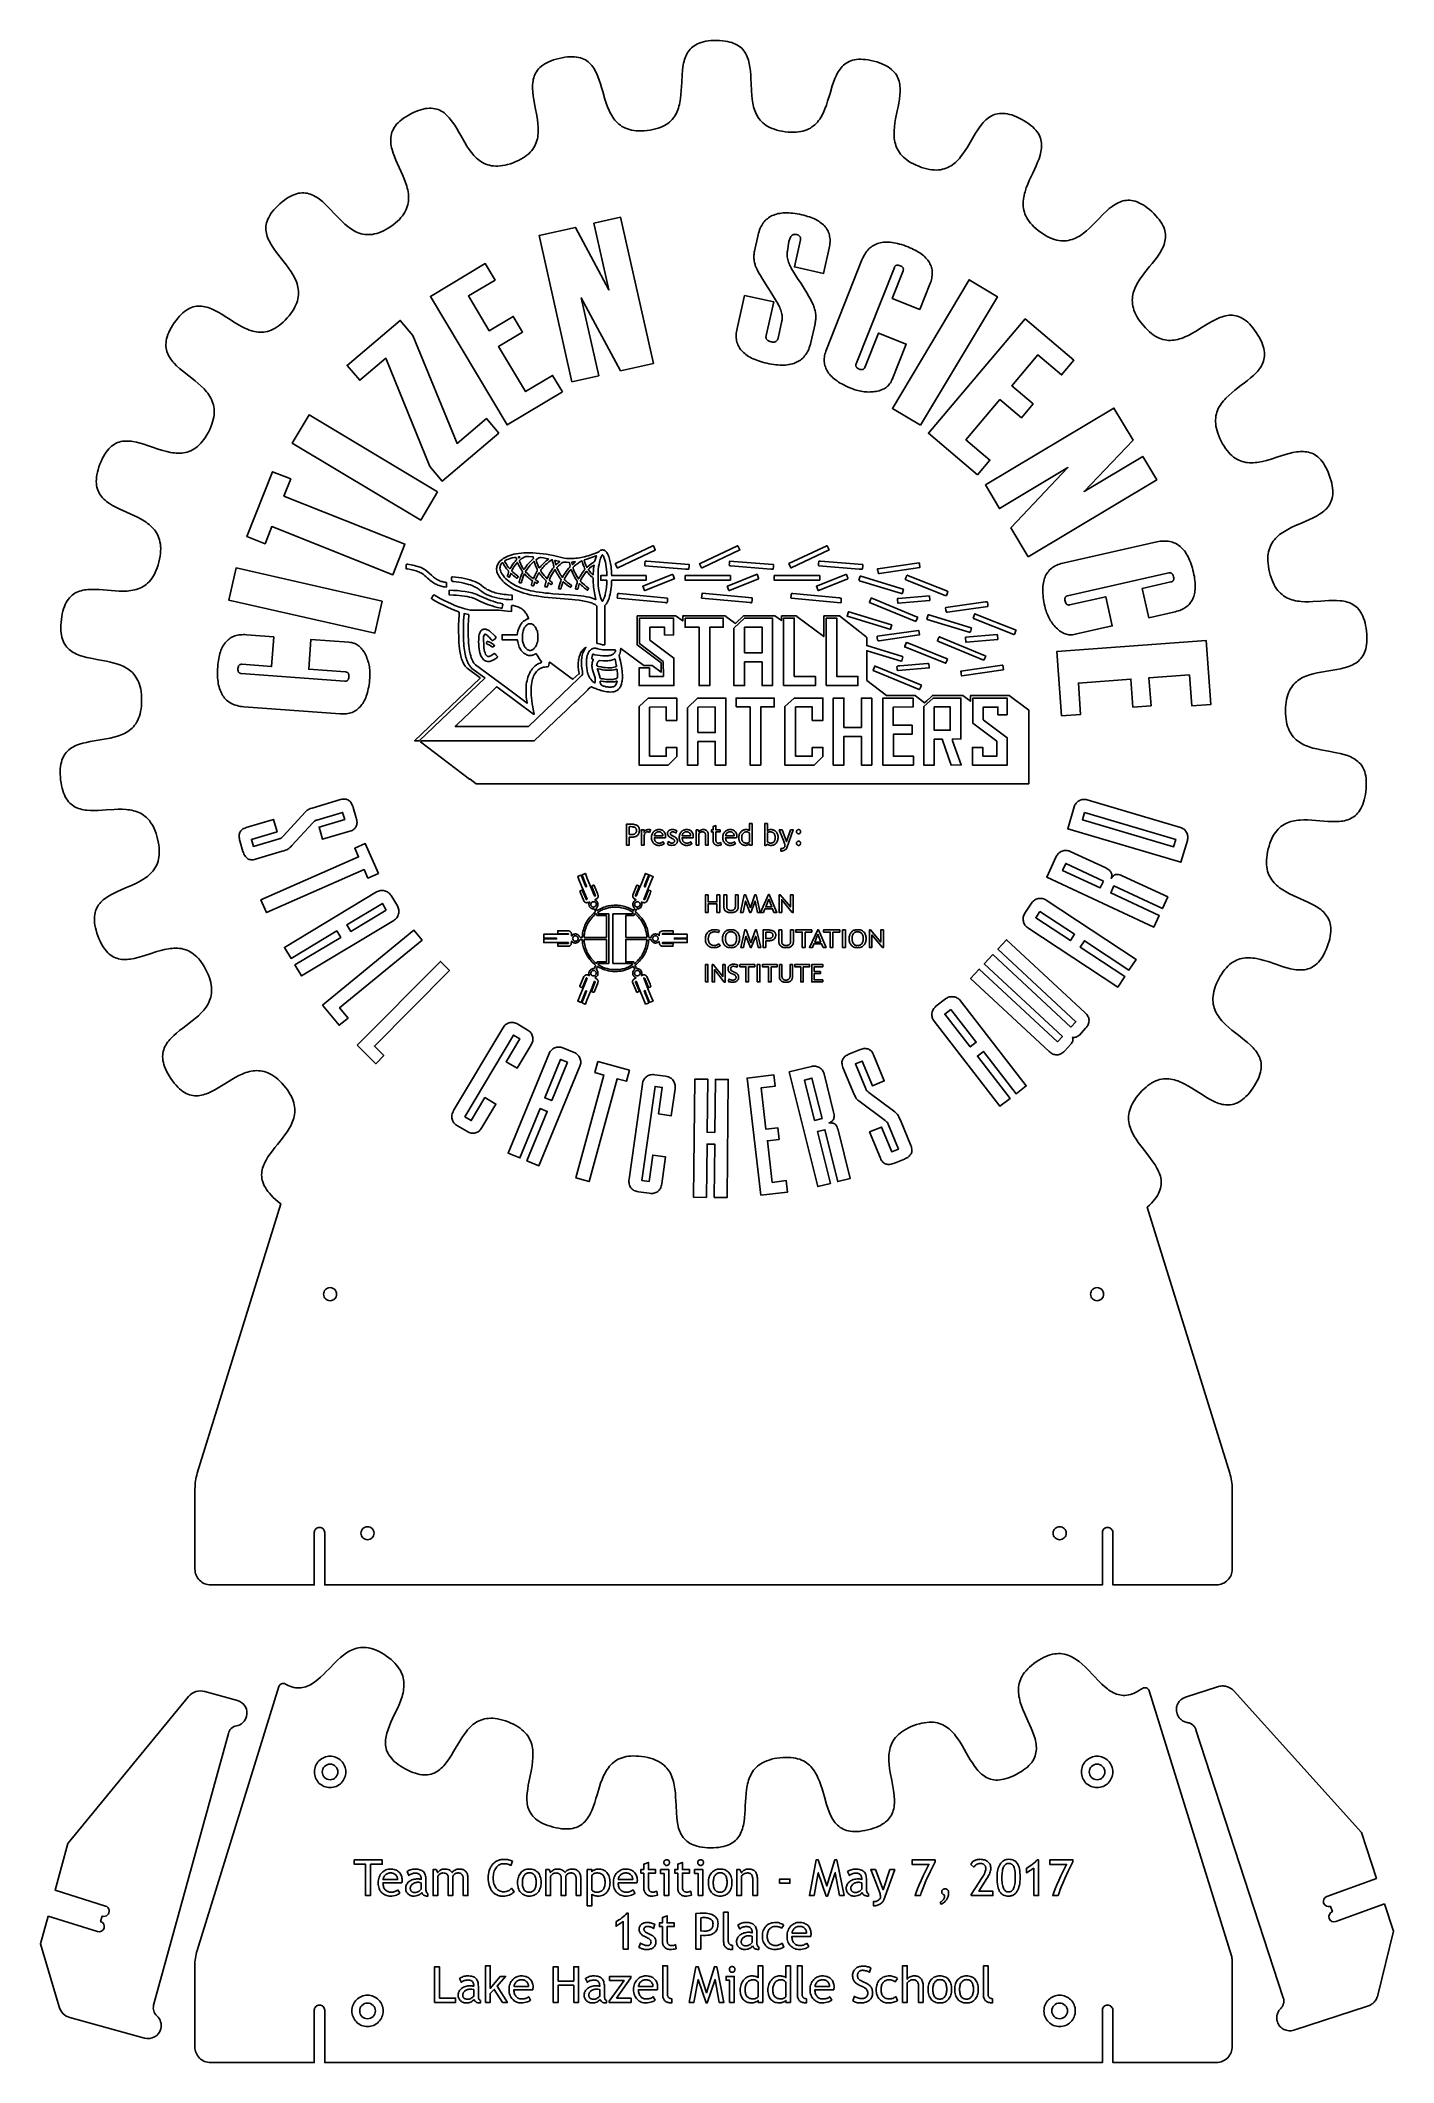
# Model space of a CAD drawing. Extents: x 6 to 265, y -82 to 305.
import ezdxf

# ---------------------------------------------------------------- set-up
doc = ezdxf.new("R2010")
doc.units = 0
doc.layers.add('PAGR', color=18, linetype='CONTINUOUS')
doc.layers.add('ZALVARIS', color=1, linetype='CONTINUOUS')

msp = doc.modelspace()

# ---------------------------------------------------------------- linework, layer by layer
at = {"layer": 'PAGR'}
for points in [[(58.39, 19.1, -0.414214), (59.39, 20.1, -0.414214), (60.39, 19.1), (60.39, 9.1), (209.17, 9.1), (209.17, 19.1), (209.17, 19.1, -0.414214), (210.17, 20.1, -0.414214), (211.17, 19.1), (211.17, 9.1), (231, 9.1, 0.414214), (234, 12.1), (234, 19.1), (234, 27.49, 0.076434), (233.53, 30.49), (217.75, 81.35), (218.17, 81.74), (218.55, 82.12), (218.89, 82.5), (219.19, 82.87), (219.46, 83.23), (219.69, 83.59), (219.89, 83.95), (220.05, 84.3), (220.18, 84.64), (220.29, 84.98), (220.36, 85.32), (220.4, 85.65), (220.42, 85.98), (220.42, 86.31), (220.38, 86.63), (220.33, 86.96), (220.26, 87.27), (220.16, 87.59), (220.05, 87.9), (219.92, 88.21), (219.77, 88.52), (219.61, 88.83), (219.24, 89.44), (218.84, 90.05), (218.39, 90.65), (217.45, 91.87), (216.49, 93.09), (216.03, 93.71), (215.6, 94.34), (215.21, 94.98), (215.03, 95.31), (214.87, 95.63), (214.72, 95.96), (214.58, 96.3), (214.46, 96.64), (214.37, 96.98), (214.29, 97.33), (214.23, 97.68), (214.19, 98.04), (214.18, 98.4), (214.19, 98.76), (214.23, 99.14), (214.3, 99.51), (214.39, 99.9), (214.52, 100.29), (214.68, 100.68), (214.87, 101.08), (215.09, 101.49), (215.35, 101.91), (215.64, 102.33), (215.98, 102.76), (216.35, 103.2), (216.74, 103.62), (217.13, 104), (217.51, 104.34), (217.89, 104.65), (218.27, 104.92), (218.64, 105.15), (219.01, 105.35), (219.38, 105.52), (219.75, 105.66), (220.11, 105.77), (220.47, 105.84), (220.83, 105.9), (221.19, 105.92), (221.54, 105.93), (221.89, 105.9), (222.24, 105.86), (222.59, 105.8), (222.94, 105.72), (223.28, 105.62), (223.62, 105.5), (223.96, 105.37), (224.3, 105.23), (224.97, 104.9), (225.63, 104.53), (226.29, 104.14), (227.6, 103.31), (228.25, 102.89), (228.89, 102.49), (229.53, 102.11), (230.17, 101.76), (230.81, 101.46), (231.13, 101.33), (231.45, 101.21), (231.77, 101.12), (232.09, 101.03), (232.41, 100.97), (232.73, 100.93), (233.05, 100.91), (233.37, 100.92), (233.69, 100.94), (234.02, 101), (234.34, 101.08), (234.66, 101.19), (234.99, 101.33), (235.31, 101.5), (235.64, 101.7), (235.97, 101.94), (236.29, 102.21), (236.62, 102.52), (236.96, 102.86), (237.29, 103.24), (237.62, 103.67), (237.96, 104.13), (238.27, 104.61), (238.55, 105.07), (238.79, 105.52), (239, 105.96), (239.17, 106.38), (239.31, 106.78), (239.42, 107.17), (239.49, 107.55), (239.54, 107.92), (239.56, 108.28), (239.55, 108.62), (239.51, 108.96), (239.45, 109.28), (239.37, 109.6), (239.26, 109.91), (239.14, 110.2), (238.99, 110.5), (238.82, 110.78), (238.64, 111.06), (238.44, 111.33), (238.22, 111.59), (237.99, 111.85), (237.49, 112.36), (236.95, 112.85), (236.38, 113.33), (235.18, 114.28), (233.96, 115.24), (233.37, 115.73), (232.8, 116.24), (232.27, 116.76), (232.02, 117.04), (231.78, 117.31), (231.56, 117.6), (231.35, 117.89), (231.15, 118.19), (230.98, 118.5), (230.82, 118.82), (230.68, 119.15), (230.56, 119.49), (230.46, 119.83), (230.39, 120.19), (230.34, 120.56), (230.31, 120.95), (230.32, 121.34), (230.35, 121.75), (230.4, 122.17), (230.49, 122.61), (230.61, 123.06), (230.77, 123.53), (230.95, 124.01), (231.17, 124.51), (231.43, 125.03), (231.71, 125.53), (231.99, 126), (232.29, 126.42), (232.58, 126.81), (232.89, 127.16), (233.19, 127.48), (233.51, 127.77), (233.83, 128.02), (234.15, 128.24), (234.48, 128.43), (234.81, 128.6), (235.14, 128.74), (235.48, 128.85), (235.82, 128.94), (236.17, 129), (236.52, 129.04), (236.87, 129.07), (237.22, 129.07), (237.58, 129.06), (237.94, 129.03), (238.3, 128.98), (238.66, 128.92), (239.39, 128.77), (240.12, 128.57), (240.85, 128.35), (242.32, 127.86), (243.04, 127.61), (243.76, 127.37), (244.48, 127.16), (245.18, 126.98), (245.87, 126.84), (246.21, 126.79), (246.55, 126.75), (246.88, 126.74), (247.21, 126.74), (247.53, 126.75), (247.86, 126.79), (248.17, 126.85), (248.48, 126.93), (248.79, 127.04), (249.09, 127.17), (249.38, 127.32), (249.67, 127.51), (249.95, 127.72), (250.23, 127.97), (250.49, 128.24), (250.76, 128.55), (251.01, 128.89), (251.26, 129.27), (251.5, 129.69), (251.73, 130.14), (251.95, 130.63), (252.17, 131.17), (252.36, 131.71), (252.52, 132.23), (252.65, 132.72), (252.75, 133.19), (252.82, 133.64), (252.86, 134.07), (252.87, 134.48), (252.85, 134.86), (252.81, 135.23), (252.74, 135.58), (252.65, 135.92), (252.54, 136.23), (252.4, 136.54), (252.25, 136.82), (252.07, 137.1), (251.88, 137.35), (251.66, 137.6), (251.44, 137.84), (251.19, 138.06), (250.93, 138.28), (250.66, 138.48), (250.38, 138.68), (249.77, 139.05), (249.13, 139.4), (248.47, 139.72), (247.07, 140.36), (245.67, 140.99), (244.98, 141.33), (244.31, 141.68), (243.67, 142.07), (243.36, 142.27), (243.06, 142.48), (242.78, 142.71), (242.5, 142.94), (242.25, 143.19), (242, 143.44), (241.77, 143.71), (241.56, 144), (241.36, 144.3), (241.19, 144.61), (241.03, 144.95), (240.89, 145.29), (240.78, 145.66), (240.69, 146.04), (240.62, 146.45), (240.58, 146.87), (240.56, 147.32), (240.57, 147.79), (240.61, 148.28), (240.67, 148.79), (240.77, 149.33), (240.9, 149.9), (241.05, 150.45), (241.21, 150.97), (241.4, 151.46), (241.59, 151.91), (241.8, 152.32), (242.03, 152.71), (242.26, 153.06), (242.51, 153.38), (242.77, 153.68), (243.04, 153.94), (243.33, 154.18), (243.62, 154.4), (243.92, 154.59), (244.23, 154.76), (244.55, 154.9), (244.88, 155.03), (245.22, 155.14), (245.56, 155.23), (245.91, 155.3), (246.26, 155.36), (246.62, 155.4), (246.99, 155.43), (247.73, 155.46), (248.49, 155.45), (249.25, 155.41), (250.79, 155.28), (251.55, 155.22), (252.3, 155.16), (253.05, 155.12), (253.77, 155.12), (254.47, 155.15), (254.82, 155.19), (255.15, 155.24), (255.48, 155.3), (255.8, 155.38), (256.11, 155.47), (256.41, 155.59), (256.7, 155.72), (256.98, 155.88), (257.26, 156.05), (257.52, 156.25), (257.76, 156.47), (258, 156.72), (258.22, 157), (258.43, 157.3), (258.63, 157.64), (258.81, 158), (258.97, 158.4), (259.12, 158.82), (259.26, 159.28), (259.38, 159.78), (259.48, 160.32), (259.56, 160.89), (259.62, 161.46), (259.65, 162), (259.66, 162.51), (259.64, 162.99), (259.6, 163.45), (259.54, 163.87), (259.45, 164.27), (259.35, 164.64), (259.22, 164.99), (259.07, 165.32), (258.9, 165.62), (258.72, 165.9), (258.52, 166.16), (258.3, 166.4), (258.06, 166.62), (257.81, 166.83), (257.55, 167.02), (257.27, 167.19), (256.98, 167.35), (256.68, 167.5), (256.37, 167.63), (256.04, 167.75), (255.37, 167.97), (254.67, 168.15), (253.94, 168.31), (252.44, 168.58), (250.93, 168.86), (250.18, 169.02), (249.44, 169.2), (248.73, 169.42), (248.39, 169.55), (248.05, 169.68), (247.72, 169.83), (247.4, 169.99), (247.09, 170.17), (246.79, 170.36), (246.51, 170.56), (246.23, 170.79), (245.97, 171.03), (245.73, 171.3), (245.5, 171.58), (245.28, 171.89), (245.08, 172.22), (244.9, 172.57), (244.74, 172.94), (244.6, 173.35), (244.48, 173.78), (244.38, 174.23), (244.3, 174.72), (244.24, 175.24), (244.21, 175.78), (244.2, 176.36), (244.21, 176.94), (244.25, 177.49), (244.31, 178), (244.4, 178.48), (244.5, 178.94), (244.63, 179.37), (244.77, 179.77), (244.94, 180.14), (245.12, 180.49), (245.32, 180.81), (245.54, 181.12), (245.77, 181.4), (246.02, 181.65), (246.28, 181.89), (246.56, 182.11), (246.85, 182.32), (247.15, 182.5), (247.46, 182.67), (247.78, 182.83), (248.11, 182.97), (248.45, 183.1), (248.8, 183.22), (249.51, 183.42), (250.24, 183.59), (250.99, 183.74), (252.51, 183.99), (253.27, 184.11), (254.01, 184.24), (254.74, 184.38), (255.45, 184.55), (256.12, 184.76), (256.44, 184.87), (256.76, 185), (257.06, 185.14), (257.35, 185.3), (257.63, 185.46), (257.9, 185.65), (258.15, 185.85), (258.38, 186.07), (258.61, 186.3), (258.81, 186.56), (259, 186.84), (259.17, 187.14), (259.32, 187.46), (259.45, 187.81), (259.56, 188.18), (259.65, 188.57), (259.72, 189), (259.76, 189.45), (259.78, 189.93), (259.78, 190.44), (259.75, 190.99), (259.7, 191.56), (259.62, 192.13), (259.52, 192.67), (259.41, 193.17), (259.28, 193.63), (259.13, 194.06), (258.97, 194.46), (258.79, 194.83), (258.6, 195.16), (258.4, 195.47), (258.17, 195.75), (257.94, 196), (257.7, 196.23), (257.44, 196.43), (257.17, 196.62), (256.89, 196.77), (256.6, 196.91), (256.3, 197.03), (255.99, 197.13), (255.67, 197.22), (255.34, 197.29), (255.01, 197.34), (254.66, 197.38), (253.96, 197.43), (253.24, 197.44), (252.49, 197.41), (250.98, 197.32), (249.44, 197.22), (248.68, 197.19), (247.92, 197.2), (247.18, 197.24), (246.81, 197.27), (246.45, 197.32), (246.1, 197.39), (245.75, 197.47), (245.41, 197.56), (245.07, 197.67), (244.75, 197.81), (244.43, 197.96), (244.12, 198.13), (243.82, 198.33), (243.53, 198.55), (243.25, 198.8), (242.98, 199.07), (242.72, 199.37), (242.47, 199.69), (242.24, 200.05), (242.02, 200.44), (241.81, 200.86), (241.62, 201.31), (241.44, 201.8), (241.28, 202.32), (241.14, 202.88), (241.01, 203.45), (240.92, 203.99), (240.86, 204.5), (240.83, 204.99), (240.82, 205.46), (240.84, 205.91), (240.89, 206.33), (240.96, 206.73), (241.06, 207.12), (241.17, 207.48), (241.31, 207.83), (241.47, 208.16), (241.65, 208.47), (241.85, 208.76), (242.07, 209.05), (242.3, 209.31), (242.55, 209.56), (242.81, 209.81), (243.08, 210.03), (243.37, 210.25), (243.67, 210.46), (243.98, 210.66), (244.62, 211.03), (245.29, 211.38), (245.98, 211.7), (247.4, 212.31), (248.1, 212.61), (248.8, 212.92), (249.47, 213.23), (250.11, 213.57), (250.72, 213.93), (251, 214.12), (251.28, 214.32), (251.54, 214.53), (251.78, 214.75), (252.01, 214.98), (252.23, 215.23), (252.42, 215.48), (252.6, 215.75), (252.76, 216.03), (252.9, 216.33), (253.02, 216.65), (253.11, 216.98), (253.18, 217.33), (253.23, 217.7), (253.24, 218.09), (253.24, 218.49), (253.2, 218.92), (253.14, 219.37), (253.05, 219.85), (252.92, 220.34), (252.76, 220.86), (252.58, 221.41), (252.36, 221.95), (252.15, 222.44), (251.92, 222.9), (251.68, 223.32), (251.44, 223.7), (251.19, 224.05), (250.93, 224.36), (250.66, 224.64), (250.39, 224.89), (250.11, 225.11), (249.82, 225.3), (249.53, 225.46), (249.23, 225.6), (248.93, 225.71), (248.62, 225.8), (248.3, 225.86), (247.98, 225.9), (247.66, 225.93), (247.33, 225.93), (247, 225.92), (246.66, 225.89), (246.32, 225.85), (245.62, 225.72), (244.92, 225.56), (244.21, 225.35), (242.75, 224.89), (241.29, 224.43), (240.55, 224.22), (239.82, 224.04), (239.09, 223.89), (238.73, 223.84), (238.37, 223.8), (238.01, 223.78), (237.65, 223.77), (237.3, 223.78), (236.95, 223.81), (236.6, 223.86), (236.25, 223.93), (235.91, 224.03), (235.57, 224.14), (235.24, 224.29), (234.91, 224.46), (234.58, 224.66), (234.26, 224.88), (233.95, 225.14), (233.64, 225.43), (233.33, 225.76), (233.03, 226.11), (232.74, 226.51), (232.45, 226.94), (232.17, 227.41), (231.9, 227.92), (231.64, 228.44), (231.43, 228.94), (231.24, 229.43), (231.1, 229.9), (230.98, 230.35), (230.9, 230.79), (230.84, 231.21), (230.82, 231.62), (230.82, 232.02), (230.84, 232.4), (230.9, 232.77), (230.98, 233.13), (231.08, 233.47), (231.2, 233.81), (231.34, 234.13), (231.5, 234.45), (231.68, 234.75), (231.88, 235.05), (232.09, 235.34), (232.32, 235.62), (232.56, 235.9), (232.81, 236.16), (233.35, 236.68), (233.92, 237.18), (234.51, 237.66), (235.74, 238.6), (236.35, 239.06), (236.95, 239.53), (237.53, 240), (238.07, 240.48), (238.57, 240.98), (238.81, 241.23), (239.02, 241.49), (239.23, 241.76), (239.41, 242.03), (239.58, 242.31), (239.73, 242.6), (239.86, 242.9), (239.97, 243.2), (240.06, 243.52), (240.12, 243.84), (240.16, 244.18), (240.17, 244.52), (240.16, 244.88), (240.12, 245.25), (240.04, 245.63), (239.94, 246.02), (239.8, 246.43), (239.64, 246.85), (239.43, 247.29), (239.2, 247.74), (238.92, 248.21), (238.61, 248.69), (238.28, 249.17), (237.95, 249.6), (237.62, 249.98), (237.29, 250.34), (236.96, 250.65), (236.64, 250.93), (236.31, 251.17), (235.99, 251.38), (235.66, 251.55), (235.34, 251.7), (235.02, 251.81), (234.7, 251.9), (234.37, 251.96), (234.05, 251.99), (233.73, 252), (233.41, 251.99), (233.09, 251.95), (232.77, 251.9), (232.45, 251.82), (232.13, 251.73), (231.81, 251.62), (231.49, 251.5), (230.85, 251.21), (230.2, 250.87), (229.56, 250.5), (228.26, 249.7), (226.95, 248.9), (226.28, 248.51), (225.62, 248.16), (224.94, 247.85), (224.6, 247.71), (224.26, 247.58), (223.92, 247.47), (223.58, 247.38), (223.23, 247.3), (222.88, 247.25), (222.53, 247.21), (222.18, 247.2), (221.83, 247.2), (221.47, 247.24), (221.11, 247.3), (220.75, 247.38), (220.39, 247.5), (220.02, 247.64), (219.66, 247.81), (219.29, 248.02), (218.91, 248.26), (218.54, 248.54), (218.16, 248.85), (217.78, 249.2), (217.4, 249.59), (217.01, 250.01), (216.64, 250.46), (216.31, 250.9), (216.02, 251.32), (215.77, 251.74), (215.55, 252.16), (215.36, 252.56), (215.21, 252.96), (215.09, 253.35), (214.99, 253.74), (214.93, 254.12), (214.9, 254.49), (214.89, 254.86), (214.9, 255.22), (214.94, 255.57), (215, 255.92), (215.08, 256.27), (215.19, 256.61), (215.31, 256.94), (215.44, 257.28), (215.6, 257.61), (215.77, 257.93), (215.95, 258.25), (216.35, 258.88), (216.78, 259.51), (217.24, 260.12), (218.21, 261.33), (218.7, 261.92), (219.17, 262.52), (219.62, 263.12), (220.03, 263.72), (220.4, 264.32), (220.57, 264.63), (220.72, 264.93), (220.85, 265.24), (220.97, 265.55), (221.06, 265.87), (221.14, 266.18), (221.2, 266.5), (221.23, 266.83), (221.24, 267.15), (221.23, 267.48), (221.18, 267.82), (221.11, 268.16), (221.02, 268.5), (220.89, 268.85), (220.73, 269.2), (220.53, 269.56), (220.3, 269.92), (220.04, 270.29), (219.74, 270.67), (219.4, 271.05), (219.03, 271.44), (218.61, 271.83), (218.18, 272.21), (217.75, 272.55), (217.34, 272.85), (216.94, 273.11), (216.55, 273.33), (216.17, 273.52), (215.8, 273.68), (215.43, 273.81), (215.08, 273.9), (214.73, 273.96), (214.39, 273.99), (214.06, 274), (213.73, 273.98), (213.41, 273.94), (213.1, 273.87), (212.79, 273.78), (212.49, 273.66), (212.19, 273.53), (211.9, 273.38), (211.61, 273.21), (211.32, 273.03), (211.04, 272.83), (210.49, 272.4), (209.94, 271.91), (209.4, 271.4), (208.33, 270.31), (207.25, 269.21), (206.7, 268.67), (206.13, 268.17), (205.55, 267.7), (205.26, 267.48), (204.96, 267.28), (204.65, 267.09), (204.34, 266.91), (204.02, 266.76), (203.7, 266.62), (203.37, 266.5), (203.03, 266.4), (202.68, 266.32), (202.33, 266.27), (201.97, 266.24), (201.6, 266.23), (201.22, 266.26), (200.83, 266.31), (200.43, 266.39), (200.03, 266.5), (199.61, 266.64), (199.18, 266.82), (198.74, 267.03), (198.29, 267.28), (197.82, 267.56), (197.35, 267.89), (196.89, 268.23), (196.46, 268.57), (196.08, 268.92), (195.73, 269.27), (195.42, 269.61), (195.15, 269.96), (194.9, 270.31), (194.69, 270.67), (194.51, 271.02), (194.36, 271.37), (194.24, 271.72), (194.14, 272.08), (194.07, 272.43), (194.02, 272.79), (194, 273.14), (194, 273.5), (194.02, 273.85), (194.06, 274.21), (194.11, 274.57), (194.18, 274.92), (194.27, 275.28), (194.37, 275.64), (194.6, 276.35), (194.88, 277.06), (195.18, 277.77), (195.84, 279.17), (196.17, 279.87), (196.48, 280.57), (196.78, 281.26), (197.04, 281.94), (197.25, 282.62), (197.34, 282.95), (197.41, 283.29), (197.47, 283.62), (197.51, 283.95), (197.53, 284.28), (197.53, 284.6), (197.51, 284.93), (197.46, 285.25), (197.4, 285.57), (197.3, 285.89), (197.18, 286.2), (197.04, 286.51), (196.86, 286.82), (196.65, 287.13), (196.41, 287.44), (196.14, 287.74), (195.83, 288.04), (195.49, 288.33), (195.11, 288.62), (194.69, 288.91), (194.23, 289.2), (193.74, 289.48), (193.23, 289.74), (192.74, 289.97), (192.27, 290.16), (191.82, 290.32), (191.38, 290.44), (190.97, 290.54), (190.57, 290.6), (190.19, 290.63), (189.82, 290.63), (189.47, 290.61), (189.13, 290.56), (188.81, 290.49), (188.5, 290.39), (188.2, 290.27), (187.91, 290.12), (187.63, 289.96), (187.36, 289.78), (187.11, 289.58), (186.86, 289.36), (186.62, 289.13), (186.38, 288.88), (186.16, 288.62), (185.72, 288.06), (185.31, 287.46), (184.91, 286.83), (184.13, 285.51), (183.34, 284.18), (182.93, 283.53), (182.5, 282.9), (182.05, 282.3), (181.82, 282.02), (181.57, 281.75), (181.32, 281.49), (181.06, 281.24), (180.79, 281.01), (180.51, 280.8), (180.21, 280.6), (179.91, 280.43), (179.59, 280.27), (179.26, 280.13), (178.92, 280.01), (178.56, 279.92), (178.19, 279.85), (177.8, 279.81), (177.4, 279.79), (176.98, 279.8), (176.54, 279.84), (176.08, 279.9), (175.6, 280), (175.1, 280.13), (174.59, 280.3), (174.05, 280.5), (173.52, 280.72), (173.03, 280.95), (172.57, 281.19), (172.16, 281.45), (171.77, 281.71), (171.42, 281.98), (171.1, 282.26), (170.82, 282.55), (170.56, 282.85), (170.33, 283.16), (170.13, 283.47), (169.95, 283.79), (169.8, 284.12), (169.67, 284.46), (169.56, 284.8), (169.47, 285.14), (169.41, 285.49), (169.36, 285.85), (169.33, 286.21), (169.31, 286.57), (169.31, 286.94), (169.33, 287.31), (169.39, 288.06), (169.49, 288.81), (169.61, 289.58), (169.91, 291.1), (170.07, 291.86), (170.21, 292.61), (170.33, 293.35), (170.42, 294.08), (170.47, 294.79), (170.48, 295.14), (170.47, 295.48), (170.44, 295.82), (170.4, 296.15), (170.35, 296.47), (170.27, 296.79), (170.17, 297.1), (170.05, 297.4), (169.91, 297.7), (169.75, 297.98), (169.56, 298.26), (169.34, 298.53), (169.1, 298.79), (168.82, 299.03), (168.52, 299.27), (168.18, 299.5), (167.81, 299.71), (167.41, 299.92), (166.97, 300.11), (166.5, 300.29), (165.99, 300.46), (165.44, 300.61), (164.88, 300.74), (164.35, 300.85), (163.85, 300.92), (163.38, 300.96), (162.93, 300.98), (162.51, 300.97), (162.1, 300.93), (161.73, 300.87), (161.37, 300.78), (161.03, 300.68), (160.72, 300.55), (160.42, 300.39), (160.14, 300.22), (159.88, 300.03), (159.63, 299.83), (159.4, 299.6), (159.19, 299.36), (158.99, 299.1), (158.8, 298.83), (158.62, 298.55), (158.45, 298.25), (158.29, 297.94), (158, 297.29), (157.74, 296.61), (157.5, 295.9), (157.06, 294.43), (156.61, 292.94), (156.37, 292.21), (156.1, 291.49), (155.8, 290.8), (155.64, 290.47), (155.47, 290.15), (155.29, 289.84), (155.09, 289.54), (154.88, 289.25), (154.66, 288.97), (154.42, 288.71), (154.17, 288.46), (153.9, 288.23), (153.61, 288.02), (153.31, 287.82), (152.98, 287.65), (152.64, 287.49), (152.27, 287.35), (151.88, 287.24), (151.47, 287.14), (151.04, 287.07), (150.58, 287.03), (150.09, 287.01), (149.58, 287.02), (149.04, 287.05), (148.47, 287.11), (147.9, 287.2), (147.37, 287.31), (146.87, 287.43), (146.41, 287.58), (145.97, 287.74), (145.57, 287.92), (145.19, 288.12), (144.85, 288.33), (144.52, 288.56), (144.23, 288.8), (143.96, 289.06), (143.71, 289.32), (143.49, 289.61), (143.28, 289.9), (143.1, 290.2), (142.93, 290.52), (142.79, 290.84), (142.65, 291.18), (142.54, 291.52), (142.44, 291.87), (142.35, 292.23), (142.28, 292.59), (142.16, 293.33), (142.08, 294.09), (142.02, 294.86), (141.95, 296.42), (141.92, 297.19), (141.88, 297.96), (141.82, 298.71), (141.74, 299.44), (141.62, 300.14), (141.54, 300.48), (141.45, 300.81), (141.35, 301.13), (141.23, 301.44), (141.1, 301.74), (140.95, 302.03), (140.78, 302.31), (140.6, 302.58), (140.39, 302.83), (140.16, 303.07), (139.91, 303.29), (139.64, 303.5), (139.34, 303.69), (139.01, 303.86), (138.66, 304.02), (138.28, 304.16), (137.88, 304.28), (137.44, 304.38), (136.97, 304.46), (136.47, 304.52), (135.93, 304.56), (135.36, 304.58), (134.79, 304.57), (134.25, 304.54), (133.75, 304.49), (133.28, 304.42), (132.84, 304.33), (132.43, 304.21), (132.05, 304.08), (131.7, 303.93), (131.37, 303.76), (131.07, 303.57), (130.8, 303.37), (130.54, 303.15), (130.31, 302.92), (130.1, 302.67), (129.91, 302.41), (129.74, 302.13), (129.59, 301.85), (129.46, 301.55), (129.34, 301.24), (129.23, 300.92), (129.14, 300.59), (129.06, 300.25), (128.93, 299.55), (128.84, 298.82), (128.78, 298.08), (128.69, 296.54), (128.61, 294.98), (128.55, 294.21), (128.46, 293.45), (128.33, 292.71), (128.25, 292.35), (128.16, 292), (128.06, 291.65), (127.94, 291.31), (127.81, 290.98), (127.66, 290.66), (127.49, 290.34), (127.3, 290.04), (127.1, 289.75), (126.87, 289.48), (126.62, 289.21), (126.34, 288.96), (126.05, 288.72), (125.72, 288.5), (125.37, 288.29), (125, 288.11), (124.59, 287.93), (124.16, 287.78), (123.69, 287.64), (123.19, 287.52), (122.66, 287.43), (122.09, 287.35), (121.52, 287.3), (120.98, 287.27), (120.47, 287.27), (119.98, 287.3), (119.52, 287.35), (119.09, 287.43), (118.68, 287.53), (118.29, 287.65), (117.92, 287.8), (117.58, 287.96), (117.26, 288.14), (116.95, 288.35), (116.67, 288.57), (116.4, 288.8), (116.15, 289.05), (115.92, 289.32), (115.7, 289.6), (115.49, 289.89), (115.3, 290.2), (115.12, 290.51), (114.95, 290.84), (114.79, 291.17), (114.5, 291.86), (114.24, 292.58), (114, 293.32), (113.57, 294.82), (113.36, 295.56), (113.14, 296.29), (112.9, 297.01), (112.65, 297.7), (112.37, 298.35), (112.21, 298.66), (112.05, 298.96), (111.87, 299.25), (111.68, 299.52), (111.48, 299.78), (111.27, 300.03), (111.04, 300.26), (110.8, 300.47), (110.54, 300.67), (110.26, 300.84), (109.97, 301), (109.65, 301.13), (109.32, 301.25), (108.96, 301.34), (108.58, 301.41), (108.18, 301.45), (107.76, 301.47), (107.31, 301.46), (106.83, 301.43), (106.33, 301.36), (105.8, 301.27), (105.25, 301.15), (104.69, 301.01), (104.18, 300.85), (103.7, 300.68), (103.27, 300.49), (102.86, 300.29), (102.49, 300.09), (102.15, 299.86), (101.85, 299.63), (101.57, 299.39), (101.32, 299.13), (101.1, 298.87), (100.91, 298.6), (100.74, 298.31), (100.6, 298.02), (100.48, 297.72), (100.38, 297.41), (100.3, 297.1), (100.24, 296.78), (100.19, 296.45), (100.17, 296.11), (100.16, 295.77), (100.16, 295.42), (100.2, 294.71), (100.29, 293.98), (100.4, 293.24), (100.68, 291.72), (100.97, 290.19), (101.09, 289.42), (101.18, 288.67), (101.24, 287.92), (101.25, 287.55), (101.24, 287.18), (101.22, 286.81), (101.19, 286.46), (101.14, 286.1), (101.07, 285.75), (100.98, 285.41), (100.87, 285.07), (100.74, 284.74), (100.58, 284.41), (100.4, 284.1), (100.2, 283.79), (99.96, 283.48), (99.7, 283.19), (99.41, 282.91), (99.09, 282.63), (98.74, 282.36), (98.35, 282.11), (97.93, 281.86), (97.48, 281.63), (96.98, 281.4), (96.45, 281.19), (95.91, 281), (95.39, 280.85), (94.9, 280.73), (94.42, 280.63), (93.96, 280.57), (93.52, 280.54), (93.1, 280.54), (92.69, 280.57), (92.3, 280.62), (91.93, 280.69), (91.58, 280.79), (91.23, 280.92), (90.91, 281.06), (90.59, 281.23), (90.29, 281.41), (90, 281.61), (89.72, 281.83), (89.45, 282.06), (89.19, 282.31), (88.94, 282.58), (88.7, 282.85), (88.47, 283.14), (88.02, 283.74), (87.6, 284.38), (87.2, 285.04), (86.42, 286.39), (86.04, 287.06), (85.65, 287.72), (85.26, 288.36), (84.85, 288.96), (84.42, 289.53), (84.19, 289.79), (83.96, 290.05), (83.72, 290.28), (83.48, 290.5), (83.22, 290.71), (82.96, 290.9), (82.68, 291.06), (82.39, 291.21), (82.1, 291.34), (81.79, 291.44), (81.46, 291.52), (81.12, 291.58), (80.77, 291.61), (80.41, 291.61), (80.02, 291.59), (79.62, 291.53), (79.21, 291.45), (78.77, 291.33), (78.32, 291.18), (77.85, 291), (77.36, 290.78), (76.85, 290.53), (76.35, 290.25), (75.89, 289.97), (75.47, 289.69), (75.08, 289.41), (74.74, 289.12), (74.43, 288.83), (74.15, 288.53), (73.91, 288.23), (73.7, 287.93), (73.52, 287.62), (73.37, 287.31), (73.25, 287), (73.15, 286.68), (73.08, 286.36), (73.04, 286.04), (73.01, 285.72), (73.01, 285.39), (73.03, 285.06), (73.06, 284.73), (73.12, 284.4), (73.19, 284.06), (73.27, 283.72), (73.48, 283.04), (73.73, 282.36), (74.02, 281.66), (74.65, 280.26), (75.29, 278.84), (75.59, 278.12), (75.86, 277.41), (76.09, 276.69), (76.19, 276.34), (76.27, 275.98), (76.34, 275.62), (76.39, 275.26), (76.42, 274.91), (76.44, 274.55), (76.43, 274.19), (76.41, 273.84), (76.36, 273.48), (76.28, 273.13), (76.19, 272.78), (76.06, 272.43), (75.91, 272.08), (75.72, 271.73), (75.51, 271.38), (75.26, 271.04), (74.98, 270.69), (74.67, 270.35), (74.32, 270.01), (73.93, 269.67), (73.51, 269.33), (73.04, 269), (72.56, 268.68), (72.1, 268.41), (71.64, 268.17), (71.2, 267.96), (70.77, 267.8), (70.35, 267.66), (69.94, 267.56), (69.54, 267.48), (69.15, 267.44), (68.77, 267.42), (68.41, 267.43), (68.04, 267.47), (67.69, 267.53), (67.35, 267.61), (67.01, 267.72), (66.68, 267.84), (66.36, 267.99), (66.04, 268.15), (65.73, 268.33), (65.43, 268.53), (65.13, 268.74), (64.84, 268.96), (64.26, 269.44), (63.7, 269.95), (63.15, 270.49), (62.08, 271.62), (61.55, 272.18), (61.02, 272.73), (60.49, 273.25), (59.95, 273.74), (59.4, 274.19), (59.12, 274.39), (58.83, 274.58), (58.55, 274.75), (58.25, 274.91), (57.96, 275.05), (57.66, 275.16), (57.35, 275.26), (57.04, 275.33), (56.72, 275.38), (56.39, 275.41), (56.06, 275.41), (55.72, 275.38), (55.37, 275.33), (55.01, 275.24), (54.65, 275.12), (54.27, 274.97), (53.89, 274.79), (53.5, 274.57), (53.09, 274.32), (52.68, 274.03), (52.26, 273.7), (51.82, 273.33), (51.4, 272.94), (51.02, 272.56), (50.68, 272.18), (50.37, 271.81), (50.11, 271.45), (49.88, 271.09), (49.68, 270.73), (49.51, 270.38), (49.38, 270.03), (49.28, 269.69), (49.21, 269.36), (49.16, 269.02), (49.14, 268.69), (49.15, 268.37), (49.18, 268.04), (49.24, 267.72), (49.31, 267.4), (49.41, 267.09), (49.52, 266.78), (49.65, 266.46), (49.8, 266.16), (49.96, 265.85), (50.32, 265.24), (50.73, 264.63), (51.17, 264.02), (52.12, 262.81), (53.08, 261.59), (53.53, 260.97), (53.96, 260.34), (54.36, 259.7), (54.54, 259.37), (54.7, 259.04), (54.85, 258.71), (54.99, 258.38), (55.1, 258.04), (55.2, 257.7), (55.28, 257.35), (55.34, 257), (55.37, 256.64), (55.39, 256.28), (55.37, 255.91), (55.33, 255.54), (55.27, 255.17), (55.17, 254.78), (55.05, 254.39), (54.89, 254), (54.7, 253.59), (54.48, 253.19), (54.22, 252.77), (53.92, 252.35), (53.59, 251.92), (53.22, 251.48), (52.83, 251.06), (52.44, 250.68), (52.06, 250.33), (51.68, 250.03), (51.3, 249.76), (50.92, 249.53), (50.55, 249.33), (50.18, 249.16), (49.82, 249.02), (49.45, 248.91), (49.09, 248.83), (48.73, 248.78), (48.38, 248.75), (48.02, 248.75), (47.67, 248.77), (47.32, 248.82), (46.98, 248.88), (46.63, 248.96), (46.29, 249.06), (45.95, 249.18), (45.61, 249.31), (45.27, 249.45), (44.6, 249.78), (43.93, 250.14), (43.27, 250.54), (41.97, 251.37), (41.32, 251.79), (40.68, 252.19), (40.04, 252.57), (39.4, 252.92), (38.76, 253.22), (38.44, 253.35), (38.12, 253.46), (37.8, 253.56), (37.48, 253.64), (37.16, 253.7), (36.84, 253.75), (36.52, 253.76), (36.2, 253.76), (35.87, 253.73), (35.55, 253.68), (35.23, 253.6), (34.91, 253.49), (34.58, 253.35), (34.26, 253.18), (33.93, 252.98), (33.6, 252.74), (33.27, 252.47), (32.94, 252.16), (32.61, 251.82), (32.28, 251.43), (31.95, 251.01), (31.61, 250.54), (31.29, 250.07), (31.01, 249.6), (30.77, 249.15), (30.57, 248.72), (30.39, 248.3), (30.26, 247.9), (30.15, 247.5), (30.07, 247.12), (30.03, 246.76), (30.01, 246.4), (30.02, 246.05), (30.05, 245.72), (30.11, 245.39), (30.2, 245.08), (30.3, 244.77), (30.43, 244.47), (30.58, 244.18), (30.74, 243.9), (30.93, 243.62), (31.13, 243.35), (31.35, 243.09), (31.58, 242.83), (32.07, 242.32), (32.61, 241.83), (33.18, 241.35), (34.39, 240.4), (35.61, 239.44), (36.2, 238.95), (36.76, 238.44), (37.3, 237.91), (37.55, 237.64), (37.78, 237.36), (38.01, 237.08), (38.22, 236.78), (38.41, 236.48), (38.59, 236.17), (38.75, 235.86), (38.89, 235.53), (39.01, 235.19), (39.1, 234.84), (39.18, 234.48), (39.23, 234.11), (39.25, 233.73), (39.25, 233.33), (39.22, 232.92), (39.16, 232.5), (39.07, 232.07), (38.95, 231.61), (38.8, 231.15), (38.61, 230.66), (38.39, 230.17), (38.14, 229.65), (37.86, 229.15), (37.57, 228.68), (37.28, 228.26), (36.98, 227.87), (36.68, 227.51), (36.37, 227.2), (36.06, 226.91), (35.74, 226.66), (35.42, 226.44), (35.09, 226.24), (34.76, 226.08), (34.42, 225.94), (34.08, 225.83), (33.74, 225.74), (33.4, 225.68), (33.05, 225.63), (32.7, 225.61), (32.34, 225.61), (31.99, 225.62), (31.63, 225.65), (31.27, 225.7), (30.9, 225.75), (30.18, 225.91), (29.45, 226.1), (28.71, 226.33), (27.25, 226.82), (26.52, 227.07), (25.8, 227.31), (25.09, 227.52), (24.39, 227.7), (23.7, 227.84), (23.36, 227.89), (23.02, 227.92), (22.69, 227.94), (22.36, 227.94), (22.03, 227.92), (21.71, 227.89), (21.4, 227.83), (21.09, 227.75), (20.78, 227.64), (20.48, 227.51), (20.19, 227.35), (19.9, 227.17), (19.62, 226.96), (19.34, 226.71), (19.07, 226.44), (18.81, 226.13), (18.56, 225.78), (18.31, 225.41), (18.07, 224.99), (17.84, 224.54), (17.61, 224.04), (17.4, 223.51), (17.2, 222.97), (17.04, 222.45), (16.91, 221.96), (16.82, 221.48), (16.75, 221.04), (16.71, 220.61), (16.7, 220.2), (16.72, 219.81), (16.76, 219.44), (16.82, 219.09), (16.92, 218.76), (17.03, 218.44), (17.16, 218.14), (17.32, 217.85), (17.5, 217.58), (17.69, 217.32), (17.9, 217.07), (18.13, 216.84), (18.38, 216.62), (18.63, 216.4), (18.91, 216.2), (19.19, 216), (19.79, 215.63), (20.43, 215.28), (21.1, 214.95), (22.49, 214.32), (23.9, 213.68), (24.59, 213.35), (25.26, 212.99), (25.9, 212.61), (26.21, 212.4), (26.5, 212.19), (26.79, 211.97), (27.06, 211.73), (27.32, 211.49), (27.57, 211.23), (27.8, 210.96), (28.01, 210.68), (28.2, 210.38), (28.38, 210.06), (28.54, 209.73), (28.67, 209.38), (28.79, 209.02), (28.88, 208.63), (28.95, 208.23), (28.99, 207.8), (29.01, 207.36), (29, 206.89), (28.96, 206.4), (28.89, 205.88), (28.8, 205.34), (28.67, 204.78), (28.52, 204.22), (28.35, 203.7), (28.17, 203.22), (27.97, 202.77), (27.76, 202.35), (27.54, 201.97), (27.3, 201.62), (27.05, 201.29), (26.79, 201), (26.52, 200.73), (26.24, 200.49), (25.95, 200.28), (25.64, 200.09), (25.33, 199.92), (25.01, 199.77), (24.69, 199.65), (24.35, 199.54), (24.01, 199.45), (23.66, 199.38), (23.3, 199.32), (22.94, 199.27), (22.58, 199.24), (21.84, 199.22), (21.08, 199.23), (20.32, 199.27), (18.78, 199.39), (18.02, 199.46), (17.26, 199.52), (16.52, 199.55), (15.8, 199.56), (15.09, 199.52), (14.75, 199.49), (14.42, 199.44), (14.09, 199.38), (13.77, 199.3), (13.46, 199.2), (13.16, 199.09), (12.87, 198.96), (12.58, 198.8), (12.31, 198.63), (12.05, 198.43), (11.8, 198.2), (11.57, 197.95), (11.35, 197.68), (11.14, 197.37), (10.94, 197.04), (10.76, 196.68), (10.59, 196.28), (10.44, 195.85), (10.31, 195.39), (10.19, 194.9), (10.09, 194.36), (10.01, 193.79), (9.95, 193.22), (9.92, 192.68), (9.91, 192.16), (9.92, 191.68), (9.96, 191.23), (10.03, 190.8), (10.11, 190.41), (10.22, 190.03), (10.35, 189.68), (10.5, 189.36), (10.66, 189.06), (10.85, 188.78), (11.05, 188.52), (11.27, 188.28), (11.51, 188.05), (11.76, 187.85), (12.02, 187.66), (12.3, 187.49), (12.59, 187.33), (12.89, 187.18), (13.2, 187.05), (13.52, 186.93), (14.2, 186.71), (14.9, 186.53), (15.62, 186.37), (17.12, 186.09), (18.64, 185.82), (19.39, 185.66), (20.12, 185.47), (20.83, 185.25), (21.18, 185.13), (21.52, 185), (21.85, 184.85), (22.17, 184.69), (22.48, 184.51), (22.77, 184.32), (23.06, 184.11), (23.33, 183.89), (23.59, 183.64), (23.84, 183.38), (24.07, 183.1), (24.29, 182.79), (24.48, 182.46), (24.66, 182.11), (24.83, 181.73), (24.97, 181.33), (25.09, 180.9), (25.19, 180.44), (25.27, 179.96), (25.33, 179.44), (25.36, 178.9), (25.37, 178.32), (25.36, 177.74), (25.32, 177.19), (25.26, 176.68), (25.17, 176.19), (25.07, 175.74), (24.94, 175.31), (24.79, 174.91), (24.63, 174.54), (24.45, 174.19), (24.25, 173.86), (24.03, 173.56), (23.8, 173.28), (23.55, 173.02), (23.28, 172.78), (23.01, 172.56), (22.72, 172.36), (22.42, 172.17), (22.11, 172), (21.79, 171.85), (21.46, 171.71), (21.12, 171.58), (20.77, 171.46), (20.06, 171.26), (19.32, 171.08), (18.57, 170.94), (17.05, 170.69), (16.3, 170.57), (15.55, 170.44), (14.82, 170.29), (14.12, 170.12), (13.45, 169.92), (13.12, 169.8), (12.81, 169.68), (12.51, 169.54), (12.22, 169.38), (11.94, 169.21), (11.67, 169.03), (11.42, 168.83), (11.18, 168.61), (10.96, 168.37), (10.76, 168.12), (10.57, 167.84), (10.4, 167.54), (10.25, 167.22), (10.12, 166.87), (10.01, 166.5), (9.92, 166.1), (9.85, 165.68), (9.8, 165.23), (9.78, 164.75), (9.79, 164.23), (9.82, 163.69), (9.87, 163.12), (9.95, 162.54), (10.04, 162.01), (10.16, 161.51), (10.29, 161.05), (10.43, 160.62), (10.6, 160.22), (10.77, 159.85), (10.97, 159.51), (11.17, 159.21), (11.39, 158.93), (11.63, 158.67), (11.87, 158.45), (12.13, 158.24), (12.4, 158.06), (12.68, 157.9), (12.97, 157.76), (13.27, 157.64), (13.58, 157.54), (13.9, 157.46), (14.23, 157.39), (14.56, 157.33), (14.9, 157.29), (15.61, 157.25), (16.33, 157.24), (17.07, 157.26), (18.59, 157.36), (20.13, 157.46), (20.89, 157.48), (21.65, 157.48), (22.39, 157.44), (22.75, 157.4), (23.11, 157.35), (23.47, 157.29), (23.82, 157.21), (24.16, 157.12), (24.49, 157), (24.82, 156.87), (25.14, 156.72), (25.45, 156.54), (25.75, 156.35), (26.04, 156.13), (26.32, 155.88), (26.59, 155.61), (26.85, 155.31), (27.09, 154.98), (27.33, 154.63), (27.55, 154.24), (27.75, 153.82), (27.95, 153.37), (28.12, 152.88), (28.28, 152.36), (28.43, 151.8), (28.55, 151.23), (28.65, 150.69), (28.71, 150.17), (28.74, 149.68), (28.75, 149.21), (28.72, 148.77), (28.68, 148.34), (28.61, 147.94), (28.51, 147.56), (28.39, 147.19), (28.25, 146.85), (28.09, 146.52), (27.91, 146.21), (27.72, 145.91), (27.5, 145.63), (27.27, 145.36), (27.02, 145.11), (26.76, 144.87), (26.49, 144.64), (26.2, 144.42), (25.9, 144.22), (25.59, 144.02), (24.95, 143.65), (24.28, 143.3), (23.58, 142.98), (22.17, 142.37), (21.46, 142.07), (20.77, 141.76), (20.1, 141.44), (19.46, 141.11), (18.85, 140.75), (18.56, 140.56), (18.29, 140.35), (18.03, 140.15), (17.78, 139.93), (17.55, 139.69), (17.34, 139.45), (17.14, 139.19), (16.96, 138.93), (16.81, 138.64), (16.67, 138.34), (16.55, 138.03), (16.46, 137.7), (16.39, 137.35), (16.34, 136.98), (16.32, 136.59), (16.33, 136.18), (16.36, 135.75), (16.43, 135.3), (16.52, 134.83), (16.65, 134.33), (16.8, 133.81), (16.99, 133.27), (17.2, 132.73), (17.42, 132.23), (17.65, 131.78), (17.88, 131.36), (18.13, 130.97), (18.38, 130.63), (18.64, 130.31), (18.91, 130.03), (19.18, 129.78), (19.46, 129.57), (19.74, 129.38), (20.04, 129.21), (20.34, 129.08), (20.64, 128.97), (20.95, 128.88), (21.26, 128.82), (21.58, 128.77), (21.91, 128.75), (22.24, 128.74), (22.57, 128.76), (22.91, 128.78), (23.25, 128.83), (23.94, 128.95), (24.65, 129.12), (25.36, 129.32), (26.81, 129.78), (28.28, 130.25), (29.01, 130.46), (29.75, 130.64), (30.48, 130.78), (30.84, 130.84), (31.2, 130.87), (31.56, 130.9), (31.92, 130.91), (32.27, 130.89), (32.62, 130.87), (32.97, 130.82), (33.31, 130.74), (33.66, 130.65), (33.99, 130.53), (34.33, 130.39), (34.66, 130.22), (34.98, 130.02), (35.3, 129.79), (35.62, 129.53), (35.93, 129.24), (36.24, 128.92), (36.54, 128.56), (36.83, 128.17), (37.12, 127.74), (37.4, 127.27), (37.67, 126.76), (37.92, 126.24), (38.14, 125.74), (38.32, 125.25), (38.47, 124.78), (38.59, 124.33), (38.67, 123.89), (38.73, 123.46), (38.75, 123.06), (38.75, 122.66), (38.72, 122.28), (38.67, 121.91), (38.59, 121.55), (38.49, 121.2), (38.37, 120.87), (38.23, 120.54), (38.07, 120.23), (37.89, 119.92), (37.69, 119.62), (37.48, 119.33), (37.25, 119.05), (37.01, 118.78), (36.76, 118.51), (36.22, 117.99), (35.65, 117.5), (35.05, 117.01), (33.83, 116.08), (33.22, 115.61), (32.62, 115.15), (32.04, 114.68), (31.5, 114.2), (30.99, 113.7), (30.76, 113.44), (30.54, 113.18), (30.34, 112.92), (30.15, 112.64), (29.98, 112.36), (29.83, 112.07), (29.7, 111.78), (29.59, 111.47), (29.51, 111.16), (29.44, 110.84), (29.41, 110.5), (29.39, 110.16), (29.41, 109.8), (29.45, 109.43), (29.52, 109.05), (29.63, 108.65), (29.76, 108.25), (29.93, 107.82), (30.13, 107.39), (30.37, 106.94), (30.65, 106.47), (30.96, 105.98), (31.29, 105.51), (31.62, 105.08), (31.95, 104.69), (32.28, 104.34), (32.6, 104.03), (32.93, 103.75), (33.25, 103.51), (33.58, 103.3), (33.9, 103.13), (34.23, 102.98), (34.55, 102.87), (34.87, 102.78), (35.19, 102.72), (35.51, 102.68), (35.84, 102.68), (36.16, 102.69), (36.48, 102.72), (36.8, 102.78), (37.12, 102.86), (37.44, 102.95), (37.76, 103.06), (38.08, 103.18), (38.72, 103.47), (39.36, 103.81), (40.01, 104.17), (41.31, 104.97), (42.62, 105.78), (43.28, 106.16), (43.95, 106.52), (44.63, 106.83), (44.97, 106.97), (45.31, 107.1), (45.65, 107.21), (45.99, 107.3), (46.34, 107.37), (46.69, 107.43), (47.04, 107.47), (47.39, 107.48), (47.74, 107.47), (48.1, 107.44), (48.45, 107.38), (48.82, 107.3), (49.18, 107.18), (49.54, 107.04), (49.91, 106.86), (50.28, 106.66), (50.65, 106.42), (51.03, 106.14), (51.41, 105.83), (51.79, 105.48), (52.17, 105.09), (52.56, 104.66), (52.93, 104.22), (53.25, 103.78), (53.55, 103.35), (53.8, 102.93), (54.02, 102.52), (54.21, 102.11), (54.36, 101.72), (54.48, 101.32), (54.57, 100.94), (54.64, 100.56), (54.67, 100.19), (54.68, 99.82), (54.67, 99.46), (54.63, 99.1), (54.57, 98.75), (54.48, 98.41), (54.38, 98.07), (54.26, 97.73), (54.12, 97.4), (53.97, 97.07), (53.8, 96.75), (53.62, 96.42), (53.22, 95.79), (52.79, 95.17), (52.32, 94.56), (51.35, 93.35), (50.87, 92.75), (50.4, 92.15), (49.95, 91.56), (49.54, 90.96), (49.17, 90.35), (49, 90.05), (48.85, 89.74), (48.72, 89.43), (48.6, 89.12), (48.5, 88.81), (48.43, 88.49), (48.37, 88.17), (48.34, 87.85), (48.33, 87.52), (48.34, 87.19), (48.38, 86.86), (48.45, 86.52), (48.55, 86.18), (48.68, 85.83), (48.84, 85.47), (49.04, 85.12), (49.26, 84.75), (49.53, 84.38), (49.83, 84.01), (50.16, 83.63), (50.54, 83.24), (50.96, 82.84), (51.48, 82.39), (51.99, 82), (36.02, 30.45, 0.074892), (35.57, 27.51), (35.57, 19.1), (35.57, 12.1, 0.415516), (38.58, 9.1), (58.39, 9.1)], [(61.42, 65.96, 0.414214), (60.17, 64.71, 0.414214), (61.42, 63.46, 0.414214), (62.67, 64.71, 0.414214)], [(208.15, 65.96, 0.414214), (206.9, 64.71, 0.414214), (208.15, 63.46, 0.414214), (209.4, 64.71, 0.414214)], [(68.58, 20.23, 0.414214), (67.33, 18.98, 0.414214), (68.58, 17.73, 0.414214), (69.83, 18.98, 0.414214)], [(200.99, 20.23, 0.414214), (199.74, 18.98, 0.414214), (200.99, 17.73, 0.414214), (202.24, 18.98, 0.414214)], [(61.42, -23.69, 0.414214), (58.42, -26.69, 0.414214), (61.42, -29.69, 0.414214), (64.42, -26.69, 0.414214)], [(61.42, -25.19, 0.414214), (59.92, -26.69, 0.414214), (61.42, -28.19, 0.414214), (62.92, -26.69, 0.414214)], [(208.15, -23.69, 0.414214), (205.15, -26.69, 0.414214), (208.15, -29.69, 0.414214), (211.15, -26.69, 0.414214)], [(208.15, -25.19, -0.414214), (209.65, -26.69, -0.414214), (208.15, -28.19, -0.414214), (206.65, -26.69, -0.414214)], [(68.58, -69.41, 0.414214), (65.58, -72.41, 0.414214), (68.58, -75.41, 0.414214), (71.58, -72.41, 0.414214)], [(200.99, -69.41, 0.414214), (197.99, -72.41, 0.414214), (200.99, -75.41, 0.414214), (203.99, -72.41, 0.414214)], [(68.58, -70.91, 0.414214), (67.08, -72.41, 0.414214), (68.58, -73.91, 0.414214), (70.08, -72.41, 0.414214)], [(200.99, -70.91, -0.414214), (202.49, -72.41, -0.414214), (200.99, -73.91, -0.414214), (199.49, -72.41, -0.414214)]]:
    msp.add_lwpolyline(points, format="xyb", close=True, dxfattribs=at)
for points in [[(140.71, 255.81), (146.29, 254.55), (144.84, 248.14), (144.82, 248.02), (144.81, 247.91), (144.81, 247.81), (144.82, 247.71), (144.84, 247.61), (144.87, 247.52), (144.91, 247.44), (144.97, 247.36), (145.03, 247.28), (145.11, 247.22), (145.19, 247.15), (145.29, 247.1), (145.4, 247.05), (145.52, 247), (145.64, 246.96), (145.78, 246.92), (145.92, 246.9), (146.05, 246.88), (146.17, 246.87), (146.29, 246.87), (146.4, 246.88), (146.5, 246.9), (146.59, 246.93), (146.68, 246.97), (146.76, 247.02), (146.83, 247.08), (146.9, 247.15), (146.96, 247.22), (147.01, 247.31), (147.05, 247.41), (147.09, 247.51), (147.12, 247.63), (147.87, 250.94), (147.9, 251.13), (147.92, 251.33), (147.93, 251.54), (147.92, 251.76), (147.9, 251.99), (147.86, 252.22), (147.8, 252.46), (147.73, 252.71), (147.65, 252.96), (147.55, 253.22), (147.44, 253.49), (147.31, 253.77), (147.16, 254.06), (147.01, 254.35), (146.83, 254.65), (146.64, 254.96), (145.92, 256.09), (145.26, 257.11), (144.69, 258.03), (144.18, 258.86), (143.76, 259.58), (143.4, 260.21), (143.13, 260.74), (142.92, 261.17), (142.77, 261.55), (142.71, 261.74), (142.66, 261.93), (142.61, 262.12), (142.57, 262.32), (142.54, 262.51), (142.52, 262.7), (142.5, 262.89), (142.49, 263.09), (142.49, 263.28), (142.5, 263.47), (142.52, 263.67), (142.54, 263.86), (142.57, 264.06), (142.61, 264.25), (143.32, 267.39), (143.4, 267.72), (143.5, 268.04), (143.6, 268.35), (143.72, 268.64), (143.85, 268.92), (143.99, 269.18), (144.14, 269.43), (144.3, 269.67), (144.48, 269.89), (144.66, 270.1), (144.86, 270.3), (145.07, 270.48), (145.29, 270.65), (145.52, 270.8), (145.76, 270.94), (146.02, 271.07), (146.28, 271.18), (146.56, 271.28), (146.85, 271.36), (147.15, 271.44), (147.46, 271.49), (147.79, 271.54), (148.12, 271.57), (148.47, 271.59), (148.83, 271.59), (149.2, 271.58), (149.58, 271.55), (149.97, 271.52), (150.37, 271.46), (150.79, 271.4), (151.21, 271.32), (151.65, 271.22), (152.04, 271.13), (152.42, 271.03), (152.78, 270.92), (153.13, 270.81), (153.46, 270.69), (153.78, 270.56), (154.08, 270.43), (154.37, 270.29), (154.64, 270.14), (154.9, 269.98), (155.14, 269.82), (155.37, 269.65), (155.59, 269.48), (155.79, 269.3), (155.98, 269.11), (156.15, 268.91), (156.3, 268.71), (156.45, 268.5), (156.57, 268.28), (156.69, 268.06), (156.78, 267.83), (156.87, 267.59), (156.94, 267.35), (156.99, 267.09), (157.03, 266.84), (157.06, 266.57), (157.07, 266.3), (157.06, 266.02), (157.04, 265.74), (157.01, 265.44), (156.96, 265.15), (156.9, 264.84), (155.81, 260), (150.24, 261.26), (151.4, 266.41), (151.42, 266.51), (151.43, 266.61), (151.43, 266.7), (151.42, 266.79), (151.4, 266.87), (151.38, 266.95), (151.35, 267.02), (151.3, 267.09), (151.25, 267.15), (151.19, 267.21), (151.12, 267.26), (151.05, 267.31), (150.96, 267.36), (150.87, 267.39), (150.65, 267.46), (150.52, 267.48), (150.39, 267.49), (150.27, 267.48), (150.15, 267.46), (150.04, 267.43), (149.93, 267.38), (149.83, 267.32), (149.74, 267.24), (149.65, 267.14), (149.57, 267.04), (149.49, 266.91), (149.42, 266.78), (149.36, 266.63), (149.3, 266.46), (149.24, 266.28), (149.19, 266.09), (148.9, 264.25), (148.87, 264.05), (148.84, 263.84), (148.84, 263.63), (148.85, 263.41), (148.87, 263.18), (148.91, 262.94), (148.97, 262.69), (149.04, 262.44), (149.13, 262.18), (149.23, 261.92), (149.34, 261.64), (149.47, 261.36), (149.62, 261.07), (149.78, 260.77), (149.96, 260.47), (150.16, 260.15), (150.87, 259.06), (151.52, 258.06), (152.1, 257.14), (152.6, 256.31), (153.03, 255.58), (153.39, 254.93), (153.67, 254.37), (153.89, 253.9), (153.97, 253.69), (154.05, 253.48), (154.12, 253.26), (154.18, 253.05), (154.23, 252.83), (154.27, 252.61), (154.3, 252.39), (154.32, 252.17), (154.34, 251.95), (154.34, 251.72), (154.34, 251.5), (154.33, 251.27), (154.3, 251.04), (154.27, 250.81), (154.24, 250.59), (154.19, 250.35), (153.38, 246.79), (153.3, 246.45), (153.2, 246.12), (153.1, 245.8), (152.98, 245.51), (152.85, 245.22), (152.71, 244.95), (152.55, 244.69), (152.39, 244.45), (152.21, 244.22), (152.03, 244), (151.83, 243.8), (151.62, 243.62), (151.39, 243.44), (151.16, 243.28), (150.92, 243.14), (150.66, 243.01), (150.39, 242.89), (150.11, 242.79), (149.82, 242.7), (149.52, 242.62), (149.21, 242.56), (148.88, 242.52), (148.55, 242.48), (148.2, 242.46), (147.84, 242.46), (147.47, 242.47), (147.09, 242.49), (146.69, 242.53), (146.29, 242.58), (145.87, 242.65), (145.44, 242.73), (145, 242.82), (144.58, 242.92), (144.17, 243.03), (143.78, 243.14), (143.41, 243.26), (143.05, 243.39), (142.71, 243.52), (142.38, 243.66), (142.07, 243.81), (141.77, 243.97), (141.49, 244.13), (141.23, 244.3), (140.98, 244.48), (140.74, 244.66), (140.52, 244.85), (140.32, 245.04), (140.13, 245.25), (139.96, 245.46), (139.81, 245.67), (139.67, 245.9), (139.54, 246.13), (139.44, 246.37), (139.34, 246.61), (139.26, 246.86), (139.2, 247.12), (139.16, 247.39), (139.13, 247.66), (139.11, 247.94), (139.11, 248.22), (139.13, 248.52), (139.16, 248.82), (139.21, 249.12), (139.27, 249.44)], [(123.31, 242.8), (116.99, 241.38), (109.46, 255.33), (112.82, 240.44), (107.69, 239.28), (101.39, 267.23), (108.37, 268.81), (114.75, 256.85), (111.88, 269.6), (117.01, 270.75)], [(174.26, 253.13), (168.95, 255.23), (171.04, 260.51), (171.08, 260.67), (171.1, 260.74), (171.1, 260.81), (171.09, 260.88), (171.08, 260.95), (171.06, 261.02), (171.03, 261.08), (170.99, 261.14), (170.94, 261.19), (170.82, 261.3), (170.67, 261.4), (170.49, 261.48), (170.28, 261.55), (170.1, 261.59), (170.02, 261.59), (169.94, 261.59), (169.86, 261.59), (169.79, 261.57), (169.72, 261.55), (169.66, 261.51), (169.6, 261.48), (169.55, 261.43), (169.5, 261.37), (169.46, 261.31), (169.42, 261.24), (169.38, 261.17), (162.06, 242.68), (162.03, 242.6), (162.01, 242.53), (162, 242.45), (162, 242.38), (162, 242.31), (162.02, 242.24), (162.04, 242.17), (162.07, 242.11), (162.11, 242.05), (162.16, 241.99), (162.22, 241.94), (162.29, 241.89), (162.45, 241.79), (162.64, 241.7), (162.84, 241.63), (163.01, 241.6), (163.17, 241.59), (163.24, 241.6), (163.31, 241.62), (163.38, 241.64), (163.44, 241.68), (163.49, 241.72), (163.55, 241.76), (163.59, 241.82), (163.64, 241.88), (163.71, 242.03), (166.32, 248.6), (171.63, 246.5), (168.95, 239.74), (168.85, 239.5), (168.74, 239.29), (168.61, 239.08), (168.47, 238.88), (168.33, 238.7), (168.16, 238.52), (167.99, 238.36), (167.81, 238.21), (167.61, 238.08), (167.4, 237.95), (167.18, 237.83), (166.94, 237.73), (166.7, 237.64), (166.44, 237.56), (166.17, 237.49), (165.89, 237.44), (165.6, 237.39), (165.31, 237.35), (165.02, 237.33), (164.73, 237.32), (164.44, 237.31), (164.15, 237.32), (163.86, 237.34), (163.57, 237.36), (163.28, 237.4), (162.99, 237.45), (162.69, 237.51), (162.4, 237.58), (162.11, 237.66), (161.82, 237.75), (161.53, 237.85), (161.24, 237.96), (160.82, 238.13), (160.42, 238.3), (160.04, 238.48), (159.68, 238.66), (159.33, 238.85), (159, 239.04), (158.69, 239.23), (158.4, 239.43), (158.12, 239.63), (157.86, 239.84), (157.61, 240.05), (157.38, 240.26), (157.17, 240.48), (156.98, 240.71), (156.8, 240.93), (156.64, 241.17), (156.5, 241.4), (156.37, 241.64), (156.26, 241.89), (156.17, 242.13), (156.09, 242.39), (156.03, 242.64), (155.99, 242.9), (155.97, 243.17), (155.96, 243.43), (155.97, 243.71), (155.99, 243.98), (156.03, 244.27), (156.09, 244.55), (156.17, 244.84), (156.26, 245.13), (156.37, 245.43), (163.17, 262.58), (163.3, 262.89), (163.45, 263.19), (163.6, 263.48), (163.76, 263.75), (163.93, 264), (164.11, 264.24), (164.3, 264.47), (164.49, 264.68), (164.7, 264.87), (164.92, 265.05), (165.14, 265.21), (165.37, 265.36), (165.62, 265.49), (165.87, 265.61), (166.13, 265.71), (166.4, 265.79), (166.68, 265.86), (166.97, 265.92), (167.27, 265.96), (167.58, 265.98), (167.9, 265.99), (168.22, 265.98), (168.56, 265.96), (168.9, 265.93), (169.25, 265.87), (169.62, 265.81), (169.99, 265.72), (170.37, 265.62), (170.76, 265.51), (171.16, 265.38), (171.57, 265.24), (171.99, 265.08), (172.36, 264.92), (172.71, 264.77), (173.05, 264.61), (173.38, 264.44), (173.69, 264.27), (173.98, 264.1), (174.26, 263.92), (174.52, 263.73), (174.77, 263.54), (175, 263.35), (175.21, 263.15), (175.41, 262.95), (175.6, 262.74), (175.77, 262.53), (175.92, 262.32), (176.06, 262.1), (176.18, 261.87), (176.29, 261.64), (176.38, 261.41), (176.46, 261.17), (176.52, 260.93), (176.57, 260.68), (176.6, 260.43), (176.61, 260.17), (176.61, 259.91), (176.6, 259.65), (176.56, 259.38), (176.52, 259.1), (176.45, 258.82), (176.38, 258.54), (176.28, 258.25), (176.17, 257.96)], [(105.86, 237.33), (95.29, 231.02), (80.6, 255.62), (91.1, 261.89), (92.98, 258.73), (87.89, 255.69), (91.86, 249.03), (96.46, 251.78), (98.24, 248.79), (93.64, 246.05), (98.81, 237.4), (103.97, 240.48)], [(174.4, 230.95), (168.99, 234.17), (183.68, 258.78), (189.09, 255.55)], [(93.71, 229.45), (82.86, 220.27), (80.51, 223.05), (72.07, 243.78), (67.09, 239.56), (64.67, 242.41), (74.83, 251.01), (77.27, 248.13), (85.7, 227.49), (91.33, 232.26)], [(185.28, 221.48), (175.88, 229.43), (194.4, 251.3), (203.73, 243.4), (201.35, 240.59), (196.82, 244.43), (191.82, 238.51), (195.9, 235.05), (193.66, 232.4), (189.57, 235.86), (183.06, 228.17), (187.65, 224.28)], [(82, 218.21), (78.77, 212.81), (54.18, 227.52), (57.41, 232.92)], [(194.99, 205.79), (191.67, 211.35), (202.58, 222.85), (189.47, 215.02), (186.78, 219.53), (211.37, 234.23), (215.04, 228.09), (205.67, 218.3), (216.89, 225.01), (219.58, 220.5)], [(53.89, 220.68), (52.59, 217.41), (75.75, 208.21), (73.43, 202.36), (50.27, 211.56), (48.97, 208.29), (45.5, 209.67), (50.42, 222.06)], [(113.96, 188.92), (113.96, 196.45), (114.18, 196.69), (114.29, 196.81), (114.39, 196.97), (114.5, 197.13), (114.58, 197.29), (114.69, 197.56), (114.8, 197.88), (114.9, 198.24), (114.99, 198.63), (115.07, 199.04), (115.14, 199.47), (115.19, 199.89), (115.23, 200.31), (115.28, 201.05), (115.31, 201.31), (121.87, 201.31), (121.87, 202.2), (115.31, 202.2), (115.28, 202.46), (115.23, 203.17), (115.2, 203.51), (115.17, 203.84), (115.12, 204.17), (115.07, 204.48), (115.02, 204.78), (114.95, 205.07), (114.88, 205.34), (114.8, 205.6), (114.72, 205.84), (114.63, 206.07), (114.54, 206.27), (114.44, 206.45), (114.34, 206.62), (114.23, 206.75), (114.13, 206.87), (114.02, 206.95), (113.87, 207.03), (113.73, 207.08), (113.59, 207.11), (113.45, 207.11), (113.31, 207.08), (113.18, 207.03), (113.03, 206.94), (112.89, 206.83), (112.7, 206.69), (112.61, 206.63), (112.53, 206.59), (112.39, 206.54), (111.87, 206.34), (111.52, 206.22), (111.17, 206.1), (110.82, 205.99), (110.47, 205.89), (110.12, 205.8), (109.77, 205.72), (109.43, 205.65), (109.09, 205.59), (108.75, 205.54), (108.42, 205.5), (108.1, 205.47), (107.79, 205.45), (107.48, 205.44), (107.19, 205.44), (106.91, 205.46), (106.64, 205.48), (106.17, 205.54), (104.13, 206.03), (103.47, 206.16), (102.83, 206.27), (102.17, 206.36), (101.51, 206.44), (100.86, 206.5), (100.22, 206.54), (99.61, 206.56), (99.03, 206.56), (98.51, 206.54), (97.96, 206.49), (97.45, 206.43), (96.99, 206.36), (96.56, 206.27), (96.16, 206.17), (95.78, 206.05), (95.41, 205.91), (95.06, 205.75), (94.76, 205.6), (94.53, 205.45), (94.31, 205.29), (94.07, 205.07), (93.86, 204.86), (93.7, 204.68), (93.58, 204.51), (93.48, 204.33), (93.4, 204.13), (93.34, 203.94), (93.3, 203.74), (93.28, 203.53), (93.28, 203.33), (93.3, 203.12), (93.35, 202.91), (93.41, 202.7), (93.5, 202.48), (93.61, 202.26), (93.74, 202.04), (93.89, 201.82), (94.06, 201.59), (94.25, 201.36), (94.47, 201.13), (94.7, 200.89), (95.02, 200.61), (95.36, 200.34), (95.73, 200.08), (96.12, 199.84), (96.54, 199.61), (96.98, 199.4), (97.46, 199.2), (97.96, 199.02), (98.5, 198.85), (99.06, 198.69), (99.66, 198.54), (100.29, 198.41), (100.95, 198.29), (101.64, 198.18), (102.37, 198.08), (103.14, 198), (103.88, 197.92), (107.76, 197.63), (108.29, 197.57), (109.05, 197.48), (109.74, 197.38), (110.36, 197.26), (110.64, 197.2), (110.91, 197.13), (111.15, 197.06), (111.38, 196.98), (111.59, 196.91), (111.78, 196.82), (111.95, 196.74), (112.11, 196.65), (112.24, 196.56), (112.35, 196.47), (112.46, 196.36), (112.46, 189.22), (112.64, 189.17), (113.13, 189.05), (113.53, 188.96), (113.68, 188.93), (113.79, 188.92)], [(95.61, 203.68), (95.73, 203.55), (95.77, 203.52), (95.81, 203.51), (95.85, 203.53), (95.89, 203.58), (96, 203.76), (96.19, 204.08), (96.38, 204.35), (96.58, 204.62), (96.8, 204.9), (96.97, 205.1), (97.02, 205.16), (97.06, 205.22), (97.07, 205.28), (97.08, 205.33), (97.07, 205.46), (97.04, 205.58), (97.03, 205.62), (97.01, 205.65), (96.99, 205.67), (96.97, 205.68), (96.88, 205.68), (96.74, 205.68), (96.26, 205.56), (95.89, 205.46), (95.57, 205.36), (95.28, 205.25), (95.02, 205.12), (94.91, 205.07), (94.85, 205.02), (94.83, 205), (94.83, 204.97), (94.84, 204.92), (94.87, 204.81), (95.14, 204.36), (95.39, 203.98), (95.51, 203.8)], [(97.49, 205.6), (97.5, 205.6), (97.53, 205.62), (97.63, 205.67), (97.7, 205.72), (97.72, 205.74), (97.72, 205.75), (97.69, 205.76), (97.59, 205.78), (97.51, 205.78), (97.47, 205.77), (97.45, 205.76), (97.45, 205.75), (97.46, 205.71)], [(98.31, 203.62), (98.41, 203.47), (98.48, 203.39), (98.5, 203.38), (98.52, 203.38), (98.56, 203.41), (98.61, 203.5), (98.91, 203.92), (99.15, 204.24), (99.4, 204.53), (99.69, 204.83), (100.03, 205.15), (100.21, 205.32), (100.26, 205.38), (100.29, 205.43), (100.31, 205.47), (100.32, 205.52), (100.3, 205.63), (100.25, 205.81), (99.46, 205.82), (99, 205.83), (98.84, 205.82), (98.72, 205.81), (98.63, 205.78), (98.54, 205.74), (98.33, 205.61), (97.99, 205.38), (97.87, 205.28), (97.78, 205.2), (97.72, 205.13), (97.68, 205.06), (97.66, 205), (97.66, 204.95), (97.69, 204.83), (97.91, 204.37), (98.11, 203.96)], [(101.3, 203.89), (101.38, 203.75), (101.4, 203.71), (101.43, 203.69), (101.46, 203.69), (101.49, 203.72), (101.58, 203.83), (101.74, 204.02), (102.16, 204.44), (102.56, 204.82), (102.76, 204.99), (102.93, 205.12), (103.12, 205.27), (103.2, 205.35), (103.21, 205.37), (103.2, 205.39), (103.13, 205.41), (102.99, 205.43), (102.25, 205.56), (101.82, 205.63), (101.68, 205.64), (101.56, 205.64), (101.47, 205.62), (101.38, 205.59), (101.17, 205.46), (100.82, 205.24), (100.82, 205.19), (100.99, 204.67), (101.15, 204.23), (101.23, 204.04)], [(102.62, 201.93), (102.93, 201.6), (103.14, 202.05), (103.34, 202.44), (103.54, 202.8), (103.75, 203.14), (104, 203.48), (104.16, 203.7), (104.2, 203.78), (104.22, 203.85), (104.23, 203.92), (104.22, 203.99), (104.17, 204.21), (104.08, 204.55), (104, 204.89), (103.96, 205.12), (103.93, 205.23), (103.91, 205.25), (103.48, 204.95), (103.27, 204.8), (103.06, 204.64), (102.86, 204.47), (102.66, 204.29), (102.47, 204.11), (102.29, 203.93), (102.12, 203.75), (101.97, 203.57), (101.81, 203.36), (101.73, 203.24), (101.71, 203.19), (101.71, 203.15), (101.71, 203.12), (101.73, 203.08), (101.87, 202.86), (102.1, 202.56), (102.37, 202.22)], [(104.55, 204.45), (104.59, 204.34), (104.61, 204.28), (104.63, 204.27), (104.65, 204.28), (104.7, 204.3), (104.84, 204.42), (105.07, 204.62), (105.35, 204.87), (104.53, 205.09), (104.47, 205.09), (104.43, 205.08), (104.41, 205.07), (104.41, 205.05), (104.42, 204.97), (104.45, 204.84)], [(110.35, 204.16), (110.52, 203.79), (110.57, 203.79), (110.99, 204.13), (111.38, 204.42), (111.56, 204.55), (111.71, 204.64), (111.87, 204.74), (111.97, 204.82), (112, 204.86), (112.03, 204.9), (112.07, 205.01), (112.24, 205.6), (112.36, 205.98), (112.31, 205.98), (111.65, 205.74), (111.06, 205.53), (110.55, 205.36), (110.1, 205.22), (110.06, 205.18), (110.04, 205.14), (110.05, 205.06), (110.07, 204.95), (110.1, 204.82), (110.21, 204.5)], [(113.29, 197.69), (113.46, 197.33), (113.51, 197.33), (113.54, 197.34), (113.59, 197.39), (113.69, 197.57), (113.81, 197.8), (113.91, 198.07), (113.97, 198.26), (114.02, 198.47), (114.12, 198.93), (114.21, 199.45), (114.28, 200.01), (114.35, 200.69), (114.36, 201.31), (113.21, 201.31), (113.21, 202.2), (114.37, 202.2), (114.34, 202.81), (114.3, 203.33), (114.24, 203.83), (114.17, 204.31), (114.08, 204.75), (113.98, 205.16), (113.87, 205.51), (113.82, 205.66), (113.76, 205.8), (113.7, 205.92), (113.63, 206.02), (113.57, 206.12), (113.54, 206.14), (113.52, 206.15), (113.5, 206.15), (113.48, 206.13), (113.42, 206.06), (113.33, 205.93), (113.25, 205.75), (113.17, 205.54), (113.09, 205.28), (113.01, 204.99), (112.94, 204.67), (112.87, 204.31), (112.8, 203.92), (112.69, 203.22), (112.69, 200.34), (112.78, 199.72), (112.83, 199.4), (112.88, 199.09), (112.94, 198.81), (113, 198.54), (113.07, 198.29), (113.14, 198.06), (113.21, 197.86)], [(116.47, 203.7), (123.61, 207.08), (123.61, 207.13), (123.3, 207.87), (123.18, 207.87), (116.17, 204.58), (116.06, 204.54), (116.03, 204.52), (116, 204.51), (115.99, 204.49), (115.99, 204.45), (116.03, 204.33), (116.14, 204.1), (116.32, 203.69)], [(132.59, 203.7), (139.82, 207.09), (139.42, 207.9), (139.35, 207.88), (132.19, 204.53), (132.12, 204.46), (132.48, 203.69)], [(149.65, 203.7), (156.88, 207.09), (156.52, 207.87), (156.42, 207.87), (149.19, 204.48), (149.55, 203.69)], [(218.02, 194.14), (216.76, 199.72), (222.29, 200.97), (222.45, 201.02), (222.52, 201.05), (222.58, 201.09), (222.64, 201.13), (222.68, 201.18), (222.72, 201.24), (222.76, 201.3), (222.79, 201.36), (222.81, 201.43), (222.83, 201.59), (222.82, 201.77), (222.78, 201.97), (222.73, 202.18), (222.65, 202.35), (222.61, 202.42), (222.57, 202.49), (222.52, 202.55), (222.46, 202.6), (222.41, 202.64), (222.35, 202.67), (222.28, 202.7), (222.21, 202.72), (222.14, 202.72), (222.06, 202.73), (221.99, 202.72), (221.9, 202.7), (202.51, 198.32), (202.43, 198.3), (202.35, 198.27), (202.28, 198.23), (202.22, 198.2), (202.17, 198.15), (202.12, 198.1), (202.08, 198.04), (202.05, 197.98), (202.02, 197.91), (202, 197.84), (201.99, 197.76), (201.98, 197.67), (201.99, 197.49), (202.03, 197.28), (202.08, 197.08), (202.15, 196.92), (202.24, 196.78), (202.29, 196.73), (202.34, 196.68), (202.4, 196.64), (202.46, 196.61), (202.52, 196.59), (202.59, 196.57), (202.66, 196.56), (202.74, 196.56), (202.9, 196.58), (209.8, 198.14), (211.06, 192.57), (203.97, 190.97), (203.72, 190.92), (203.48, 190.89), (203.23, 190.87), (203, 190.87), (202.76, 190.89), (202.53, 190.93), (202.29, 190.98), (202.07, 191.05), (201.84, 191.13), (201.62, 191.23), (201.4, 191.35), (201.18, 191.49), (200.97, 191.64), (200.76, 191.81), (200.55, 191.99), (200.34, 192.19), (200.14, 192.41), (199.95, 192.63), (199.76, 192.85), (199.59, 193.08), (199.42, 193.32), (199.26, 193.56), (199.11, 193.81), (198.97, 194.07), (198.84, 194.33), (198.71, 194.6), (198.6, 194.87), (198.49, 195.15), (198.39, 195.43), (198.3, 195.73), (198.22, 196.02), (198.15, 196.33), (198.05, 196.77), (197.97, 197.19), (197.9, 197.61), (197.85, 198.01), (197.81, 198.4), (197.78, 198.78), (197.76, 199.15), (197.76, 199.5), (197.77, 199.85), (197.79, 200.18), (197.83, 200.5), (197.87, 200.81), (197.94, 201.11), (198.01, 201.39), (198.1, 201.67), (198.2, 201.93), (198.31, 202.18), (198.44, 202.42), (198.58, 202.65), (198.73, 202.87), (198.9, 203.07), (199.07, 203.27), (199.27, 203.45), (199.47, 203.62), (199.69, 203.78), (199.92, 203.92), (200.16, 204.06), (200.42, 204.18), (200.69, 204.29), (200.97, 204.39), (201.26, 204.48), (201.57, 204.56), (219.56, 208.63), (219.89, 208.7), (220.22, 208.75), (220.54, 208.78), (220.86, 208.8), (221.16, 208.81), (221.46, 208.8), (221.75, 208.77), (222.04, 208.72), (222.31, 208.66), (222.58, 208.58), (222.84, 208.49), (223.1, 208.38), (223.34, 208.25), (223.58, 208.11), (223.81, 207.95), (224.04, 207.78), (224.25, 207.58), (224.46, 207.38), (224.66, 207.15), (224.86, 206.91), (225.04, 206.66), (225.22, 206.38), (225.39, 206.09), (225.56, 205.79), (225.72, 205.47), (225.86, 205.13), (226.01, 204.78), (226.14, 204.41), (226.27, 204.02), (226.39, 203.62), (226.5, 203.2), (226.6, 202.76), (226.68, 202.37), (226.76, 201.99), (226.81, 201.62), (226.86, 201.26), (226.89, 200.9), (226.91, 200.56), (226.92, 200.23), (226.92, 199.91), (226.9, 199.6), (226.87, 199.3), (226.83, 199.01), (226.78, 198.73), (226.71, 198.46), (226.64, 198.2), (226.54, 197.96), (226.44, 197.72), (226.32, 197.49), (226.2, 197.27), (226.05, 197.06), (225.9, 196.86), (225.74, 196.68), (225.56, 196.5), (225.37, 196.33), (225.16, 196.18), (224.95, 196.03), (224.72, 195.89), (224.48, 195.77), (224.22, 195.65), (223.96, 195.54), (223.68, 195.45), (223.39, 195.36), (223.09, 195.29)], [(71.38, 197.33), (69.99, 191.19), (42.05, 197.51), (43.43, 203.65)], [(83.71, 200), (83.71, 200.45), (83.71, 200.71), (83.7, 200.79), (83.67, 200.84), (83.64, 200.88), (83.59, 200.9), (83.42, 200.93), (83.24, 200.96), (83.05, 200.99), (82.87, 201.04), (82.68, 201.09), (82.5, 201.15), (82.32, 201.23), (82.14, 201.31), (81.96, 201.41), (81.77, 201.52), (81.59, 201.64), (81.4, 201.77), (81.2, 201.92), (80.8, 202.25), (80.38, 202.64), (79.86, 203.13), (79.63, 203.28), (79.39, 203.43), (79.14, 203.57), (78.86, 203.71), (78.22, 203.92), (77.91, 204.01), (77.56, 204.11), (77.21, 204.2), (76.91, 204.26), (76.25, 204.39), (76.12, 204.39), (76.06, 204.39), (76.03, 204.37), (76.01, 204.33), (76, 204.28), (75.97, 203.83), (75.95, 203.64), (75.95, 203.58), (75.96, 203.54), (75.97, 203.51), (76, 203.5), (76.08, 203.5), (76.22, 203.5), (76.8, 203.38), (77.09, 203.31), (77.37, 203.24), (77.64, 203.16), (77.9, 203.08), (78.14, 203), (78.37, 202.91), (78.59, 202.81), (78.79, 202.72), (79.03, 202.58), (79.26, 202.43), (79.51, 202.22), (79.81, 201.94), (80.06, 201.72), (80.3, 201.51), (80.53, 201.32), (80.76, 201.14), (80.98, 200.97), (81.2, 200.82), (81.42, 200.69), (81.63, 200.57), (81.84, 200.46), (82.06, 200.36), (82.27, 200.28), (82.48, 200.21), (82.7, 200.15), (82.91, 200.1), (83.13, 200.06), (83.36, 200.04)], [(96.25, 197.56), (96.25, 198.45), (95.49, 198.51), (95.09, 198.55), (94.71, 198.59), (94.34, 198.64), (93.99, 198.7), (93.66, 198.76), (93.33, 198.83), (93.02, 198.91), (92.73, 199), (92.45, 199.1), (92.18, 199.2), (91.92, 199.31), (91.67, 199.44), (91.43, 199.56), (91.21, 199.7), (90.99, 199.85), (90.79, 200), (90.3, 200.39), (89.99, 200.61), (89.5, 200.85), (89.09, 201.04), (88.64, 201.22), (88.17, 201.38), (87.66, 201.52), (87.13, 201.65), (86.58, 201.75), (86.01, 201.84), (85.44, 201.91), (84.82, 201.97), (84.74, 201.94), (84.71, 201.93), (84.69, 201.91), (84.68, 201.88), (84.67, 201.84), (84.66, 201.71), (84.67, 201.49), (84.67, 201.36), (84.68, 201.26), (84.7, 201.18), (84.73, 201.13), (84.79, 201.1), (84.87, 201.07), (85.12, 201.05), (85.57, 201), (86.03, 200.93), (86.51, 200.85), (86.98, 200.75), (87.44, 200.64), (87.87, 200.52), (88.27, 200.4), (88.61, 200.27), (89.05, 200.07), (89.25, 199.97), (89.43, 199.87), (89.61, 199.76), (89.77, 199.65), (89.94, 199.53), (90.09, 199.41), (90.42, 199.14), (90.73, 198.93), (91.06, 198.73), (91.44, 198.54), (91.65, 198.45), (91.87, 198.36), (92.32, 198.19), (92.82, 198.05), (93.34, 197.92), (93.89, 197.81), (94.47, 197.72), (95.07, 197.65), (95.69, 197.6)], [(112.04, 197.71), (112.14, 197.67), (112.22, 197.64), (112.27, 197.63), (112.28, 197.64), (112.28, 197.64), (112.28, 197.7), (112.15, 198.17), (112.07, 198.52), (111.99, 198.89), (111.93, 199.27), (111.87, 199.66), (111.83, 200.05), (111.8, 200.44), (111.78, 200.83), (111.77, 201.2), (111.76, 201.5), (111.75, 201.6), (111.74, 201.67), (111.7, 201.74), (111.66, 201.8), (111.51, 201.94), (111.27, 202.16), (111.07, 202.35), (110.9, 202.54), (110.71, 202.75), (110.48, 203.02), (110.44, 202.97), (110.16, 202.61), (110.03, 202.43), (109.89, 202.22), (109.75, 202), (109.63, 201.81), (109.38, 201.37), (109.35, 201.23), (109.34, 201.16), (109.35, 201.12), (109.36, 201.09), (109.41, 201.01), (109.51, 200.9), (109.75, 200.67), (110.07, 200.4), (110.4, 200.13), (110.68, 199.92), (110.82, 199.83), (110.86, 199.79), (110.88, 199.76), (110.88, 199.73), (110.87, 199.69), (110.82, 199.59), (110.73, 199.47), (110.7, 199.43), (110.68, 199.42), (110.64, 199.42), (110.28, 199.67), (110.1, 199.8), (109.91, 199.96), (109.7, 200.14), (109.52, 200.3), (109.13, 200.68), (109.08, 200.63), (108.94, 200.09), (108.86, 199.78), (108.83, 199.69), (108.8, 199.63), (108.77, 199.59), (108.73, 199.58), (108.61, 199.59), (108.47, 199.62), (108.39, 199.64), (108.37, 199.67), (108.46, 200.05), (108.55, 200.41), (108.66, 200.75), (108.69, 200.86), (108.71, 200.94), (108.72, 201.02), (108.71, 201.09), (108.68, 201.17), (108.63, 201.27), (108.45, 201.54), (108.2, 201.94), (107.97, 202.34), (107.79, 202.72), (107.64, 203.09), (107.57, 203.27), (107.54, 203.32), (107.51, 203.35), (107.49, 203.35), (107.45, 203.32), (107.35, 203.22), (107.12, 202.92), (106.84, 202.53), (106.58, 202.13), (106.38, 201.8), (106.28, 201.6), (106.26, 201.53), (106.26, 201.47), (106.28, 201.42), (106.33, 201.35), (106.51, 201.18), (106.84, 200.89), (107.22, 200.6), (107.61, 200.3), (107.63, 200.29), (107.6, 200.23), (107.52, 200.1), (107.49, 200.04), (107.45, 199.99), (107.42, 199.97), (107.38, 199.97), (107.33, 199.99), (107.26, 200.02), (107.05, 200.17), (106.69, 200.44), (106.36, 200.73), (106.04, 201.02), (105.95, 200.93), (105.81, 200.49), (105.68, 200.11), (105.6, 199.82), (105.56, 199.7), (105.55, 199.66), (105.53, 199.64), (105.5, 199.63), (105.47, 199.62), (105.36, 199.64), (105.22, 199.67), (105.14, 199.71), (105.1, 199.74), (105.23, 200.17), (105.36, 200.59), (105.5, 201), (105.55, 201.14), (105.59, 201.24), (105.6, 201.33), (105.6, 201.41), (105.57, 201.49), (105.52, 201.58), (105.34, 201.84), (105.19, 202.05), (105.03, 202.29), (104.88, 202.55), (104.75, 202.78), (104.48, 203.3), (104.41, 203.3), (104.14, 202.89), (103.95, 202.58), (103.77, 202.28), (103.61, 201.95), (103.44, 201.58), (103.37, 201.42), (103.36, 201.36), (103.37, 201.31), (103.39, 201.27), (103.44, 201.22), (103.6, 201.1), (103.92, 200.86), (103.93, 200.83), (103.93, 200.79), (103.89, 200.68), (103.83, 200.56), (103.8, 200.52), (103.77, 200.49), (103.73, 200.49), (103.66, 200.52), (103.58, 200.57), (103.48, 200.64), (103.3, 200.76), (103.2, 200.81), (103.19, 200.8), (103.16, 200.75), (103.11, 200.61), (103.05, 200.39), (102.99, 200.14), (102.97, 200.07), (102.95, 200.04), (102.93, 200.03), (102.91, 200.02), (102.87, 200.02), (102.75, 200.03), (102.6, 200.06), (102.52, 200.09), (102.51, 200.11), (102.78, 201.16), (102.31, 201.64), (102.11, 201.86), (101.91, 202.08), (101.74, 202.28), (101.62, 202.44), (101.5, 202.61), (101.42, 202.7), (101.4, 202.71), (101.38, 202.71), (101.33, 202.67), (101.26, 202.58), (100.71, 201.46), (100.74, 201.38), (100.77, 201.35), (100.82, 201.3), (100.9, 201.25), (100.98, 201.2), (101.21, 201.08), (101.21, 201.06), (101.2, 201.01), (101.14, 200.89), (101.06, 200.76), (101.03, 200.72), (101.01, 200.71), (100.92, 200.74), (100.77, 200.81), (100.56, 200.91), (100.54, 200.91), (100.45, 200.56), (100.41, 200.39), (100.37, 200.29), (100.33, 200.24), (100.31, 200.23), (100.29, 200.23), (100.22, 200.25), (100.14, 200.26), (100.07, 200.27), (100.02, 200.28), (99.98, 200.31), (99.96, 200.35), (99.96, 200.41), (99.97, 200.49), (100.02, 200.73), (100.1, 201.01), (100.13, 201.15), (100.13, 201.2), (99.79, 201.44), (99.63, 201.56), (99.43, 201.73), (99.22, 201.91), (99.02, 202.09), (98.59, 202.51), (98.51, 202.32), (98.38, 201.99), (98.24, 201.58), (98.12, 201.2), (98.06, 200.95), (98.03, 200.84), (98.02, 200.8), (98.01, 200.78), (97.99, 200.77), (97.96, 200.77), (97.88, 200.78), (97.75, 200.8), (97.66, 200.81), (97.63, 200.82), (97.61, 200.84), (97.6, 200.87), (97.59, 200.91), (97.61, 201.03), (97.65, 201.21), (97.79, 201.7), (97.97, 202.21), (98.06, 202.43), (98.14, 202.61), (98.21, 202.76), (98.23, 202.83), (98.24, 202.87), (98.22, 202.93), (98.17, 203.02), (98.01, 203.28), (97.9, 203.46), (97.77, 203.67), (97.64, 203.91), (97.53, 204.14), (97.28, 204.66), (97.26, 204.69), (97.24, 204.69), (97.22, 204.67), (97.13, 204.58), (97.02, 204.44), (96.88, 204.26), (96.59, 203.84), (96.46, 203.63), (96.34, 203.43), (96.23, 203.21), (96.21, 203.14), (96.2, 203.08), (96.22, 203.02), (96.26, 202.97), (96.41, 202.82), (96.7, 202.58), (97.05, 202.32), (97.27, 202.16), (97.33, 202.1), (97.37, 202.06), (97.39, 202.02), (97.38, 201.98), (97.33, 201.87), (97.25, 201.75), (97.21, 201.72), (97.18, 201.7), (97.14, 201.72), (97.05, 201.77), (96.8, 201.94), (96.51, 202.16), (96.25, 202.38), (96.07, 202.54), (95.98, 202.6), (95.97, 202.57), (95.94, 202.5), (95.87, 202.26), (95.77, 201.91), (95.74, 201.91), (95.69, 201.91), (95.55, 201.95), (95.41, 202.01), (95.37, 202.04), (95.35, 202.06), (95.35, 202.12), (95.48, 202.56), (95.56, 202.81), (95.57, 202.9), (95.57, 202.97), (95.56, 203.02), (95.53, 203.08), (95.41, 203.22), (95.2, 203.49), (94.96, 203.81), (94.74, 204.15), (94.57, 204.45), (94.48, 204.62), (94.45, 204.66), (94.42, 204.68), (94.38, 204.68), (94.35, 204.65), (94.24, 204.54), (94.18, 204.47), (94.12, 204.39), (94.07, 204.3), (94.03, 204.21), (93.99, 204.11), (93.97, 204.01), (93.93, 203.81), (93.92, 203.59), (93.95, 203.37), (94, 203.15), (94.08, 202.93), (94.21, 202.67), (94.38, 202.4), (94.58, 202.13), (94.81, 201.86), (95.07, 201.59), (95.34, 201.34), (95.63, 201.1), (95.93, 200.88), (96.25, 200.67), (96.58, 200.47), (96.92, 200.29), (97.29, 200.12), (97.66, 199.95), (98.06, 199.8), (98.47, 199.66), (98.91, 199.53), (99.36, 199.41), (99.84, 199.3), (100.34, 199.19), (100.87, 199.1), (101.42, 199.01), (102, 198.93), (102.6, 198.86), (103.24, 198.8), (104.03, 198.72), (107.37, 198.52), (108.01, 198.47), (108.71, 198.41), (109.36, 198.33), (109.95, 198.25), (110.5, 198.16), (110.98, 198.06), (111.41, 197.95), (111.76, 197.83), (111.91, 197.77)], [(99.92, 201.89), (100.24, 201.66), (100.31, 201.66), (100.5, 202.07), (100.69, 202.46), (100.9, 202.85), (100.98, 202.97), (101.03, 203.07), (101.06, 203.15), (101.07, 203.23), (101.06, 203.31), (101.03, 203.41), (100.91, 203.69), (100.72, 204.13), (100.57, 204.53), (100.46, 204.89), (100.39, 204.89), (99.92, 204.4), (99.71, 204.17), (99.49, 203.92), (99.3, 203.67), (99.14, 203.45), (98.83, 202.99), (98.83, 202.89), (99.22, 202.51), (99.58, 202.17), (99.77, 202.01)], [(105.62, 202.19), (105.86, 201.85), (106.15, 202.33), (106.37, 202.67), (106.56, 202.96), (106.78, 203.24), (107.06, 203.56), (107.23, 203.76), (107.28, 203.84), (107.31, 203.91), (107.32, 203.98), (107.32, 204.07), (107.28, 204.31), (107.21, 204.71), (106.62, 204.75), (106.27, 204.76), (106.15, 204.76), (106.06, 204.75), (105.98, 204.72), (105.91, 204.68), (105.72, 204.56), (105.42, 204.31), (105.11, 204.03), (104.8, 203.73), (104.8, 203.66), (105.09, 203.09), (105.37, 202.59), (105.5, 202.36)], [(107.72, 204.38), (107.73, 204.36), (107.75, 204.34), (107.77, 204.34), (107.8, 204.35), (107.89, 204.41), (108.04, 204.52), (108.27, 204.71), (108.33, 204.77), (108.36, 204.81), (108.36, 204.82), (108.35, 204.83), (108.31, 204.84), (108.13, 204.82), (107.91, 204.8), (107.75, 204.79), (107.69, 204.78), (107.67, 204.78), (107.66, 204.76), (107.65, 204.71), (107.66, 204.63)], [(108.7, 201.97), (108.96, 201.56), (108.97, 201.56), (109.02, 201.65), (109.14, 201.87), (109.3, 202.16), (109.49, 202.47), (109.71, 202.78), (109.96, 203.1), (110.04, 203.21), (110.1, 203.29), (110.14, 203.37), (110.16, 203.44), (110.15, 203.51), (110.12, 203.6), (110, 203.86), (109.91, 204.06), (109.83, 204.27), (109.75, 204.47), (109.7, 204.63), (109.63, 204.88), (109.58, 205), (109.55, 205.03), (109.13, 204.75), (108.79, 204.51), (108.43, 204.24), (108.12, 203.99), (108.01, 203.9), (107.94, 203.82), (107.93, 203.79), (107.92, 203.74), (107.92, 203.67), (107.94, 203.59), (107.99, 203.39), (108.08, 203.15), (108.2, 202.88), (108.35, 202.59), (108.51, 202.28)], [(111.33, 202.72), (111.68, 202.35), (111.73, 202.35), (111.74, 202.37), (111.76, 202.44), (111.77, 202.64), (111.79, 203.02), (111.84, 203.55), (111.91, 204.17), (111.89, 204.19), (111.86, 204.18), (111.79, 204.14), (111.57, 204), (111.31, 203.8), (111.06, 203.6), (110.91, 203.46), (110.87, 203.41), (110.85, 203.37), (110.84, 203.34), (110.84, 203.31), (110.89, 203.23), (111.06, 203.02)], [(121.64, 199.32), (127.26, 201.57), (127.29, 201.59), (126.97, 202.4), (126.87, 202.4), (121.23, 200.15), (121.56, 199.35)], [(130.05, 203.46), (130.07, 203.62), (130.09, 203.91), (130.12, 204.29), (130.06, 204.29), (122.04, 204.94), (121.86, 204.96), (121.8, 204.96), (121.76, 204.96), (121.72, 204.95), (121.7, 204.92), (121.68, 204.87), (121.67, 204.8), (121.65, 204.55), (121.61, 204.13), (121.66, 204.08), (129.4, 203.45), (129.72, 203.42), (129.86, 203.41), (129.96, 203.41), (130.02, 203.43), (130.04, 203.44)], [(137.99, 201.31), (137.99, 202.2), (129.38, 202.2), (129.38, 201.31)], [(137.81, 199.33), (143.41, 201.58), (143.41, 201.68), (143.1, 202.44), (137.43, 200.17), (137.4, 200.14), (137.71, 199.35)], [(146.2, 203.43), (146.2, 203.47), (146.24, 203.88), (146.25, 204.09), (146.25, 204.22), (146.24, 204.25), (146.23, 204.28), (146.22, 204.29), (146.19, 204.29), (146.12, 204.3), (137.86, 204.97), (137.84, 204.96), (137.81, 204.53), (137.79, 204.28), (137.79, 204.2), (137.8, 204.15), (137.82, 204.12), (137.84, 204.1), (137.94, 204.07), (138.11, 204.05), (145.72, 203.44), (145.96, 203.42), (146.13, 203.41), (146.18, 203.41)], [(155.1, 201.31), (155.1, 202.2), (146.39, 202.2), (146.39, 201.31)], [(154.88, 199.32), (160.15, 201.44), (160.33, 201.52), (160.39, 201.55), (160.44, 201.57), (160.46, 201.6), (160.47, 201.64), (160.47, 201.69), (160.45, 201.77), (160.36, 202), (160.2, 202.4), (160.1, 202.4), (154.47, 200.15), (154.79, 199.35)], [(163.28, 203.56), (163.33, 204.01), (163.33, 204.21), (163.32, 204.27), (163.31, 204.29), (163.27, 204.29), (155.27, 204.94), (155.09, 204.96), (154.98, 204.96), (154.95, 204.95), (154.93, 204.92), (154.91, 204.87), (154.9, 204.8), (154.87, 204.56), (154.84, 204.14), (154.9, 204.08), (162.64, 203.45), (162.94, 203.42), (163.12, 203.41), (163.18, 203.41), (163.22, 203.42), (163.24, 203.44), (163.26, 203.46)], [(170.86, 198.71), (171.11, 199.54), (171.04, 199.61), (162.98, 202.07), (162.84, 202.08), (162.6, 201.3), (162.69, 201.22), (170.74, 198.76)], [(166.52, 202.61), (174.23, 203.72), (174.24, 203.81), (174.24, 203.96), (174.21, 204.23), (174.17, 204.49), (174.15, 204.58), (174.14, 204.62), (174.13, 204.63), (166.18, 203.5), (166.17, 203.48), (166.17, 203.38), (166.2, 203.16), (166.24, 202.91), (166.27, 202.71), (166.29, 202.66), (166.31, 202.63), (166.35, 202.61), (166.41, 202.61)], [(179.47, 198.73), (179.63, 199.13), (179.55, 199.21), (172.09, 202.16), (171.93, 202.23), (171.88, 202.25), (171.84, 202.26), (171.8, 202.26), (171.77, 202.24), (171.74, 202.19), (171.71, 202.13), (171.61, 201.9), (171.45, 201.5), (171.54, 201.41), (179.1, 198.41), (179.21, 198.37), (179.24, 198.36), (179.27, 198.36), (179.3, 198.37), (179.32, 198.4), (179.38, 198.52)], [(78.46, 170.56), (91, 182.55), (91, 182.65), (88.56, 184.45), (88.4, 184.61), (88.27, 184.75), (88.14, 184.9), (88.02, 185.08), (87.91, 185.28), (87.8, 185.49), (87.7, 185.73), (87.6, 185.98), (87.51, 186.25), (87.42, 186.55), (87.34, 186.86), (87.27, 187.19), (87.2, 187.54), (87.14, 187.91), (87.08, 188.3), (87.03, 188.71), (86.99, 189.14), (86.92, 189.79), (86.93, 193.52), (87.04, 194.9), (87.07, 194.93), (87.9, 194.75), (87.95, 194.7), (87.89, 193.56), (87.86, 192.78), (87.85, 192.03), (87.84, 191.31), (87.85, 190.62), (87.88, 189.97), (87.92, 189.35), (87.97, 188.77), (88.04, 188.22), (88.12, 187.72), (88.21, 187.25), (88.32, 186.82), (88.43, 186.43), (88.57, 186.09), (88.64, 185.94), (88.71, 185.79), (88.79, 185.66), (88.87, 185.54), (88.95, 185.43), (89.03, 185.33), (89.26, 185.1), (95.03, 180.82), (99.11, 177.78), (98.96, 179), (98.96, 181.33), (99.02, 181.71), (99.1, 182.07), (99.18, 182.42), (99.27, 182.74), (99.38, 183.05), (99.5, 183.35), (99.63, 183.62), (99.77, 183.88), (99.93, 184.12), (100.09, 184.35), (100.27, 184.56), (100.47, 184.75), (100.67, 184.93), (100.89, 185.09), (101.12, 185.23), (101.36, 185.36), (101.62, 185.47), (101.83, 185.56), (101.89, 185.59), (101.92, 185.61), (101.92, 185.64), (101.67, 185.97), (101.41, 186.35), (101.14, 186.78), (100.86, 187.25), (100.85, 187.27), (100.76, 187.23), (100.55, 187.13), (100.39, 187.06), (100.23, 187), (100.08, 186.96), (99.94, 186.93), (99.8, 186.91), (99.66, 186.9), (99.53, 186.91), (99.39, 186.93), (99.2, 186.98), (99.02, 187.05), (98.84, 187.13), (98.67, 187.23), (98.51, 187.34), (98.36, 187.47), (98.21, 187.61), (98.07, 187.77), (97.94, 187.94), (97.82, 188.13), (97.71, 188.32), (97.61, 188.53), (97.52, 188.76), (97.44, 188.99), (97.37, 189.24), (97.31, 189.49), (97.23, 189.91), (94.31, 189.91), (94.31, 190.86), (97.22, 190.86), (97.29, 191.25), (97.36, 191.59), (97.45, 191.92), (97.57, 192.23), (97.71, 192.53), (97.86, 192.8), (98.04, 193.05), (98.13, 193.17), (98.23, 193.28), (98.33, 193.38), (98.44, 193.47), (98.65, 193.63), (98.87, 193.76), (99.08, 193.86), (99.16, 193.89), (99.23, 193.89), (99.3, 193.91), (99.33, 193.92), (99.35, 193.93), (99.38, 193.97), (99.22, 194.37), (99.13, 194.57), (99.03, 194.75), (98.93, 194.93), (98.81, 195.1), (98.68, 195.26), (98.54, 195.42), (98.4, 195.56), (98.24, 195.69), (98.08, 195.82), (97.9, 195.93), (97.72, 196.04), (97.53, 196.13), (97.33, 196.22), (97.12, 196.29), (96.91, 196.36), (96.69, 196.41), (96.48, 196.45), (96.33, 196.48), (96.22, 196.48), (96.19, 196.47), (96.16, 196.46), (96.13, 196.43), (96.12, 196.39), (96.1, 196.28), (96.1, 195.9), (96.1, 195.32), (95.38, 195.39), (93.73, 195.56), (88.26, 195.57), (87.77, 195.68), (87.2, 195.82), (86.6, 196.01), (85.97, 196.23), (85.31, 196.49), (84.63, 196.78), (83.93, 197.1), (83.22, 197.45), (82.51, 197.83), (81.85, 198.19), (81.54, 198.37), (81.44, 198.43), (81.37, 198.48), (81.3, 198.49), (81.25, 198.49), (81.2, 198.46), (81.15, 198.4), (81, 198.18), (80.87, 197.97), (80.81, 197.85), (80.81, 197.81), (80.81, 197.78), (80.86, 197.74), (80.95, 197.67), (81.57, 197.32), (82.3, 196.91), (83.09, 196.51), (83.87, 196.13), (84.58, 195.82), (85.33, 195.5), (85.74, 195.36), (85.98, 195.27), (86.05, 195.24), (86.1, 195.2), (86.13, 195.17), (86.14, 195.12), (86.13, 194.99), (86.1, 194.77), (85.99, 192.63), (86.04, 189.34), (86.1, 188.85), (86.19, 188.1), (86.3, 187.43), (86.37, 187.12), (86.44, 186.82), (86.51, 186.54), (86.59, 186.27), (86.67, 186.02), (86.76, 185.79), (86.85, 185.58), (86.95, 185.38), (87.05, 185.19), (87.15, 185.03), (87.26, 184.87), (87.38, 184.74), (87.64, 184.46), (90.13, 182.63), (90.1, 182.57), (77.58, 170.59)], [(94.32, 195.97), (94.36, 196.11), (94.41, 196.37), (94.44, 196.64), (94.44, 196.73), (94.42, 196.78), (94.38, 196.81), (93.96, 196.9), (93.51, 197.01), (93.06, 197.13), (92.6, 197.27), (92.14, 197.42), (91.68, 197.59), (91.23, 197.78), (90.78, 197.98), (90.34, 198.19), (90.03, 198.35), (89.75, 198.48), (89.47, 198.59), (89.19, 198.7), (88.91, 198.79), (88.61, 198.87), (88.29, 198.94), (87.94, 199.02), (87.24, 199.14), (86.54, 199.24), (85.81, 199.31), (85.04, 199.35), (84.21, 199.38), (84.21, 198.49), (85.02, 198.46), (85.56, 198.43), (86.1, 198.38), (86.63, 198.33), (87.14, 198.26), (87.62, 198.18), (88.07, 198.08), (88.49, 197.98), (88.86, 197.87), (89.07, 197.79), (89.33, 197.68), (89.58, 197.56), (89.82, 197.45), (90.22, 197.24), (90.64, 197.05), (91.07, 196.86), (91.51, 196.69), (91.97, 196.53), (92.44, 196.38), (92.92, 196.24), (93.42, 196.11), (94.13, 195.93), (94.21, 195.93), (94.28, 195.95), (94.31, 195.96)], [(125.97, 197.41), (126, 197.84), (125.95, 197.89), (116.77, 198.77), (116.59, 198.76), (116.49, 198.74), (116.46, 198.73), (116.44, 198.7), (116.42, 198.65), (116.41, 198.58), (116.38, 198.35), (116.35, 197.95), (116.4, 197.9), (125.52, 197.04), (125.73, 197.01), (125.85, 197.01), (125.89, 197.02), (125.91, 197.05), (125.93, 197.1), (125.95, 197.17)], [(142.14, 197.43), (142.17, 197.88), (142.14, 197.91), (132.59, 198.81), (132.57, 198.79), (132.5, 197.9), (141.79, 197.02), (141.95, 197), (142, 196.99), (142.04, 196.99), (142.07, 197), (142.09, 197.03), (142.1, 197.08), (142.11, 197.16)], [(159.14, 197), (159.17, 197.05), (159.2, 197.46), (159.22, 197.7), (159.22, 197.77), (159.21, 197.82), (159.19, 197.85), (159.16, 197.87), (159.07, 197.9), (158.9, 197.92), (149.95, 198.77), (149.8, 198.77), (149.71, 198.76), (149.68, 198.75), (149.66, 198.72), (149.64, 198.67), (149.63, 198.6), (149.61, 198.36), (149.58, 197.96), (149.63, 197.9)], [(173.5, 193.41), (173.67, 193.83), (173.77, 194.07), (173.81, 194.2), (173.81, 194.24), (173.8, 194.26), (173.74, 194.29), (173.63, 194.33), (165.07, 197.87), (164.94, 197.9), (164.6, 197.11), (164.64, 197.07)], [(170.1, 196.89), (176.12, 197.42), (176.14, 197.43), (176.08, 198.3), (176.06, 198.32), (170.17, 197.82), (170.05, 197.82), (169.98, 197.82), (169.95, 197.81), (169.94, 197.79), (169.94, 197.71), (169.95, 197.56), (170.02, 197.01), (170.04, 196.91), (170.05, 196.89), (170.06, 196.89)], [(195.1, 162.35), (195.09, 176.47), (191.35, 179.27), (183.96, 179.27), (183.93, 178.16), (182.47, 179.27), (176.66, 179.26), (176.33, 178.96), (175.57, 178.26), (175.15, 177.86), (173.41, 179.18), (173.41, 179.27), (167.86, 179.27), (164.11, 182.13), (164.1, 187.83), (164.16, 187.83), (170.68, 185.83), (170.8, 185.87), (171.02, 186.65), (170.94, 186.71), (164.1, 188.8), (164.1, 190.37), (163.97, 190.48), (163.59, 190.77), (163.43, 190.9), (163.38, 190.94), (163.38, 190.96), (163.38, 190.96), (163.35, 190.97), (163.3, 191.01), (163.24, 191.07), (163.18, 191.12), (163.16, 191.13), (163.14, 191.13), (163.13, 191.13), (163.11, 191.14), (163.06, 191.2), (163.01, 191.28), (162.98, 191.3), (162.95, 191.31), (162.92, 191.31), (162.9, 191.33), (162.84, 191.38), (162.78, 191.45), (158.85, 194.49), (155.9, 194.49), (155.87, 190.53), (150.7, 194.39), (150.66, 194.49), (147.79, 194.49), (147.76, 193.59), (146.53, 194.49), (140.5, 194.49), (138.97, 193.03), (138.76, 193.16), (137.16, 194.36), (137.05, 194.49), (128.88, 194.49), (128.88, 193.52), (128.83, 193.58), (128.79, 193.63), (128.76, 193.65), (128.73, 193.65), (127.61, 194.41), (127.58, 194.49), (120.18, 194.49), (120.18, 188.94), (124.75, 185.51), (124.75, 183.7), (123.04, 184.98), (121.44, 185.01), (117.02, 188.26), (116.98, 187.9), (116.95, 187.64), (116.89, 187.4), (116.82, 187.19), (116.78, 187.11), (116.74, 187.06), (116.7, 187), (116.81, 186.55), (116.98, 185.85), (117.12, 185.16), (117.23, 184.49), (117.3, 183.85), (117.32, 183.54), (117.34, 183.25), (117.35, 182.96), (117.34, 182.69), (117.33, 182.44), (117.31, 182.2), (117.28, 181.98), (117.25, 181.78), (117.2, 181.58), (117.15, 181.4), (117.09, 181.24), (117.03, 181.08), (116.96, 180.93), (116.88, 180.8), (116.8, 180.67), (116.71, 180.56), (116.61, 180.46), (116.51, 180.36), (116.39, 180.28), (116.28, 180.2), (116.15, 180.13), (116.01, 180.08), (115.87, 180.03), (115.71, 179.98), (115.59, 179.96), (115.44, 179.94), (115.12, 179.92), (114.77, 179.93), (114.41, 179.95), (114.06, 180), (113.73, 180.06), (113.44, 180.15), (113.31, 180.19), (113.2, 180.24), (112.98, 180.33), (112.65, 180.42), (112.46, 180.48), (112.23, 180.56), (112, 180.65), (111.8, 180.74), (111.53, 180.86), (111.45, 180.89), (111.38, 180.9), (111.32, 180.9), (111.27, 180.87), (111.15, 180.77), (110.82, 180.47), (110.7, 180.34), (108.47, 178.2), (108.15, 177.9), (107.56, 177.33), (106.37, 176.18), (105.77, 175.61), (100.48, 170.56), (79, 170.57), (78.87, 170.52), (78.77, 170.47), (78.75, 170.44), (78.74, 170.42), (78.74, 170.38), (88.11, 163.27), (88.21, 163.23), (89.38, 162.35)], [(122.62, 192.3), (125.4, 192.3), (125.4, 190.81), (127.12, 190.83), (127.14, 194.05), (120.62, 194.05), (120.62, 189.19), (125.17, 185.75), (125.2, 182.9), (122.52, 182.9), (122.52, 184.54), (120.52, 184.54), (120.52, 181.16), (127.19, 181.16), (127.19, 186.41), (122.62, 189.84)], [(129.33, 194.05), (129.33, 192.3), (132.01, 192.3), (132.01, 181.16), (134.06, 181.16), (134.06, 192.3), (136.65, 192.3), (136.65, 194.05)], [(144.05, 185.68), (144.05, 181.16), (146.05, 181.16), (146.05, 194.05), (140.67, 194.05), (138.68, 192.11), (138.68, 181.16), (140.72, 181.16), (140.72, 185.68)], [(148.18, 181.16), (154.26, 181.16), (154.26, 182.9), (150.23, 182.9), (150.23, 194.05), (148.18, 194.05)], [(156.34, 181.16), (162.41, 181.16), (162.41, 182.9), (158.34, 182.9), (158.34, 194.05), (156.34, 194.05)], [(168.65, 191.96), (168.79, 192.39), (168.9, 192.75), (168.85, 192.79), (160.69, 195.29), (160.59, 195.29), (160.34, 194.44), (161.44, 194.1), (168.51, 191.94), (168.57, 191.92), (168.59, 191.91), (168.62, 191.92), (168.64, 191.94)], [(183.9, 191.44), (183.97, 191.62), (184.04, 191.86), (184.09, 192.07), (184.1, 192.14), (184.1, 192.17), (184.08, 192.18), (175.97, 194.66), (175.85, 194.7), (175.6, 193.87), (175.67, 193.81), (183.7, 191.35), (183.78, 191.33), (183.81, 191.32), (183.85, 191.34), (183.88, 191.38)], [(179.55, 195.2), (187.23, 196.31), (187.28, 196.36), (187.22, 196.78), (187.18, 197.02), (187.16, 197.1), (187.14, 197.15), (187.12, 197.18), (187.09, 197.19), (186.99, 197.19), (186.81, 197.17), (179.21, 196.08), (179.17, 196.04), (179.23, 195.61), (179.26, 195.37), (179.28, 195.3), (179.3, 195.25), (179.32, 195.21), (179.34, 195.2), (179.42, 195.19)], [(192.39, 191.08), (192.56, 191.51), (192.65, 191.75), (187.46, 193.81), (184.77, 194.88), (184.46, 194.07), (184.52, 194), (192.24, 190.95), (192.27, 190.93), (192.29, 190.93), (192.32, 190.96), (192.36, 191.01)], [(50.64, 190.5), (50.22, 184.8), (44.56, 185.22), (44.39, 185.22), (44.32, 185.21), (44.25, 185.19), (44.18, 185.16), (44.12, 185.13), (44.07, 185.09), (44.02, 185.04), (43.97, 184.99), (43.93, 184.93), (43.87, 184.78), (43.82, 184.61), (43.8, 184.4), (43.79, 184.19), (43.81, 184), (43.83, 183.92), (43.86, 183.84), (43.89, 183.77), (43.92, 183.71), (43.96, 183.65), (44.01, 183.6), (44.07, 183.56), (44.13, 183.53), (44.19, 183.5), (44.27, 183.47), (44.34, 183.46), (44.43, 183.45), (64.26, 181.99), (64.34, 181.99), (64.42, 181.99), (64.5, 182), (64.57, 182.02), (64.63, 182.05), (64.69, 182.09), (64.75, 182.13), (64.8, 182.18), (64.84, 182.23), (64.88, 182.3), (64.92, 182.37), (64.95, 182.45), (64.99, 182.63), (65.02, 182.85), (65.03, 183.05), (65.01, 183.23), (64.96, 183.38), (64.93, 183.45), (64.89, 183.51), (64.85, 183.56), (64.8, 183.61), (64.75, 183.65), (64.69, 183.69), (64.62, 183.71), (64.55, 183.74), (64.39, 183.76), (57.33, 184.28), (57.75, 189.98), (65.01, 189.45), (65.26, 189.42), (65.5, 189.38), (65.73, 189.32), (65.96, 189.25), (66.18, 189.17), (66.4, 189.06), (66.6, 188.95), (66.8, 188.82), (66.99, 188.67), (67.17, 188.51), (67.35, 188.33), (67.52, 188.14), (67.68, 187.93), (67.83, 187.71), (67.98, 187.47), (68.12, 187.22), (68.25, 186.95), (68.37, 186.69), (68.48, 186.42), (68.58, 186.15), (68.67, 185.87), (68.75, 185.59), (68.82, 185.31), (68.88, 185.03), (68.93, 184.74), (68.97, 184.44), (69, 184.15), (69.03, 183.85), (69.04, 183.55), (69.04, 183.24), (69.03, 182.93), (69.01, 182.62), (68.97, 182.18), (68.93, 181.74), (68.87, 181.33), (68.81, 180.93), (68.73, 180.54), (68.65, 180.17), (68.56, 179.81), (68.46, 179.47), (68.35, 179.15), (68.23, 178.83), (68.1, 178.54), (67.96, 178.25), (67.82, 177.99), (67.66, 177.74), (67.5, 177.5), (67.33, 177.28), (67.15, 177.07), (66.95, 176.88), (66.75, 176.7), (66.55, 176.54), (66.33, 176.39), (66.1, 176.25), (65.87, 176.14), (65.62, 176.03), (65.37, 175.95), (65.1, 175.87), (64.83, 175.81), (64.55, 175.77), (64.26, 175.74), (63.96, 175.73), (63.65, 175.73), (63.34, 175.75), (44.94, 177.1), (44.6, 177.13), (44.27, 177.17), (43.95, 177.23), (43.65, 177.31), (43.36, 177.39), (43.07, 177.49), (42.8, 177.6), (42.54, 177.73), (42.3, 177.87), (42.06, 178.02), (41.84, 178.19), (41.63, 178.37), (41.43, 178.56), (41.25, 178.76), (41.07, 178.98), (40.91, 179.22), (40.76, 179.46), (40.62, 179.72), (40.49, 180), (40.37, 180.28), (40.27, 180.58), (40.18, 180.89), (40.1, 181.22), (40.03, 181.56), (39.98, 181.91), (39.93, 182.28), (39.9, 182.66), (39.88, 183.05), (39.87, 183.46), (39.87, 183.88), (39.89, 184.31), (39.92, 184.76), (39.95, 185.16), (39.99, 185.54), (40.05, 185.92), (40.11, 186.28), (40.18, 186.62), (40.26, 186.95), (40.34, 187.27), (40.44, 187.58), (40.55, 187.87), (40.66, 188.15), (40.79, 188.41), (40.92, 188.67), (41.06, 188.9), (41.21, 189.13), (41.37, 189.34), (41.54, 189.54), (41.72, 189.72), (41.9, 189.89), (42.1, 190.05), (42.3, 190.2), (42.52, 190.33), (42.74, 190.45), (42.97, 190.55), (43.21, 190.64), (43.46, 190.72), (43.72, 190.78), (43.99, 190.83), (44.26, 190.87), (44.55, 190.89), (44.84, 190.9), (45.14, 190.9), (45.46, 190.88)], [(91.29, 185.83), (91.52, 185.76), (91.64, 185.75), (91.73, 185.74), (91.84, 185.75), (91.97, 185.77), (92.12, 185.81), (92.27, 185.86), (92.43, 185.92), (92.58, 185.99), (92.72, 186.06), (92.84, 186.13), (93.11, 186.32), (93.3, 186.47), (93.42, 186.58), (93.45, 186.62), (93.46, 186.65), (93.46, 186.71), (93.16, 187.02), (92.99, 187.2), (92.92, 187.24), (92.87, 187.27), (92.82, 187.26), (92.76, 187.24), (92.61, 187.13), (92.39, 186.96), (92.18, 186.84), (92, 186.76), (91.91, 186.73), (91.82, 186.71), (91.74, 186.7), (91.67, 186.7), (91.6, 186.72), (91.54, 186.75), (91.47, 186.79), (91.41, 186.84), (91.35, 186.9), (91.29, 186.98), (91.23, 187.06), (91.18, 187.16), (91.08, 187.39), (90.99, 187.65), (90.91, 187.96), (90.81, 188.45), (90.8, 190.49), (90.86, 190.69), (90.93, 190.89), (90.96, 190.95), (91, 190.98), (91.04, 191), (91.09, 190.99), (91.24, 190.92), (91.36, 190.84), (91.51, 190.72), (91.69, 190.56), (91.85, 190.4), (92.25, 189.99), (92.35, 189.85), (92.39, 189.8), (92.42, 189.77), (92.45, 189.76), (92.49, 189.76), (92.55, 189.79), (92.62, 189.83), (92.84, 189.99), (93.05, 190.16), (93.11, 190.21), (93.15, 190.26), (93.17, 190.3), (93.16, 190.34), (93.1, 190.43), (93, 190.59), (91.94, 191.63), (91.65, 191.78), (91.5, 191.84), (91.35, 191.9), (91.21, 191.93), (91.07, 191.95), (90.94, 191.95), (90.81, 191.94), (90.69, 191.9), (90.58, 191.86), (90.47, 191.79), (90.37, 191.71), (90.28, 191.62), (90.2, 191.51), (90.12, 191.38), (90.05, 191.24), (90, 191.08), (89.95, 190.91), (89.88, 190.64), (89.85, 189.96), (89.84, 189.51), (89.85, 189.06), (89.88, 188.6), (89.93, 188.17), (90, 187.76), (90.08, 187.4), (90.17, 187.08), (90.22, 186.94), (90.28, 186.83), (90.39, 186.62), (90.5, 186.45), (90.61, 186.3), (90.73, 186.17), (90.85, 186.06), (90.99, 185.97), (91.13, 185.89)], [(92.25, 188.7), (92.46, 188.52), (92.54, 188.55), (92.68, 188.63), (92.81, 188.71), (92.85, 188.74), (92.86, 188.76), (92.85, 188.8), (92.81, 188.85), (92.66, 188.99), (92.48, 189.14), (92.31, 189.26), (92.09, 189.37), (91.8, 189.49), (91.61, 189.56), (91.55, 189.58), (91.5, 189.58), (91.47, 189.58), (91.45, 189.56), (91.42, 189.49), (91.35, 189.29), (91.34, 189.23), (91.36, 189.18), (91.39, 189.14), (91.46, 189.1), (91.68, 189.01), (91.84, 188.94), (92, 188.86), (92.14, 188.78)], [(100.07, 187.96), (100.15, 188), (100.25, 188.07), (100.36, 188.16), (100.46, 188.26), (100.54, 188.35), (100.62, 188.45), (100.7, 188.56), (100.77, 188.67), (100.89, 188.91), (101, 189.17), (101.08, 189.45), (101.14, 189.76), (101.17, 190.08), (101.18, 190.41), (101.18, 190.65), (101.17, 190.88), (101.14, 191.08), (101.11, 191.28), (101.07, 191.47), (101.01, 191.66), (100.93, 191.84), (100.85, 192.03), (100.75, 192.21), (100.65, 192.38), (100.54, 192.52), (100.43, 192.65), (100.31, 192.76), (100.18, 192.84), (100.06, 192.91), (99.93, 192.96), (99.8, 192.98), (99.67, 192.99), (99.53, 192.97), (99.4, 192.94), (99.27, 192.88), (99.14, 192.8), (99.02, 192.7), (98.89, 192.58), (98.8, 192.48), (98.72, 192.37), (98.64, 192.25), (98.57, 192.13), (98.51, 192), (98.45, 191.87), (98.4, 191.73), (98.35, 191.58), (98.27, 191.28), (98.22, 190.96), (98.2, 190.62), (98.2, 190.27), (98.21, 190.03), (98.23, 189.82), (98.26, 189.63), (98.3, 189.45), (98.34, 189.28), (98.4, 189.11), (98.47, 188.95), (98.55, 188.78), (98.62, 188.65), (98.7, 188.53), (98.78, 188.41), (98.87, 188.31), (98.96, 188.22), (99.05, 188.13), (99.15, 188.06), (99.24, 188), (99.35, 187.96), (99.45, 187.92), (99.55, 187.89), (99.65, 187.88), (99.76, 187.88), (99.86, 187.89), (99.97, 187.92)], [(140.72, 187.43), (144.05, 187.43), (144.05, 192.3), (140.72, 192.3)], [(166.47, 189.73), (174.13, 190.83), (174.16, 190.85), (174.04, 191.71), (173.98, 191.71), (166.08, 190.59), (166.11, 190.26), (166.15, 189.97), (166.17, 189.87), (166.19, 189.8), (166.21, 189.76), (166.24, 189.73), (166.28, 189.72), (166.33, 189.72)], [(186.68, 186.41), (186.84, 186.8), (186.76, 186.87), (178.16, 190.42), (178.05, 190.46), (178.02, 190.47), (177.99, 190.48), (177.96, 190.46), (177.93, 190.44), (177.87, 190.32), (177.78, 190.11), (177.62, 189.71), (177.71, 189.63), (186.32, 186.07), (186.42, 186.05), (186.45, 186.04), (186.48, 186.05), (186.51, 186.07), (186.53, 186.1), (186.6, 186.21)], [(183.13, 189.48), (189.14, 189.99), (189.08, 190.87), (189.05, 190.9), (182.98, 190.4), (182.95, 190.37), (183.02, 189.47)], [(201.35, 175.37), (200.45, 187.65), (229.02, 189.75), (229.92, 177.55), (226.25, 177.28), (225.82, 183.2), (218.08, 182.64), (218.48, 177.29), (215.01, 177.04), (214.62, 182.38), (204.57, 181.64), (205.01, 175.64)], [(99.36, 173.31), (109.01, 182.56), (109.4, 182.93), (109.53, 183.06), (109.62, 183.16), (109.69, 183.25), (109.73, 183.33), (109.74, 183.42), (109.74, 183.54), (109.68, 183.86), (109.62, 184.21), (109.58, 184.55), (109.54, 184.88), (109.52, 185.2), (109.51, 185.51), (109.52, 185.81), (109.53, 186.1), (109.56, 186.38), (109.6, 186.65), (109.66, 186.91), (109.72, 187.16), (109.8, 187.4), (109.89, 187.63), (110, 187.85), (110.11, 188.05), (110.24, 188.25), (110.34, 188.39), (110.38, 188.46), (110.37, 188.47), (110.36, 188.46), (110.28, 188.43), (110.2, 188.38), (110.11, 188.31), (110, 188.21), (109.89, 188.11), (109.76, 187.97), (109.64, 187.82), (109.52, 187.66), (109.42, 187.49), (109.33, 187.31), (109.24, 187.12), (109.17, 186.93), (109.1, 186.72), (109.04, 186.51), (109, 186.29), (108.96, 186.06), (108.93, 185.82), (108.91, 185.58), (108.9, 185.32), (108.89, 185.06), (108.9, 184.79), (108.93, 184.07), (109.01, 183.75), (109.06, 183.52), (109.08, 183.4), (109.07, 183.37), (109.07, 183.36), (109.03, 183.37), (108.98, 183.41), (107.88, 182.35), (107.56, 182.59), (103.51, 185.59), (103.43, 185.62), (103.4, 185.63), (103.38, 185.61), (103.37, 185.59), (103.36, 185.54), (103.34, 185.36), (103.28, 185.09), (103.26, 184.98), (103.23, 184.9), (103.2, 184.84), (103.16, 184.79), (103.1, 184.77), (103.01, 184.75), (102.74, 184.73), (102.5, 184.7), (102.27, 184.66), (102.04, 184.6), (101.82, 184.51), (101.62, 184.41), (101.42, 184.29), (101.24, 184.15), (101.06, 184), (100.9, 183.82), (100.75, 183.63), (100.61, 183.42), (100.48, 183.2), (100.36, 182.96), (100.26, 182.7), (100.16, 182.42), (100.08, 182.13), (100.01, 181.76), (99.95, 181.34), (99.91, 180.88), (99.89, 180.39), (99.89, 179.87), (99.91, 179.34), (99.95, 178.81), (100, 178.27), (100.08, 177.65), (100.46, 175.66), (100.35, 175.67), (93.83, 180.54), (93.57, 180.73), (93.38, 180.86), (93.32, 180.9), (93.29, 180.9), (93.27, 180.89), (92.49, 180.13), (86.87, 174.77), (85.82, 173.76), (85.61, 173.56), (85.46, 173.41), (85.42, 173.36), (85.4, 173.33), (85.4, 173.3)], [(112.13, 181.94), (112.13, 182.21), (112.12, 182.44), (112.11, 182.65), (111.63, 184.17), (111.57, 184.48), (111.54, 184.66), (111.52, 184.85), (111.52, 185.04), (111.53, 185.23), (111.55, 185.42), (111.58, 185.59), (111.63, 185.75), (111.68, 185.89), (111.75, 186.06), (111.77, 186.11), (111.77, 186.14), (111.76, 186.17), (111.74, 186.18), (111.64, 186.21), (111.57, 186.22), (111.52, 186.24), (111.48, 186.27), (111.47, 186.29), (111.5, 186.44), (111.58, 186.74), (111.68, 187.13), (111.72, 187.13), (112.08, 187.06), (112.58, 186.96), (113.08, 186.88), (113.56, 186.84), (114.02, 186.83), (114.24, 186.84), (114.45, 186.85), (114.65, 186.87), (114.84, 186.89), (115.01, 186.93), (115.17, 186.97), (115.32, 187.02), (115.44, 187.08), (115.58, 187.16), (115.7, 187.27), (115.82, 187.4), (115.92, 187.53), (115.99, 187.66), (116.03, 187.78), (116.04, 187.83), (116.03, 187.87), (116.02, 187.9), (115.99, 187.93), (115.93, 187.97), (113.63, 187.96), (113.26, 188.04), (112.92, 188.13), (112.64, 188.21), (112.5, 188.25), (112.35, 188.27), (112.2, 188.29), (112.05, 188.29), (111.91, 188.28), (111.77, 188.26), (111.65, 188.23), (111.54, 188.19), (111.46, 188.14), (111.37, 188.08), (111.22, 187.95), (111.07, 187.78), (110.94, 187.6), (110.82, 187.38), (110.71, 187.14), (110.62, 186.89), (110.54, 186.61), (110.51, 186.41), (110.48, 186.19), (110.46, 185.96), (110.45, 185.72), (110.45, 185.47), (110.46, 185.21), (110.48, 184.94), (110.51, 184.68), (110.54, 184.41), (110.58, 184.15), (110.63, 183.9), (110.69, 183.66), (110.75, 183.43), (110.82, 183.21), (110.9, 183.01), (110.98, 182.83), (111.11, 182.6), (111.29, 182.35), (111.48, 182.12), (111.56, 182.03), (111.64, 181.96), (111.78, 181.84), (111.91, 181.75), (112.02, 181.68), (112.08, 181.66), (112.09, 181.68), (112.11, 181.74)], [(115.23, 184.55), (115.5, 184.59), (115.76, 184.65), (116, 184.72), (116.14, 184.77), (116.17, 184.79), (116.2, 184.83), (116.2, 184.88), (116.2, 184.94), (116.17, 185.15), (116.01, 185.87), (115.93, 186.23), (115.89, 186.23), (115.8, 186.2), (115.62, 186.13), (115.45, 186.07), (115.26, 186.02), (115.05, 185.97), (114.82, 185.94), (114.58, 185.91), (114.31, 185.9), (114.03, 185.89), (113.72, 185.9), (112.97, 185.92), (112.8, 185.81), (112.72, 185.75), (112.66, 185.68), (112.6, 185.6), (112.55, 185.52), (112.51, 185.43), (112.49, 185.33), (112.47, 185.23), (112.46, 185.12), (112.47, 184.99), (112.48, 184.95), (112.51, 184.92), (112.55, 184.89), (112.61, 184.87), (112.8, 184.82), (113.25, 184.72), (113.68, 184.64), (114.11, 184.59), (114.58, 184.57)], [(179.29, 185.6), (179.45, 186), (179.5, 186.17), (179.51, 186.23), (179.51, 186.26), (179.48, 186.29), (171.74, 189.37), (171.64, 189.34), (171.48, 188.94), (171.4, 188.73), (171.37, 188.61), (171.36, 188.57), (171.37, 188.54), (171.39, 188.53), (171.41, 188.51), (171.49, 188.48), (179, 185.5), (179.11, 185.47), (179.17, 185.46), (179.19, 185.46), (179.22, 185.47), (179.25, 185.51)], [(115.55, 182.34), (115.9, 182.41), (116.07, 182.44), (116.19, 182.48), (116.28, 182.52), (116.32, 182.54), (116.34, 182.57), (116.36, 182.61), (116.37, 182.65), (116.39, 182.77), (116.39, 183.14), (116.38, 183.55), (116.36, 183.9), (116.32, 184.15), (116.31, 184.23), (116.28, 184.27), (116.25, 184.28), (116.19, 184.27), (115.99, 184.22), (115.71, 184.15), (115.4, 184.11), (115.06, 184.08), (114.7, 184.08), (114.32, 184.09), (113.93, 184.13), (113.52, 184.19), (113.1, 184.26), (112.56, 184.37), (112.56, 184.28), (113.01, 182.89), (113.04, 182.7), (113.07, 182.59), (113.08, 182.55), (113.11, 182.53), (113.15, 182.51), (113.21, 182.49), (113.4, 182.45), (113.7, 182.41), (114, 182.37), (114.3, 182.34), (114.6, 182.32), (114.88, 182.31), (115.14, 182.31), (115.36, 182.32)], [(115.65, 180.94), (115.81, 181.03), (115.94, 181.12), (115.99, 181.18), (116.05, 181.25), (116.15, 181.42), (116.23, 181.61), (116.29, 181.81), (116.31, 181.93), (116.32, 181.96), (116.31, 181.98), (116.3, 181.99), (116.28, 182), (116.21, 181.98), (115.8, 181.89), (115.52, 181.84), (114.8, 181.84), (114.47, 181.85), (114.14, 181.87), (113.83, 181.9), (113.57, 181.94), (113.28, 181.99), (113.19, 182), (113.13, 182), (113.09, 181.98), (113.07, 181.95), (113.06, 181.83), (113.07, 181.72), (113.1, 181.62), (113.14, 181.52), (113.2, 181.43), (113.27, 181.34), (113.36, 181.26), (113.47, 181.19), (113.58, 181.12), (113.71, 181.06), (113.86, 181.01), (114.02, 180.97), (114.19, 180.93), (114.37, 180.9), (114.56, 180.88), (114.76, 180.87), (114.98, 180.86), (115.21, 180.87), (115.39, 180.88), (115.54, 180.91)], [(174.24, 180.5), (174.42, 180.91), (174.51, 181.13), (174.54, 181.24), (174.53, 181.25), (165.7, 184.89), (165.62, 184.89), (165.29, 184.08), (165.32, 184.05), (174.14, 180.41), (174.17, 180.41), (174.2, 180.44)], [(170.1, 184.01), (176.04, 184.52), (176.01, 184.84), (175.98, 185.14), (175.97, 185.23), (175.95, 185.3), (175.93, 185.35), (175.91, 185.37), (175.87, 185.38), (175.83, 185.39), (175.71, 185.39), (170.4, 184.94), (170.14, 184.91), (169.98, 184.89), (169.94, 184.88), (169.91, 184.86), (169.89, 184.83), (169.88, 184.79), (169.87, 184.67), (169.88, 184.39), (169.91, 184.18), (169.93, 184.1), (169.96, 184.04), (169.99, 184.01), (170.02, 184)], [(182.29, 183.01), (190.19, 184.15), (190.22, 184.18), (190.1, 185.04), (190, 185.04), (182.11, 183.92), (182.11, 183.84), (182.13, 183.66), (182.17, 183.37), (182.22, 183)], [(122.54, 177.05), (125.74, 177.08), (125.74, 174.49), (127.74, 174.49), (127.74, 178.77), (122.28, 178.77), (120.52, 177.14), (120.52, 165.93), (126.09, 165.93), (127.74, 167.58), (127.74, 169.32), (125.74, 169.32), (125.74, 167.63), (122.54, 167.66)], [(131.77, 165.93), (131.8, 170.43), (135.1, 170.46), (135.1, 165.93), (137.14, 165.93), (137.14, 178.77), (131.74, 178.77), (129.77, 176.88), (129.77, 165.93)], [(139.08, 177.08), (141.76, 177.08), (141.76, 165.93), (143.81, 165.93), (143.81, 177.08), (146.4, 177.08), (146.4, 178.77), (139.08, 178.77)], [(154.05, 165.93), (155.7, 167.58), (155.7, 169.32), (153.65, 169.32), (153.65, 167.63), (150.48, 167.63), (150.48, 177.08), (153.65, 177.08), (153.65, 174.49), (155.7, 174.49), (155.7, 178.77), (150.22, 178.77), (148.43, 177.13), (148.43, 165.93)], [(165.05, 178.77), (163.06, 178.77), (163.06, 173.15), (159.73, 173.15), (159.73, 178.77), (157.68, 178.77), (157.68, 165.93), (159.73, 165.93), (159.73, 171.41), (163.06, 171.41), (163.06, 165.93), (165.05, 165.93)], [(173.06, 165.93), (173.06, 167.63), (169.18, 167.63), (169.18, 171.85), (172.76, 171.85), (172.76, 173.55), (169.13, 173.55), (169.16, 177.05), (172.96, 177.08), (172.96, 178.77), (167.18, 178.77), (167.18, 165.93)], [(178.58, 170.91), (178.58, 170.71), (180.22, 165.93), (182.16, 165.96), (180.48, 170.55), (180.46, 170.9), (182.09, 170.93), (182.11, 178.77), (176.79, 178.77), (175, 177.12), (175, 165.93), (176.99, 165.93), (176.99, 170.91)], [(186.39, 174.6), (186.39, 177.03), (189.17, 177.03), (189.17, 175.58), (190.92, 175.58), (190.92, 178.77), (184.4, 178.77), (184.4, 173.95), (188.97, 170.5), (188.97, 167.63), (186.32, 167.66), (186.29, 169.32), (184.3, 169.32), (184.3, 165.93), (190.97, 165.93), (190.97, 171.16)], [(135.1, 177.08), (131.79, 177.05), (131.79, 172.18), (135.1, 172.15)], [(176.99, 177.08), (176.99, 172.61), (180.07, 172.61), (180.07, 177.08)], [(51.68, 151.84), (51.81, 151.88), (51.93, 151.92), (52.03, 151.97), (52.11, 152.03), (52.2, 152.09), (52.28, 152.17), (52.47, 152.36), (56.73, 156.99), (56.9, 157.16), (57.06, 157.29), (57.21, 157.4), (57.36, 157.48), (57.66, 157.61), (58, 157.72), (63.42, 159.33), (63.65, 159.39), (63.87, 159.43), (64.08, 159.44), (64.28, 159.44), (64.47, 159.41), (64.64, 159.36), (64.81, 159.29), (64.96, 159.2), (65.1, 159.09), (65.24, 158.97), (65.36, 158.82), (65.47, 158.66), (65.58, 158.48), (65.67, 158.29), (65.76, 158.07), (65.83, 157.84), (66.42, 155.85), (66.49, 155.62), (66.53, 155.39), (66.56, 155.18), (66.57, 154.97), (66.56, 154.77), (66.53, 154.58), (66.49, 154.4), (66.43, 154.23), (66.35, 154.07), (66.25, 153.93), (66.13, 153.79), (65.99, 153.67), (65.83, 153.55), (65.64, 153.45), (65.44, 153.36), (65.21, 153.29), (60, 151.74), (59.3, 154.09), (64.21, 155.55), (63.82, 156.89), (58.91, 155.43), (58.78, 155.39), (58.66, 155.34), (58.56, 155.28), (58.47, 155.22), (58.29, 155.08), (58.12, 154.91), (54.11, 150.55), (53.9, 150.31), (53.71, 150.14), (53.53, 149.99), (53.34, 149.86), (53.13, 149.75), (52.88, 149.65), (52.59, 149.55), (52.23, 149.44), (47.17, 147.94), (46.94, 147.88), (46.72, 147.84), (46.51, 147.83), (46.31, 147.83), (46.12, 147.86), (45.95, 147.9), (45.78, 147.97), (45.63, 148.07), (45.49, 148.18), (45.35, 148.3), (45.23, 148.45), (45.12, 148.61), (45.01, 148.79), (44.92, 148.98), (44.83, 149.2), (44.76, 149.43), (44.17, 151.42), (44.1, 151.65), (44.06, 151.88), (44.03, 152.09), (44.02, 152.3), (44.03, 152.5), (44.05, 152.69), (44.1, 152.87), (44.16, 153.04), (44.24, 153.2), (44.34, 153.34), (44.46, 153.48), (44.6, 153.6), (44.76, 153.72), (44.95, 153.82), (45.15, 153.9), (45.38, 153.98), (50.59, 155.53), (51.29, 153.17), (46.38, 151.72), (46.77, 150.38)], [(224.1, 154.01), (224.28, 153.94), (224.46, 153.86), (224.62, 153.77), (224.78, 153.65), (224.92, 153.52), (225.04, 153.38), (225.16, 153.22), (225.27, 153.05), (225.36, 152.86), (225.43, 152.68), (225.48, 152.49), (225.51, 152.3), (225.52, 152.11), (225.51, 151.92), (225.48, 151.73), (225.44, 151.54), (224.19, 147.34), (202.53, 153.77), (203.77, 157.96), (203.84, 158.15), (203.92, 158.33), (204.01, 158.49), (204.13, 158.64), (204.25, 158.78), (204.4, 158.91), (204.56, 159.03), (204.73, 159.13), (204.92, 159.22), (205.1, 159.29), (205.29, 159.34), (205.48, 159.37), (205.68, 159.38), (205.87, 159.37), (206.07, 159.34), (206.27, 159.29)], [(141.63, 150.63), (141.63, 150.85), (141.56, 150.79), (141.48, 150.73), (141.39, 150.69), (141.3, 150.65), (141.2, 150.62), (141.09, 150.6), (140.97, 150.58), (140.84, 150.58), (140.71, 150.59), (140.58, 150.6), (140.46, 150.64), (140.35, 150.68), (140.24, 150.73), (140.14, 150.8), (140.04, 150.88), (139.95, 150.97), (139.87, 151.08), (139.81, 151.19), (139.75, 151.3), (139.7, 151.43), (139.66, 151.57), (139.63, 151.71), (139.62, 151.86), (139.61, 152.02), (139.62, 152.18), (139.64, 152.34), (139.67, 152.49), (139.71, 152.63), (139.77, 152.77), (139.83, 152.9), (139.91, 153.02), (140.01, 153.14), (140.11, 153.25), (140.21, 153.35), (140.32, 153.43), (140.44, 153.49), (140.56, 153.54), (140.68, 153.58), (140.81, 153.6), (140.94, 153.61), (141.16, 153.6), (141.25, 153.58), (141.34, 153.56), (141.42, 153.53), (141.5, 153.49), (141.57, 153.45), (141.63, 153.4), (141.63, 154.75), (142.15, 154.75), (142.15, 150.63)], [(145.02, 150.84), (144.83, 150.58), (144.57, 150.58), (144.57, 154.75), (145.09, 154.75), (145.09, 153.34), (145.14, 153.39), (145.2, 153.44), (145.28, 153.48), (145.37, 153.52), (145.47, 153.56), (145.57, 153.59), (145.67, 153.6), (145.77, 153.61), (145.92, 153.6), (146.06, 153.58), (146.19, 153.55), (146.31, 153.51), (146.43, 153.45), (146.54, 153.38), (146.65, 153.29), (146.74, 153.19), (146.83, 153.09), (146.91, 152.97), (146.97, 152.85), (147.02, 152.72), (147.06, 152.59), (147.09, 152.45), (147.11, 152.3), (147.12, 152.15), (147.11, 151.97), (147.09, 151.8), (147.06, 151.64), (147.02, 151.49), (146.97, 151.35), (146.91, 151.22), (146.83, 151.11), (146.74, 151), (146.64, 150.9), (146.54, 150.81), (146.42, 150.74), (146.3, 150.68), (146.17, 150.64), (146.03, 150.6), (145.88, 150.58), (145.73, 150.58), (145.63, 150.58), (145.52, 150.6), (145.42, 150.62), (145.32, 150.65), (145.23, 150.7), (145.14, 150.74), (145.07, 150.79)], [(205.75, 156.89), (205.34, 155.49), (222.78, 150.32), (223.19, 151.72)], [(70.67, 145.2), (68.65, 144.31), (67.93, 145.96), (49.27, 137.72), (48.2, 140.13), (66.86, 148.37), (66.13, 150.02), (68.15, 150.91)], [(118.66, 152.17), (118.66, 150.63), (118.11, 150.63), (118.11, 154.63), (118.86, 154.66), (119.07, 154.65), (119.27, 154.64), (119.45, 154.62), (119.62, 154.58), (119.78, 154.54), (119.92, 154.49), (120.05, 154.43), (120.17, 154.37), (120.27, 154.29), (120.36, 154.2), (120.43, 154.11), (120.49, 154), (120.54, 153.89), (120.58, 153.76), (120.6, 153.63), (120.6, 153.49), (120.6, 153.33), (120.58, 153.18), (120.55, 153.03), (120.51, 152.9), (120.45, 152.78), (120.39, 152.67), (120.31, 152.57), (120.22, 152.48), (120.12, 152.4), (120, 152.33), (119.88, 152.28), (119.74, 152.23), (119.59, 152.19), (119.43, 152.16), (119.25, 152.15), (119.06, 152.14)], [(118.66, 154.14), (118.66, 152.66), (119.03, 152.63), (119.26, 152.65), (119.37, 152.66), (119.47, 152.68), (119.56, 152.71), (119.64, 152.75), (119.72, 152.79), (119.79, 152.83), (119.85, 152.89), (119.9, 152.95), (119.94, 153.01), (119.98, 153.08), (120.01, 153.16), (120.03, 153.25), (120.04, 153.34), (120.04, 153.43), (120.04, 153.52), (120.02, 153.61), (120, 153.68), (119.97, 153.75), (119.94, 153.82), (119.89, 153.88), (119.83, 153.93), (119.77, 153.98), (119.7, 154.03), (119.62, 154.06), (119.53, 154.09), (119.43, 154.12), (119.21, 154.15), (118.96, 154.17), (118.83, 154.16)], [(122.52, 153.05), (122.43, 153.11), (122.35, 153.14), (122.26, 153.16), (122.18, 153.17), (122.11, 153.17), (122.04, 153.16), (121.98, 153.14), (121.92, 153.11), (121.86, 153.07), (121.8, 153.03), (121.69, 152.92), (121.6, 152.79), (121.54, 152.64), (121.5, 152.48), (121.49, 152.31), (121.49, 150.63), (120.97, 150.63), (120.97, 153.55), (121.49, 153.55), (121.49, 153.09), (121.56, 153.21), (121.65, 153.32), (121.74, 153.41), (121.84, 153.48), (121.95, 153.54), (122.07, 153.58), (122.2, 153.6), (122.33, 153.61), (122.5, 153.6), (122.73, 153.56)], [(125.56, 152.04), (123.46, 152.04), (123.46, 151.92), (123.47, 151.8), (123.49, 151.69), (123.53, 151.59), (123.57, 151.49), (123.61, 151.41), (123.67, 151.33), (123.74, 151.25), (123.8, 151.2), (123.87, 151.15), (123.94, 151.11), (124.02, 151.07), (124.1, 151.05), (124.19, 151.03), (124.28, 151.02), (124.37, 151.01), (124.48, 151.02), (124.59, 151.03), (124.69, 151.05), (124.78, 151.08), (124.87, 151.11), (124.96, 151.16), (125.04, 151.21), (125.12, 151.27), (125.34, 150.9), (125.27, 150.84), (125.18, 150.79), (125.08, 150.74), (124.97, 150.69), (124.81, 150.64), (124.64, 150.61), (124.46, 150.58), (124.27, 150.58), (124.14, 150.58), (124.01, 150.6), (123.88, 150.63), (123.76, 150.67), (123.65, 150.72), (123.54, 150.79), (123.44, 150.86), (123.34, 150.95), (123.24, 151.06), (123.15, 151.17), (123.08, 151.3), (123.02, 151.43), (122.97, 151.58), (122.94, 151.73), (122.92, 151.89), (122.91, 152.06), (122.92, 152.24), (122.94, 152.4), (122.97, 152.56), (123.02, 152.71), (123.08, 152.85), (123.16, 152.98), (123.25, 153.11), (123.35, 153.22), (123.45, 153.31), (123.55, 153.39), (123.66, 153.46), (123.78, 153.51), (123.9, 153.55), (124.02, 153.58), (124.15, 153.6), (124.28, 153.61), (124.43, 153.6), (124.57, 153.59), (124.71, 153.56), (124.84, 153.52), (124.96, 153.47), (125.06, 153.41), (125.17, 153.34), (125.26, 153.26), (125.34, 153.17), (125.41, 153.07), (125.47, 152.97), (125.52, 152.86), (125.55, 152.75), (125.58, 152.62), (125.6, 152.5), (125.6, 152.36), (125.59, 152.19)], [(124.3, 153.17), (124.14, 153.16), (124.06, 153.14), (123.99, 153.12), (123.91, 153.08), (123.85, 153.05), (123.78, 153), (123.72, 152.95), (123.62, 152.84), (123.55, 152.71), (123.5, 152.57), (123.47, 152.42), (125.09, 152.42), (125.07, 152.57), (125.04, 152.71), (124.98, 152.83), (124.89, 152.94), (124.83, 153), (124.77, 153.04), (124.71, 153.08), (124.64, 153.12), (124.56, 153.14), (124.48, 153.16), (124.39, 153.17)], [(125.96, 150.81), (126.14, 151.3), (126.35, 151.17), (126.53, 151.08), (126.7, 151.03), (126.77, 151.02), (126.84, 151.01), (126.95, 151.02), (127.05, 151.04), (127.13, 151.07), (127.2, 151.11), (127.25, 151.17), (127.29, 151.24), (127.31, 151.32), (127.32, 151.42), (127.31, 151.49), (127.29, 151.56), (127.25, 151.62), (127.2, 151.69), (127.14, 151.75), (127.06, 151.81), (126.96, 151.86), (126.86, 151.91), (126.56, 152.06), (126.37, 152.16), (126.26, 152.25), (126.16, 152.35), (126.08, 152.47), (126.02, 152.58), (125.99, 152.71), (125.98, 152.84), (125.98, 152.93), (125.99, 153.02), (126.01, 153.09), (126.04, 153.17), (126.08, 153.23), (126.12, 153.3), (126.18, 153.35), (126.24, 153.41), (126.31, 153.45), (126.38, 153.5), (126.46, 153.53), (126.54, 153.56), (126.72, 153.6), (126.92, 153.61), (127.09, 153.6), (127.28, 153.56), (127.5, 153.5), (127.73, 153.41), (127.58, 152.93), (127.43, 153.03), (127.27, 153.11), (127.12, 153.16), (127.04, 153.17), (126.96, 153.17), (126.87, 153.17), (126.79, 153.15), (126.72, 153.12), (126.65, 153.08), (126.59, 153.04), (126.55, 152.99), (126.53, 152.93), (126.52, 152.86), (126.53, 152.8), (126.54, 152.73), (126.57, 152.67), (126.6, 152.62), (126.65, 152.57), (126.7, 152.52), (126.77, 152.48), (126.84, 152.44), (127.21, 152.27), (127.37, 152.19), (127.51, 152.1), (127.62, 152.01), (127.71, 151.91), (127.78, 151.81), (127.83, 151.69), (127.86, 151.56), (127.87, 151.41), (127.86, 151.32), (127.85, 151.23), (127.83, 151.14), (127.8, 151.06), (127.76, 150.99), (127.71, 150.92), (127.65, 150.86), (127.59, 150.8), (127.52, 150.75), (127.44, 150.7), (127.35, 150.66), (127.26, 150.63), (127.16, 150.61), (127.06, 150.59), (126.83, 150.58), (126.6, 150.59), (126.38, 150.63), (126.16, 150.71)], [(130.87, 152.04), (128.77, 152.04), (128.77, 151.92), (128.78, 151.8), (128.81, 151.69), (128.84, 151.59), (128.88, 151.49), (128.92, 151.41), (128.98, 151.33), (129.05, 151.25), (129.11, 151.2), (129.18, 151.15), (129.25, 151.11), (129.33, 151.07), (129.41, 151.05), (129.5, 151.03), (129.59, 151.02), (129.69, 151.01), (129.79, 151.02), (129.9, 151.03), (130, 151.05), (130.09, 151.08), (130.18, 151.11), (130.27, 151.16), (130.35, 151.21), (130.43, 151.27), (130.65, 150.9), (130.58, 150.84), (130.49, 150.79), (130.39, 150.74), (130.28, 150.69), (130.12, 150.64), (129.95, 150.61), (129.77, 150.58), (129.58, 150.58), (129.45, 150.58), (129.32, 150.6), (129.19, 150.63), (129.07, 150.67), (128.96, 150.72), (128.85, 150.79), (128.75, 150.86), (128.65, 150.95), (128.55, 151.06), (128.46, 151.17), (128.39, 151.3), (128.33, 151.43), (128.28, 151.58), (128.25, 151.73), (128.23, 151.89), (128.22, 152.06), (128.23, 152.24), (128.25, 152.4), (128.28, 152.56), (128.33, 152.71), (128.39, 152.85), (128.47, 152.98), (128.56, 153.11), (128.66, 153.22), (128.76, 153.31), (128.86, 153.39), (128.97, 153.46), (129.09, 153.51), (129.21, 153.55), (129.33, 153.58), (129.46, 153.6), (129.59, 153.61), (129.74, 153.6), (129.89, 153.59), (130.02, 153.56), (130.15, 153.52), (130.27, 153.47), (130.38, 153.41), (130.48, 153.34), (130.57, 153.26), (130.65, 153.17), (130.72, 153.07), (130.78, 152.97), (130.83, 152.86), (130.87, 152.75), (130.89, 152.62), (130.91, 152.5), (130.91, 152.36), (130.9, 152.19)], [(129.61, 153.17), (129.45, 153.16), (129.37, 153.14), (129.3, 153.12), (129.23, 153.08), (129.16, 153.05), (129.09, 153), (129.03, 152.95), (128.93, 152.84), (128.86, 152.71), (128.81, 152.57), (128.78, 152.42), (130.4, 152.42), (130.39, 152.57), (130.35, 152.71), (130.29, 152.83), (130.2, 152.94), (130.14, 153), (130.08, 153.04), (130.02, 153.08), (129.95, 153.12), (129.87, 153.14), (129.79, 153.16), (129.7, 153.17)], [(133.26, 150.63), (133.26, 152.33), (133.25, 152.55), (133.22, 152.73), (133.18, 152.87), (133.15, 152.93), (133.12, 152.99), (133.08, 153.03), (133.04, 153.07), (132.99, 153.1), (132.93, 153.13), (132.8, 153.16), (132.65, 153.17), (132.56, 153.17), (132.46, 153.15), (132.37, 153.11), (132.28, 153.07), (132.18, 153.01), (132.1, 152.95), (132.04, 152.88), (131.98, 152.8), (131.98, 150.63), (131.46, 150.63), (131.46, 153.55), (131.81, 153.55), (131.98, 153.18), (132.05, 153.28), (132.13, 153.37), (132.22, 153.44), (132.32, 153.5), (132.43, 153.55), (132.55, 153.58), (132.68, 153.6), (132.82, 153.61), (132.93, 153.6), (133.04, 153.59), (133.14, 153.57), (133.24, 153.54), (133.32, 153.49), (133.4, 153.44), (133.47, 153.39), (133.54, 153.32), (133.59, 153.24), (133.64, 153.15), (133.68, 153.06), (133.72, 152.95), (133.74, 152.84), (133.76, 152.71), (133.77, 152.58), (133.78, 152.44), (133.78, 150.63)], [(134.7, 153.15), (134.36, 153.15), (134.36, 153.55), (134.7, 153.55), (134.7, 154.17), (135.22, 154.36), (135.22, 153.55), (136.02, 153.55), (136.02, 153.15), (135.22, 153.15), (135.22, 151.69), (135.22, 151.52), (135.25, 151.38), (135.29, 151.26), (135.34, 151.17), (135.41, 151.1), (135.5, 151.05), (135.61, 151.02), (135.74, 151.01), (135.84, 151.02), (135.94, 151.04), (136.05, 151.07), (136.15, 151.11), (136.23, 150.66), (136.06, 150.62), (135.89, 150.6), (135.71, 150.58), (135.52, 150.58), (135.44, 150.58), (135.36, 150.59), (135.28, 150.61), (135.2, 150.64), (135.13, 150.68), (135.06, 150.72), (135, 150.77), (134.94, 150.83), (134.88, 150.9), (134.83, 150.97), (134.79, 151.05), (134.76, 151.13), (134.73, 151.21), (134.71, 151.3), (134.7, 151.39), (134.7, 151.49)], [(139.19, 152.04), (137.08, 152.04), (137.09, 151.92), (137.1, 151.8), (137.12, 151.69), (137.15, 151.59), (137.19, 151.49), (137.24, 151.41), (137.3, 151.33), (137.36, 151.25), (137.43, 151.2), (137.5, 151.15), (137.57, 151.11), (137.65, 151.07), (137.73, 151.05), (137.82, 151.03), (137.91, 151.02), (138, 151.01), (138.11, 151.02), (138.22, 151.03), (138.32, 151.05), (138.41, 151.08), (138.5, 151.11), (138.59, 151.16), (138.67, 151.21), (138.75, 151.27), (138.96, 150.9), (138.9, 150.84), (138.81, 150.79), (138.71, 150.74), (138.6, 150.69), (138.44, 150.64), (138.27, 150.61), (138.09, 150.58), (137.9, 150.58), (137.77, 150.58), (137.64, 150.6), (137.51, 150.63), (137.39, 150.67), (137.28, 150.72), (137.17, 150.79), (137.07, 150.86), (136.97, 150.95), (136.87, 151.06), (136.78, 151.17), (136.71, 151.3), (136.65, 151.43), (136.6, 151.58), (136.56, 151.73), (136.54, 151.89), (136.54, 152.06), (136.54, 152.24), (136.57, 152.4), (136.6, 152.56), (136.65, 152.71), (136.71, 152.85), (136.79, 152.98), (136.87, 153.11), (136.98, 153.22), (137.08, 153.31), (137.18, 153.39), (137.29, 153.46), (137.41, 153.51), (137.53, 153.55), (137.65, 153.58), (137.78, 153.6), (137.91, 153.61), (138.06, 153.6), (138.2, 153.59), (138.34, 153.56), (138.47, 153.52), (138.58, 153.47), (138.69, 153.41), (138.79, 153.34), (138.89, 153.26), (138.97, 153.17), (139.04, 153.07), (139.1, 152.97), (139.15, 152.86), (139.18, 152.75), (139.21, 152.62), (139.23, 152.5), (139.23, 152.36), (139.22, 152.19)], [(137.93, 153.17), (137.77, 153.16), (137.69, 153.14), (137.61, 153.12), (137.54, 153.08), (137.48, 153.05), (137.41, 153), (137.35, 152.95), (137.25, 152.84), (137.18, 152.71), (137.12, 152.57), (137.1, 152.42), (138.72, 152.42), (138.7, 152.57), (138.67, 152.71), (138.61, 152.83), (138.52, 152.94), (138.46, 153), (138.4, 153.04), (138.34, 153.08), (138.26, 153.12), (138.19, 153.14), (138.11, 153.16), (138.02, 153.17)], [(141.63, 152.88), (141.58, 152.95), (141.52, 153.01), (141.46, 153.06), (141.4, 153.1), (141.33, 153.13), (141.25, 153.15), (141.18, 153.17), (141.09, 153.17), (140.99, 153.17), (140.89, 153.15), (140.8, 153.13), (140.71, 153.09), (140.63, 153.05), (140.56, 153), (140.48, 152.93), (140.42, 152.86), (140.36, 152.78), (140.3, 152.7), (140.26, 152.6), (140.22, 152.51), (140.2, 152.41), (140.18, 152.3), (140.16, 152.19), (140.16, 152.07), (140.16, 151.94), (140.17, 151.82), (140.19, 151.71), (140.22, 151.61), (140.25, 151.51), (140.29, 151.43), (140.34, 151.35), (140.4, 151.28), (140.46, 151.22), (140.53, 151.16), (140.61, 151.12), (140.7, 151.08), (140.79, 151.05), (140.89, 151.03), (141, 151.02), (141.12, 151.01), (141.18, 151.02), (141.25, 151.03), (141.41, 151.09), (141.49, 151.13), (141.55, 151.17), (141.6, 151.21), (141.63, 151.26)], [(145.09, 152.94), (145.09, 151.26), (145.11, 151.23), (145.14, 151.2), (145.29, 151.11), (145.46, 151.04), (145.53, 151.02), (145.58, 151.01), (145.71, 151.02), (145.83, 151.03), (145.94, 151.05), (146.04, 151.08), (146.13, 151.11), (146.21, 151.16), (146.28, 151.21), (146.34, 151.27), (146.39, 151.34), (146.44, 151.42), (146.48, 151.51), (146.51, 151.61), (146.54, 151.72), (146.56, 151.84), (146.57, 151.97), (146.57, 152.12), (146.57, 152.24), (146.55, 152.35), (146.53, 152.46), (146.5, 152.56), (146.47, 152.65), (146.42, 152.74), (146.36, 152.82), (146.3, 152.89), (146.23, 152.96), (146.16, 153.02), (146.08, 153.06), (145.99, 153.1), (145.9, 153.13), (145.8, 153.15), (145.69, 153.17), (145.58, 153.17), (145.53, 153.17), (145.47, 153.15), (145.32, 153.09), (145.17, 153.01), (145.13, 152.98)], [(148.8, 150.13), (148.78, 150.07), (148.74, 150), (148.65, 149.88), (148.53, 149.77), (148.38, 149.67), (148.21, 149.59), (148.04, 149.53), (147.85, 149.5), (147.66, 149.49), (147.66, 149.95), (147.82, 149.96), (147.96, 149.99), (148.09, 150.03), (148.22, 150.1), (148.32, 150.18), (148.39, 150.27), (148.43, 150.37), (148.45, 150.47), (148.44, 150.59), (148.43, 150.71), (148.4, 150.83), (148.36, 150.94), (148.14, 151.52), (147.35, 153.55), (147.88, 153.55), (148.74, 151.29), (149.51, 153.55), (150.04, 153.55)], [(151.04, 153.61), (151.12, 153.6), (151.2, 153.58), (151.27, 153.54), (151.33, 153.49), (151.38, 153.43), (151.42, 153.36), (151.44, 153.28), (151.45, 153.2), (151.44, 153.12), (151.42, 153.04), (151.38, 152.97), (151.33, 152.91), (151.27, 152.86), (151.2, 152.82), (151.12, 152.8), (151.04, 152.79), (150.96, 152.8), (150.89, 152.82), (150.82, 152.86), (150.75, 152.91), (150.7, 152.97), (150.66, 153.04), (150.64, 153.12), (150.63, 153.2), (150.64, 153.28), (150.66, 153.36), (150.7, 153.43), (150.75, 153.49), (150.82, 153.54), (150.89, 153.58), (150.96, 153.6)], [(151.04, 151.4), (151.12, 151.39), (151.2, 151.37), (151.27, 151.33), (151.33, 151.28), (151.38, 151.22), (151.42, 151.15), (151.44, 151.07), (151.45, 150.99), (151.44, 150.91), (151.42, 150.83), (151.38, 150.76), (151.33, 150.7), (151.27, 150.65), (151.2, 150.61), (151.12, 150.58), (151.04, 150.58), (150.96, 150.58), (150.89, 150.61), (150.82, 150.65), (150.75, 150.7), (150.7, 150.76), (150.66, 150.83), (150.64, 150.91), (150.63, 150.99), (150.64, 151.07), (150.66, 151.15), (150.7, 151.22), (150.75, 151.28), (150.82, 151.33), (150.89, 151.37), (150.96, 151.39)], [(200.34, 148.44), (200.44, 148.63), (200.55, 148.79), (200.67, 148.95), (200.81, 149.08), (200.96, 149.21), (201.12, 149.31), (201.29, 149.41), (201.48, 149.49), (201.68, 149.55), (201.87, 149.59), (202.06, 149.61), (202.25, 149.62), (202.44, 149.6), (202.63, 149.56), (202.81, 149.51), (203, 149.43), (209.8, 146.25), (210.04, 146.13), (210.28, 145.99), (210.41, 145.91), (210.52, 145.82), (210.62, 145.72), (210.72, 145.6), (210.8, 145.48), (210.87, 145.34), (210.91, 145.19), (210.95, 145.03), (210.96, 144.86), (210.95, 144.67), (210.92, 144.47), (210.86, 144.25), (210.99, 144.44), (211.13, 144.6), (211.27, 144.74), (211.41, 144.85), (211.54, 144.93), (211.68, 144.99), (211.82, 145.02), (211.96, 145.02), (212.22, 145), (212.48, 144.95), (212.72, 144.87), (212.95, 144.78), (221.67, 140.71), (220.64, 138.49), (211.38, 142.81), (210.77, 141.49), (220.02, 137.17), (218.98, 134.94), (198.51, 144.51)], [(209.36, 143.75), (202.16, 147.12), (201.54, 145.79), (208.74, 142.43)], [(109.91, 120.32), (110.11, 120.24), (110.22, 120.21), (110.27, 120.21), (110.55, 120.95), (111.56, 123.39), (111.56, 123.45), (112.03, 124.58), (112.09, 124.56), (112.13, 124.53), (112.15, 124.51), (112.15, 124.49), (112.15, 124.44), (111.43, 122.65), (111.48, 122.62), (111.58, 122.57), (111.72, 122.52), (111.85, 122.48), (111.91, 122.47), (111.93, 122.48), (112.57, 124.06), (112.64, 124.28), (112.67, 124.38), (112.69, 124.47), (112.69, 124.56), (112.68, 124.65), (112.66, 124.72), (112.63, 124.8), (112.59, 124.87), (112.53, 124.95), (112.46, 125.01), (112.38, 125.07), (112.29, 125.13), (112.21, 125.17), (112.1, 125.21), (112.08, 125.23), (112.07, 125.24), (112.08, 125.26), (112.11, 125.28), (112.22, 125.35), (112.31, 125.41), (112.39, 125.47), (112.46, 125.54), (112.53, 125.62), (112.58, 125.71), (112.62, 125.8), (112.65, 125.9), (112.67, 125.99), (112.68, 126.09), (112.67, 126.19), (112.66, 126.29), (112.64, 126.39), (112.6, 126.49), (112.55, 126.58), (112.49, 126.67), (112.42, 126.76), (112.37, 126.83), (112.35, 126.86), (112.35, 126.89), (112.37, 126.98), (112.43, 127.14), (112.56, 127.43), (112.61, 127.41), (112.7, 127.35), (112.92, 127.23), (113.25, 127.07), (113.63, 126.9), (113.99, 126.76), (114.24, 126.68), (114.48, 126.61), (114.71, 126.55), (114.94, 126.51), (115.17, 126.48), (115.42, 126.46), (115.7, 126.45), (116, 126.44), (116.4, 126.45), (116.77, 126.48), (117.12, 126.52), (117.45, 126.59), (117.78, 126.68), (118.12, 126.8), (118.48, 126.94), (118.86, 127.12), (119.42, 127.39), (119.44, 127.39), (119.49, 127.32), (119.59, 127.13), (119.66, 126.98), (119.67, 126.93), (119.68, 126.89), (119.67, 126.85), (119.66, 126.82), (119.59, 126.76), (119.51, 126.67), (119.45, 126.58), (119.4, 126.49), (119.36, 126.39), (119.33, 126.29), (119.32, 126.18), (119.32, 126.08), (119.33, 125.97), (119.36, 125.87), (119.4, 125.77), (119.44, 125.68), (119.5, 125.59), (119.58, 125.51), (119.66, 125.43), (119.75, 125.37), (119.85, 125.31), (119.94, 125.27), (119.97, 125.26), (119.97, 125.24), (119.97, 125.23), (119.94, 125.22), (119.85, 125.19), (119.73, 125.13), (119.63, 125.07), (119.53, 125), (119.45, 124.92), (119.38, 124.83), (119.33, 124.73), (119.3, 124.63), (119.29, 124.53), (119.29, 124.43), (119.87, 123.04), (119.98, 122.75), (120.06, 122.55), (120.1, 122.48), (120.13, 122.46), (120.23, 122.49), (120.38, 122.55), (120.51, 122.63), (120.55, 122.66), (120.57, 122.68), (120.57, 122.72), (119.85, 124.44), (119.85, 124.49), (119.85, 124.52), (119.87, 124.54), (119.89, 124.55), (119.91, 124.56), (119.94, 124.56), (119.97, 124.55), (119.99, 124.54), (120, 124.51), (120.03, 124.44), (120.58, 123.12), (121.36, 121.17), (121.77, 120.21), (121.79, 120.21), (121.91, 120.25), (122.12, 120.33), (122.31, 120.42), (122.37, 120.45), (122.4, 120.47), (122.4, 120.5), (122.14, 121.13), (121.7, 122.24), (121.51, 122.72), (121.66, 122.8), (121.98, 121.97), (122.55, 120.55), (122.59, 120.55), (122.87, 120.65), (123.19, 120.78), (123.2, 120.79), (122.93, 121.49), (122.3, 123.01), (121.69, 124.51), (121.43, 125.18), (121.51, 125.2), (121.54, 125.2), (121.57, 125.18), (121.6, 125.15), (121.63, 125.1), (121.68, 124.99), (122.32, 123.38), (122.33, 123.36), (122.36, 123.36), (122.41, 123.38), (122.59, 123.45), (122.72, 123.52), (122.76, 123.55), (122.78, 123.58), (122.79, 123.61), (122.78, 123.66), (122.73, 123.79), (122.65, 124.01), (122.04, 125.49), (121.92, 125.61), (121.86, 125.66), (121.78, 125.71), (121.7, 125.76), (121.62, 125.79), (121.52, 125.81), (121.44, 125.81), (121.34, 125.79), (121.2, 125.75), (121.06, 125.7), (120.99, 125.68), (120.97, 125.68), (120.97, 125.69), (120.97, 125.73), (121.02, 125.87), (121.06, 126.01), (121.07, 126.13), (121.06, 126.24), (121.01, 126.41), (120.94, 126.57), (120.84, 126.71), (120.79, 126.76), (120.73, 126.81), (120.66, 126.86), (120.58, 126.9), (120.42, 126.96), (120.25, 127), (120.18, 127), (120.12, 126.99), (120.09, 126.99), (120.07, 126.99), (120.04, 127), (120.02, 127.03), (119.97, 127.12), (119.89, 127.29), (119.76, 127.6), (119.76, 127.64), (119.77, 127.66), (119.81, 127.69), (119.91, 127.77), (120.06, 127.88), (120.44, 128.24), (120.64, 128.44), (120.83, 128.66), (121, 128.88), (121.17, 129.1), (121.33, 129.34), (121.48, 129.58), (121.62, 129.82), (121.74, 130.08), (121.86, 130.33), (121.96, 130.6), (122.06, 130.86), (122.14, 131.13), (122.21, 131.41), (122.26, 131.69), (122.31, 131.97), (122.34, 132.25), (122.36, 132.44), (122.37, 132.5), (122.39, 132.54), (122.42, 132.56), (122.46, 132.57), (122.58, 132.58), (122.71, 132.57), (122.75, 132.57), (122.79, 132.55), (122.81, 132.53), (122.84, 132.49), (122.9, 132.37), (122.95, 132.28), (123.01, 132.2), (123.07, 132.13), (123.15, 132.07), (123.23, 132.01), (123.31, 131.97), (123.4, 131.94), (123.5, 131.91), (123.59, 131.9), (123.69, 131.9), (123.79, 131.91), (123.89, 131.93), (123.98, 131.96), (124.07, 132), (124.16, 132.05), (124.25, 132.12), (124.33, 132.18), (124.35, 132.2), (124.37, 132.19), (124.38, 132.17), (124.39, 132.12), (124.4, 131.96), (124.41, 131.86), (124.43, 131.76), (124.46, 131.68), (124.49, 131.6), (124.54, 131.54), (124.59, 131.48), (124.66, 131.42), (124.74, 131.37), (124.88, 131.28), (127.01, 131.28), (127.04, 131.82), (124.99, 131.82), (124.99, 131.99), (129.76, 131.99), (129.73, 132.69), (127.29, 132.66), (127.29, 132.84), (129.75, 132.84), (129.75, 133.56), (124.99, 133.56), (124.99, 133.69), (127.03, 133.69), (127.03, 134.24), (125.05, 134.24), (124.88, 134.19), (124.77, 134.15), (124.67, 134.1), (124.59, 134.03), (124.52, 133.95), (124.46, 133.85), (124.43, 133.75), (124.4, 133.63), (124.4, 133.49), (124.39, 133.35), (124.38, 133.29), (124.37, 133.29), (124.35, 133.3), (124.29, 133.36), (124.21, 133.44), (124.12, 133.5), (124.03, 133.56), (123.93, 133.59), (123.83, 133.62), (123.73, 133.63), (123.63, 133.64), (123.53, 133.62), (123.43, 133.6), (123.33, 133.57), (123.24, 133.52), (123.15, 133.47), (123.07, 133.4), (123, 133.32), (122.94, 133.23), (122.88, 133.13), (122.84, 133.04), (122.82, 133.01), (122.79, 132.99), (122.76, 132.97), (122.72, 132.97), (122.59, 132.96), (122.46, 132.97), (122.42, 132.98), (122.39, 133.01), (122.37, 133.05), (122.36, 133.11), (122.34, 133.31), (122.29, 133.68), (122.22, 134.07), (122.12, 134.46), (122, 134.85), (121.85, 135.24), (121.69, 135.6), (121.52, 135.94), (121.33, 136.24), (121.19, 136.45), (121.03, 136.65), (120.87, 136.85), (120.69, 137.05), (120.51, 137.24), (120.33, 137.43), (120.14, 137.6), (119.96, 137.75), (119.87, 137.83), (119.84, 137.86), (119.83, 137.9), (119.83, 137.94), (119.84, 137.99), (119.9, 138.13), (119.96, 138.28), (119.99, 138.32), (120.02, 138.36), (120.05, 138.38), (120.1, 138.39), (120.23, 138.41), (120.36, 138.43), (120.48, 138.46), (120.58, 138.5), (120.68, 138.55), (120.76, 138.62), (120.84, 138.7), (120.9, 138.79), (120.96, 138.89), (121, 138.99), (121.03, 139.09), (121.05, 139.18), (121.06, 139.28), (121.06, 139.38), (121.04, 139.48), (121.01, 139.58), (120.97, 139.69), (120.97, 139.73), (120.97, 139.73), (120.99, 139.74), (121.06, 139.72), (121.19, 139.67), (121.3, 139.64), (121.4, 139.62), (121.49, 139.61), (121.57, 139.61), (121.65, 139.63), (121.73, 139.66), (121.81, 139.7), (121.88, 139.76), (122.02, 139.87), (122.64, 141.36), (122.73, 141.61), (122.78, 141.75), (122.79, 141.8), (122.78, 141.84), (122.76, 141.87), (122.72, 141.89), (122.58, 141.96), (122.41, 142.03), (122.33, 142.05), (122.32, 142.04), (121.62, 140.25), (121.59, 140.22), (121.57, 140.21), (121.55, 140.21), (121.5, 140.21), (121.43, 140.24), (121.81, 141.19), (122.15, 142.02), (122.85, 143.73), (123.2, 144.63), (123.19, 144.63), (122.87, 144.77), (122.69, 144.84), (122.59, 144.87), (122.55, 144.87), (121.98, 143.44), (121.67, 142.62), (121.58, 142.65), (121.55, 142.66), (121.53, 142.68), (121.52, 142.7), (121.53, 142.74), (121.56, 142.81), (121.72, 143.23), (122.14, 144.29), (122.4, 144.92), (122.4, 144.97), (121.79, 145.21), (121.76, 145.18), (121.5, 144.57), (120.97, 143.27), (120.37, 141.79), (120.03, 140.98), (120, 140.9), (119.99, 140.88), (119.97, 140.86), (119.91, 140.85), (119.89, 140.86), (119.87, 140.87), (119.85, 140.89), (119.85, 140.92), (119.85, 140.96), (120.57, 142.7), (120.57, 142.74), (120.56, 142.76), (120.53, 142.78), (120.43, 142.84), (120.3, 142.89), (120.16, 142.94), (120.11, 142.95), (120.08, 142.94), (120.06, 142.93), (120.06, 142.91), (120.06, 142.85), (119.42, 141.27), (119.35, 141.09), (119.32, 140.96), (119.31, 140.84), (119.33, 140.72), (119.37, 140.61), (119.44, 140.51), (119.53, 140.41), (119.64, 140.33), (119.78, 140.26), (119.9, 140.2), (119.95, 140.16), (119.95, 140.15), (119.94, 140.14), (119.87, 140.11), (119.74, 140.04), (119.63, 139.95), (119.53, 139.84), (119.44, 139.72), (119.38, 139.58), (119.33, 139.44), (119.31, 139.31), (119.31, 139.24), (119.32, 139.17), (119.34, 139.1), (119.37, 139.02), (119.44, 138.85), (119.54, 138.7), (119.58, 138.65), (119.63, 138.61), (119.67, 138.57), (119.68, 138.55), (119.68, 138.53), (119.67, 138.46), (119.62, 138.33), (119.55, 138.17), (119.52, 138.13), (119.51, 138.11), (119.47, 138.11), (119.14, 138.3), (118.88, 138.44), (118.62, 138.56), (118.36, 138.68), (118.08, 138.78), (117.81, 138.87), (117.53, 138.95), (117.24, 139.02), (116.96, 139.07), (116.71, 139.1), (116.42, 139.12), (116.11, 139.12), (115.78, 139.12), (115.46, 139.1), (115.15, 139.07), (114.86, 139.03), (114.61, 138.98), (114.35, 138.92), (114.08, 138.83), (113.8, 138.73), (113.53, 138.63), (113.27, 138.51), (113.03, 138.39), (112.8, 138.27), (112.61, 138.14), (112.55, 138.1), (112.52, 138.1), (112.5, 138.11), (112.47, 138.17), (112.41, 138.31), (112.36, 138.45), (112.34, 138.53), (112.35, 138.56), (112.36, 138.59), (112.42, 138.66), (112.49, 138.74), (112.55, 138.83), (112.6, 138.92), (112.63, 139.01), (112.66, 139.11), (112.67, 139.21), (112.67, 139.3), (112.67, 139.4), (112.65, 139.5), (112.62, 139.59), (112.59, 139.68), (112.54, 139.76), (112.48, 139.84), (112.42, 139.92), (112.34, 139.98), (112.25, 140.04), (112.13, 140.12), (112.1, 140.15), (112.09, 140.17), (112.1, 140.19), (112.14, 140.21), (112.26, 140.27), (112.39, 140.34), (112.5, 140.42), (112.58, 140.51), (112.64, 140.62), (112.68, 140.73), (112.69, 140.86), (112.68, 140.99), (112.64, 141.14), (112.57, 141.36), (111.92, 142.93), (111.91, 142.95), (111.88, 142.95), (111.82, 142.94), (111.66, 142.87), (111.51, 142.78), (111.46, 142.75), (111.44, 142.73), (111.47, 142.68), (112.17, 140.91), (112.11, 140.87), (112.08, 140.86), (112.05, 140.89), (112.01, 140.94), (111.96, 141.02), (111.83, 141.32), (111.64, 141.8), (111.46, 142.25), (110.63, 144.25), (110.27, 145.19), (110.24, 145.22), (109.94, 145.1), (109.77, 145.03), (109.68, 144.98), (109.66, 144.95), (109.65, 144.93), (109.66, 144.85), (109.69, 144.72), (110.29, 143.23), (110.4, 142.96), (110.46, 142.8), (110.47, 142.75), (110.48, 142.71), (110.47, 142.68), (110.45, 142.67), (110.39, 142.66), (110.37, 142.66), (109.56, 144.59), (109.51, 144.73), (109.49, 144.79), (109.47, 144.82), (109.44, 144.85), (109.4, 144.85), (109.34, 144.84), (109.27, 144.82), (109.04, 144.72), (108.79, 144.61), (109.03, 144.05), (109.61, 142.64), (110.27, 141.03), (110.59, 140.27), (110.53, 140.23), (110.48, 140.2), (110.44, 140.19), (110.42, 140.2), (110.41, 140.23), (110.41, 140.27), (109.67, 142.04), (109.66, 142.05), (109.64, 142.05), (109.59, 142.03), (109.43, 141.97), (109.28, 141.89), (109.24, 141.86), (109.22, 141.84), (109.22, 141.8), (109.95, 139.96), (110.03, 139.84), (110.07, 139.8), (110.12, 139.76), (110.26, 139.68), (110.41, 139.62), (110.49, 139.6), (110.55, 139.6), (110.68, 139.62), (110.85, 139.68), (111, 139.74), (111.06, 139.76), (111.07, 139.75), (111.06, 139.73), (111.02, 139.66), (110.99, 139.59), (110.97, 139.51), (110.95, 139.41), (110.94, 139.31), (110.95, 139.22), (110.96, 139.13), (110.98, 139.05), (111, 138.97), (111.03, 138.9), (111.07, 138.83), (111.17, 138.7), (111.28, 138.59), (111.35, 138.55), (111.42, 138.51), (111.5, 138.47), (111.58, 138.44), (111.66, 138.42), (111.75, 138.41), (111.89, 138.39), (111.94, 138.38), (111.98, 138.36), (112.01, 138.32), (112.04, 138.28), (112.1, 138.14), (112.13, 138.05), (112.15, 137.99), (112.15, 137.93), (112.14, 137.88), (112.1, 137.82), (112.05, 137.76), (111.84, 137.57), (111.58, 137.31), (111.34, 137.07), (111.13, 136.84), (110.94, 136.61), (110.77, 136.37), (110.61, 136.12), (110.46, 135.86), (110.3, 135.57), (110.18, 135.3), (110.07, 135.02), (109.96, 134.72), (109.87, 134.42), (109.79, 134.13), (109.73, 133.85), (109.7, 133.61), (109.68, 133.39), (109.68, 133.24), (109.66, 133.09), (109.64, 133), (109.63, 132.98), (109.61, 132.96), (109.58, 132.95), (109.55, 132.95), (109.42, 132.96), (109.31, 132.97), (109.24, 132.99), (109.2, 133.03), (109.17, 133.08), (109.14, 133.15), (109.1, 133.22), (108.98, 133.35), (108.84, 133.47), (108.76, 133.52), (108.69, 133.56), (108.56, 133.61), (108.43, 133.63), (108.3, 133.63), (108.17, 133.62), (108.04, 133.58), (107.92, 133.52), (107.81, 133.44), (107.72, 133.35), (107.65, 133.27), (107.63, 133.26), (107.62, 133.26), (107.61, 133.28), (107.6, 133.33), (107.6, 133.48), (107.6, 133.6), (107.58, 133.7), (107.56, 133.8), (107.53, 133.88), (107.49, 133.96), (107.43, 134.02), (107.37, 134.08), (107.3, 134.13), (107.16, 134.22), (104.96, 134.24), (104.99, 133.71), (107.01, 133.68), (107.01, 133.56), (102.29, 133.56), (102.29, 132.84), (104.71, 132.84), (104.71, 132.65), (102.29, 132.69), (102.29, 131.99), (107.01, 131.99), (107.01, 131.82), (104.96, 131.82), (104.99, 131.28), (107.17, 131.28), (107.29, 131.37), (107.36, 131.43), (107.43, 131.49), (107.48, 131.56), (107.52, 131.62), (107.55, 131.7), (107.57, 131.78), (107.59, 131.98), (107.61, 132.15), (107.61, 132.2), (107.63, 132.22), (107.64, 132.23), (107.67, 132.21), (107.75, 132.14), (107.83, 132.07), (107.92, 132.01), (108, 131.96), (108.1, 131.93), (108.19, 131.91), (108.29, 131.9), (108.39, 131.9), (108.49, 131.91), (108.59, 131.94), (108.68, 131.97), (108.77, 132.01), (108.86, 132.07), (108.94, 132.13), (109.01, 132.2), (109.08, 132.29), (109.13, 132.38), (109.2, 132.49), (109.22, 132.53), (109.25, 132.55), (109.29, 132.57), (109.33, 132.58), (109.45, 132.58), (109.57, 132.58), (109.61, 132.56), (109.64, 132.54), (109.66, 132.5), (109.67, 132.45), (109.68, 132.27), (109.7, 132.01), (109.73, 131.75), (109.78, 131.49), (109.84, 131.22), (109.91, 130.96), (110, 130.7), (110.1, 130.44), (110.21, 130.18), (110.33, 129.93), (110.47, 129.68), (110.62, 129.44), (110.77, 129.2), (110.94, 128.97), (111.12, 128.75), (111.31, 128.53), (111.51, 128.32), (112, 127.83), (112.12, 127.74), (112.19, 127.68), (112.21, 127.65), (112.21, 127.62), (112.21, 127.57), (112.19, 127.51), (112.11, 127.32), (112.03, 127.13), (112, 127.07), (111.97, 127.03), (111.94, 127.01), (111.89, 126.99), (111.77, 126.99), (111.63, 126.97), (111.49, 126.93), (111.36, 126.86), (111.24, 126.77), (111.14, 126.67), (111.05, 126.54), (110.99, 126.41), (110.94, 126.26), (110.93, 126.15), (110.95, 126.01), (110.98, 125.87), (111.02, 125.73), (111.03, 125.7), (111.02, 125.69), (111, 125.69), (110.93, 125.71), (110.8, 125.75), (110.66, 125.79), (110.56, 125.81), (110.47, 125.81), (110.38, 125.79), (110.3, 125.76), (110.22, 125.71), (110.14, 125.66), (110.08, 125.61), (109.96, 125.48), (109.22, 123.62), (109.22, 123.58), (109.24, 123.56), (109.28, 123.52), (109.43, 123.45), (109.59, 123.38), (109.64, 123.37), (109.67, 123.36), (109.68, 123.38), (110.41, 125.13), (110.41, 125.18), (110.42, 125.21), (110.44, 125.22), (110.48, 125.21), (110.53, 125.19), (110.59, 125.15), (110.06, 123.89), (109.27, 121.93), (108.79, 120.8), (109.03, 120.7), (109.26, 120.6), (109.34, 120.57), (109.4, 120.56), (109.44, 120.57), (109.47, 120.59), (109.49, 120.63), (109.51, 120.69), (109.56, 120.83), (110.35, 122.74), (110.42, 122.75), (110.45, 122.75), (110.47, 122.75), (110.49, 122.73), (110.49, 122.72), (110.49, 122.67), (109.82, 121.04), (109.73, 120.79), (109.67, 120.6), (109.64, 120.49), (109.66, 120.46), (109.72, 120.42), (109.81, 120.37)], [(70.32, 141.66), (70.5, 141.76), (70.68, 141.84), (70.87, 141.9), (71.06, 141.94), (71.25, 141.95), (71.45, 141.95), (71.64, 141.93), (71.85, 141.89), (72.04, 141.83), (72.23, 141.76), (72.4, 141.67), (72.56, 141.56), (72.71, 141.44), (72.85, 141.3), (72.97, 141.14), (73.09, 140.97), (74.29, 138.98), (74.39, 138.8), (74.46, 138.61), (74.52, 138.43), (74.56, 138.24), (74.58, 138.04), (74.58, 137.85), (74.56, 137.65), (74.52, 137.45), (74.46, 137.25), (74.38, 137.07), (74.29, 136.9), (74.19, 136.74), (74.06, 136.59), (73.93, 136.45), (73.77, 136.32), (73.6, 136.21), (55.96, 125.6), (54.7, 127.7), (63.45, 132.96), (62.7, 134.22), (53.95, 128.95), (52.68, 131.05)], [(72.17, 138.21), (71.42, 139.46), (64.61, 135.37), (65.37, 134.12)], [(112.02, 138.82), (112.09, 138.86), (112.16, 138.91), (112.22, 138.98), (112.27, 139.04), (112.33, 139.15), (112.35, 139.2), (112.36, 139.25), (112.36, 139.3), (112.35, 139.36), (112.3, 139.49), (112.27, 139.56), (112.22, 139.62), (112.17, 139.67), (112.11, 139.71), (112.05, 139.75), (111.98, 139.77), (111.91, 139.79), (111.84, 139.8), (111.77, 139.8), (111.7, 139.79), (111.63, 139.78), (111.57, 139.75), (111.51, 139.71), (111.45, 139.67), (111.4, 139.62), (111.37, 139.55), (111.33, 139.47), (111.31, 139.38), (111.3, 139.3), (111.31, 139.22), (111.33, 139.14), (111.36, 139.07), (111.39, 139), (111.44, 138.93), (111.5, 138.88), (111.56, 138.84), (111.63, 138.8), (111.7, 138.78), (111.78, 138.77), (111.86, 138.77), (111.94, 138.79)], [(120.38, 138.81), (120.5, 138.88), (120.6, 138.97), (120.66, 139.05), (120.7, 139.13), (120.73, 139.22), (120.73, 139.3), (120.72, 139.38), (120.69, 139.46), (120.65, 139.54), (120.6, 139.61), (120.54, 139.67), (120.47, 139.72), (120.39, 139.76), (120.3, 139.79), (120.21, 139.81), (120.12, 139.8), (120.03, 139.78), (119.93, 139.74), (119.84, 139.68), (119.77, 139.6), (119.72, 139.5), (119.69, 139.39), (119.68, 139.28), (119.69, 139.16), (119.72, 139.06), (119.79, 138.96), (119.84, 138.91), (119.91, 138.86), (119.98, 138.82), (120.05, 138.79), (120.16, 138.76), (120.23, 138.75), (120.29, 138.77)], [(135.43, 137.76), (135.43, 139.38), (133.74, 139.38), (133.74, 137.76), (133.21, 137.76), (133.21, 141.1), (133.74, 141.1), (133.74, 139.76), (135.43, 139.76), (135.43, 141.1), (135.96, 141.1), (135.96, 137.76)], [(136.76, 141.1), (137.29, 141.1), (137.29, 138.81), (137.3, 138.67), (137.32, 138.6), (137.34, 138.54), (137.37, 138.47), (137.41, 138.42), (137.51, 138.31), (137.57, 138.26), (137.63, 138.22), (137.77, 138.16), (137.93, 138.13), (138.11, 138.11), (138.29, 138.13), (138.46, 138.16), (138.53, 138.19), (138.6, 138.22), (138.67, 138.26), (138.72, 138.31), (138.78, 138.36), (138.82, 138.41), (138.86, 138.47), (138.89, 138.53), (138.92, 138.6), (138.94, 138.67), (138.95, 138.83), (138.95, 141.1), (139.48, 141.1), (139.48, 138.78), (139.47, 138.65), (139.46, 138.54), (139.43, 138.43), (139.39, 138.33), (139.34, 138.23), (139.27, 138.14), (139.2, 138.06), (139.11, 137.99), (139.02, 137.92), (138.91, 137.86), (138.8, 137.81), (138.68, 137.77), (138.55, 137.74), (138.41, 137.72), (138.27, 137.71), (138.11, 137.7), (137.96, 137.71), (137.81, 137.72), (137.67, 137.74), (137.54, 137.77), (137.42, 137.81), (137.3, 137.86), (137.2, 137.92), (137.11, 137.98), (137.03, 138.05), (136.96, 138.14), (136.89, 138.22), (136.85, 138.32), (136.81, 138.42), (136.78, 138.53), (136.76, 138.65), (136.76, 138.78)], [(143.19, 137.76), (142.73, 139.91), (141.89, 137.71), (141.75, 137.71), (140.88, 139.91), (140.43, 137.76), (139.93, 137.76), (140.66, 141.1), (140.9, 141.1), (141.82, 138.66), (142.67, 141.1), (142.91, 141.1), (143.7, 137.76)], [(146.33, 137.76), (146.06, 138.46), (144.61, 138.46), (144.33, 137.76), (143.74, 137.76), (145.31, 141.15), (145.45, 141.15), (146.91, 137.76)], [(145.36, 140.27), (144.75, 138.8), (145.91, 138.8)], [(149.83, 137.71), (147.82, 140.16), (147.82, 137.76), (147.32, 137.76), (147.32, 141.1), (147.53, 141.1), (149.48, 138.79), (149.48, 141.1), (149.99, 141.1), (149.99, 137.71)], [(194.92, 134.79), (194.75, 134.91), (194.6, 135.04), (194.47, 135.19), (194.35, 135.34), (194.25, 135.51), (194.17, 135.68), (194.1, 135.87), (194.05, 136.07), (194.02, 136.27), (194, 136.47), (194.01, 136.67), (194.04, 136.86), (194.09, 137.05), (194.15, 137.23), (194.24, 137.41), (194.34, 137.59), (195.63, 139.53), (195.75, 139.7), (195.88, 139.85), (196.02, 139.98), (196.18, 140.1), (196.34, 140.2), (196.52, 140.28), (196.71, 140.35), (196.9, 140.4), (197.11, 140.43), (197.31, 140.44), (197.5, 140.43), (197.69, 140.41), (197.88, 140.36), (198.06, 140.29), (198.24, 140.21), (198.42, 140.1), (215.6, 128.77), (214.25, 126.72), (205.72, 132.34), (204.92, 131.13), (213.44, 125.5), (212.09, 123.46)], [(114.28, 132.96), (114.28, 137.13), (112.51, 137.13), (112.44, 137.31), (112.38, 137.44), (112.36, 137.48), (112.33, 137.5), (112.29, 137.52), (111.94, 137.19), (111.71, 136.96), (111.49, 136.73), (111.29, 136.48), (111.1, 136.23), (110.93, 135.98), (110.77, 135.73), (110.64, 135.48), (110.53, 135.25), (110.42, 134.97), (110.33, 134.69), (110.24, 134.41), (110.17, 134.13), (110.11, 133.86), (110.06, 133.61), (110.03, 133.39), (110.03, 133.19), (110.03, 132.96)], [(116.64, 126.81), (116.89, 126.84), (117.34, 126.93), (117.56, 126.98), (117.78, 127.04), (118, 127.11), (118.21, 127.19), (118.43, 127.28), (118.65, 127.39), (118.87, 127.51), (119.09, 127.64), (119.22, 127.72), (119.29, 127.77), (119.3, 127.79), (119.31, 127.82), (119.29, 127.86), (119.25, 127.95), (115.55, 127.95), (115.51, 128.14), (115.53, 137.45), (119.25, 137.47), (119.32, 137.6), (119.36, 137.7), (119.37, 137.74), (119.23, 137.85), (119.07, 137.95), (118.91, 138.04), (118.73, 138.13), (118.55, 138.22), (118.36, 138.3), (117.97, 138.44), (117.55, 138.57), (117.13, 138.66), (116.69, 138.73), (116.48, 138.76), (116.26, 138.77), (116.05, 138.78), (115.83, 138.78), (115.61, 138.76), (115.39, 138.74), (115.16, 138.71), (114.94, 138.68), (114.71, 138.63), (114.49, 138.58), (114.27, 138.51), (114.05, 138.45), (113.83, 138.37), (113.62, 138.29), (113.42, 138.19), (113.22, 138.1), (113.03, 137.99), (112.85, 137.88), (112.72, 137.8), (112.68, 137.77), (112.66, 137.75), (112.65, 137.72), (112.65, 137.69), (112.68, 137.61), (112.74, 137.47), (114.74, 137.47), (114.74, 127.95), (112.75, 127.95), (112.71, 127.87), (112.7, 127.84), (112.69, 127.82), (112.7, 127.79), (112.72, 127.77), (112.8, 127.71), (112.95, 127.62), (113.32, 127.41), (113.68, 127.24), (114.05, 127.1), (114.42, 126.99), (114.8, 126.9), (115.19, 126.84), (115.6, 126.81), (116.04, 126.8)], [(118, 132.94), (122.01, 132.96), (121.99, 133.23), (121.94, 133.63), (121.88, 134.01), (121.79, 134.38), (121.68, 134.74), (121.55, 135.09), (121.38, 135.44), (121.19, 135.79), (120.97, 136.15), (120.85, 136.33), (120.68, 136.54), (120.48, 136.77), (120.27, 136.99), (120.08, 137.19), (119.9, 137.36), (119.76, 137.47), (119.71, 137.5), (119.68, 137.51), (119.67, 137.5), (119.64, 137.46), (119.59, 137.33), (119.52, 137.15), (117.97, 137.13)], [(197.23, 137.95), (196.42, 136.74), (203.05, 132.36), (203.86, 133.58)], [(59.98, 120.02), (77.46, 134.35), (79.01, 132.45), (63.24, 119.52), (64.85, 117.55), (63.15, 116.16)], [(108.63, 132.3), (108.68, 132.34), (108.73, 132.39), (108.77, 132.45), (108.81, 132.51), (108.86, 132.63), (108.87, 132.74), (108.86, 132.86), (108.82, 132.98), (108.78, 133.05), (108.74, 133.11), (108.69, 133.16), (108.64, 133.2), (108.57, 133.23), (108.51, 133.25), (108.43, 133.27), (108.35, 133.27), (108.19, 133.26), (108.13, 133.24), (108.08, 133.22), (108.03, 133.18), (107.98, 133.14), (107.9, 133.03), (107.85, 132.94), (107.83, 132.85), (107.82, 132.76), (107.83, 132.66), (107.86, 132.57), (107.91, 132.49), (107.97, 132.4), (108.05, 132.33), (108.11, 132.29), (108.18, 132.27), (108.25, 132.25), (108.33, 132.24), (108.41, 132.24), (108.49, 132.25), (108.56, 132.27)], [(112.46, 128.14), (112.53, 128.29), (114.28, 128.29), (114.28, 132.58), (110.03, 132.58), (110.03, 132.35), (110.04, 132.13), (110.08, 131.86), (110.13, 131.57), (110.21, 131.25), (110.3, 130.94), (110.4, 130.63), (110.51, 130.35), (110.62, 130.1), (110.72, 129.91), (110.84, 129.71), (110.97, 129.51), (111.12, 129.3), (111.27, 129.1), (111.43, 128.9), (111.6, 128.71), (111.77, 128.54), (112.22, 128.09), (112.3, 128.04), (112.35, 128.02), (112.37, 128.02), (112.39, 128.03), (112.42, 128.06)], [(119.69, 127.99), (120.21, 128.51), (120.44, 128.75), (120.66, 128.99), (120.83, 129.21), (120.97, 129.4), (121.18, 129.74), (121.36, 130.06), (121.51, 130.39), (121.65, 130.72), (121.76, 131.04), (121.84, 131.36), (121.91, 131.69), (121.95, 132.01), (122, 132.44), (122.02, 132.58), (117.98, 132.58), (117.98, 128.29), (119.52, 128.27), (119.56, 128.13), (119.6, 128.03), (119.63, 128), (119.65, 127.99)], [(124.01, 132.37), (124.06, 132.43), (124.11, 132.5), (124.14, 132.58), (124.16, 132.65), (124.18, 132.78), (124.17, 132.85), (124.16, 132.91), (124.14, 132.97), (124.11, 133.02), (124.02, 133.14), (123.95, 133.21), (123.88, 133.25), (123.8, 133.27), (123.68, 133.27), (123.58, 133.27), (123.49, 133.25), (123.42, 133.23), (123.35, 133.19), (123.29, 133.15), (123.24, 133.09), (123.2, 133.02), (123.17, 132.94), (123.14, 132.86), (123.13, 132.78), (123.13, 132.71), (123.14, 132.64), (123.16, 132.58), (123.2, 132.51), (123.25, 132.45), (123.31, 132.38), (123.39, 132.31), (123.46, 132.27), (123.55, 132.25), (123.67, 132.24), (123.78, 132.25), (123.86, 132.26), (123.93, 132.3)], [(135.9, 134.27), (135.72, 133.88), (135.65, 133.91), (135.57, 133.95), (135.39, 134), (135.17, 134.03), (134.91, 134.04), (134.78, 134.03), (134.66, 134.01), (134.55, 133.98), (134.44, 133.94), (134.34, 133.89), (134.25, 133.82), (134.16, 133.75), (134.08, 133.66), (134.01, 133.56), (133.95, 133.46), (133.89, 133.35), (133.85, 133.23), (133.81, 133.1), (133.79, 132.97), (133.78, 132.83), (133.77, 132.69), (133.78, 132.55), (133.79, 132.41), (133.82, 132.29), (133.85, 132.17), (133.9, 132.06), (133.95, 131.95), (134.02, 131.86), (134.09, 131.76), (134.17, 131.68), (134.26, 131.61), (134.36, 131.55), (134.46, 131.5), (134.56, 131.46), (134.67, 131.43), (134.79, 131.42), (134.91, 131.41), (135.05, 131.42), (135.17, 131.43), (135.29, 131.46), (135.4, 131.49), (135.5, 131.54), (135.6, 131.6), (135.68, 131.66), (135.76, 131.74), (136.06, 131.39), (135.94, 131.3), (135.81, 131.22), (135.67, 131.15), (135.52, 131.1), (135.37, 131.06), (135.21, 131.03), (135.04, 131.01), (134.86, 131), (134.67, 131.01), (134.5, 131.03), (134.33, 131.07), (134.17, 131.12), (134.03, 131.18), (133.89, 131.27), (133.77, 131.36), (133.65, 131.47), (133.55, 131.59), (133.46, 131.73), (133.38, 131.87), (133.32, 132.02), (133.27, 132.18), (133.24, 132.35), (133.22, 132.52), (133.21, 132.71), (133.22, 132.9), (133.24, 133.07), (133.28, 133.24), (133.33, 133.4), (133.39, 133.55), (133.47, 133.69), (133.57, 133.83), (133.68, 133.95), (133.8, 134.07), (133.93, 134.17), (134.07, 134.25), (134.22, 134.32), (134.38, 134.38), (134.54, 134.41), (134.71, 134.44), (134.9, 134.45), (135.2, 134.43), (135.47, 134.4), (135.7, 134.34), (135.8, 134.31)], [(136.48, 132.75), (136.49, 132.93), (136.51, 133.1), (136.54, 133.26), (136.59, 133.42), (136.65, 133.56), (136.72, 133.7), (136.81, 133.84), (136.91, 133.96), (137.02, 134.08), (137.14, 134.17), (137.27, 134.26), (137.41, 134.33), (137.56, 134.38), (137.72, 134.42), (137.89, 134.44), (138.06, 134.45), (138.26, 134.44), (138.45, 134.42), (138.62, 134.39), (138.78, 134.34), (138.93, 134.27), (139.07, 134.2), (139.2, 134.11), (139.31, 134), (139.41, 133.88), (139.5, 133.75), (139.58, 133.61), (139.64, 133.46), (139.68, 133.3), (139.72, 133.13), (139.74, 132.95), (139.75, 132.75), (139.74, 132.55), (139.72, 132.36), (139.68, 132.19), (139.64, 132.02), (139.58, 131.86), (139.5, 131.72), (139.41, 131.59), (139.31, 131.47), (139.2, 131.36), (139.07, 131.26), (138.93, 131.18), (138.78, 131.12), (138.62, 131.07), (138.44, 131.03), (138.26, 131.01), (138.06, 131), (137.88, 131.01), (137.71, 131.03), (137.55, 131.07), (137.4, 131.12), (137.26, 131.19), (137.13, 131.28), (137.01, 131.38), (136.9, 131.49), (136.8, 131.62), (136.72, 131.75), (136.65, 131.9), (136.59, 132.05), (136.54, 132.21), (136.51, 132.38), (136.49, 132.56)], [(137.05, 132.75), (137.05, 132.61), (137.06, 132.48), (137.08, 132.35), (137.11, 132.23), (137.15, 132.11), (137.2, 132), (137.25, 131.89), (137.31, 131.79), (137.38, 131.7), (137.46, 131.63), (137.54, 131.56), (137.63, 131.51), (137.73, 131.46), (137.83, 131.43), (137.94, 131.42), (138.06, 131.41), (138.19, 131.42), (138.32, 131.43), (138.44, 131.46), (138.54, 131.5), (138.64, 131.55), (138.74, 131.61), (138.82, 131.68), (138.9, 131.76), (138.96, 131.86), (139.02, 131.96), (139.07, 132.07), (139.11, 132.19), (139.14, 132.31), (139.17, 132.45), (139.18, 132.6), (139.18, 132.75), (139.18, 132.91), (139.17, 133.05), (139.15, 133.19), (139.11, 133.31), (139.07, 133.43), (139.03, 133.54), (138.97, 133.63), (138.9, 133.72), (138.83, 133.79), (138.75, 133.86), (138.65, 133.91), (138.55, 133.96), (138.44, 133.99), (138.32, 134.02), (138.2, 134.03), (138.06, 134.04), (137.94, 134.03), (137.83, 134.02), (137.72, 133.99), (137.62, 133.95), (137.53, 133.9), (137.45, 133.84), (137.37, 133.77), (137.3, 133.69), (137.24, 133.6), (137.19, 133.5), (137.15, 133.4), (137.11, 133.28), (137.08, 133.16), (137.06, 133.03), (137.05, 132.9)], [(143.31, 131.06), (142.84, 133.2), (141.99, 131.01), (141.86, 131.01), (140.98, 133.2), (140.52, 131.06), (140.01, 131.06), (140.75, 134.39), (140.99, 134.39), (141.92, 131.96), (142.78, 134.39), (143.02, 134.39), (143.82, 131.06)], [(144.78, 132.34), (144.78, 131.06), (144.25, 131.06), (144.25, 134.39), (144.98, 134.41), (145.18, 134.41), (145.38, 134.4), (145.56, 134.38), (145.72, 134.35), (145.88, 134.32), (146.02, 134.28), (146.14, 134.23), (146.26, 134.17), (146.36, 134.1), (146.44, 134.03), (146.52, 133.95), (146.58, 133.87), (146.62, 133.77), (146.66, 133.67), (146.68, 133.56), (146.68, 133.44), (146.68, 133.3), (146.66, 133.18), (146.63, 133.06), (146.59, 132.95), (146.54, 132.85), (146.47, 132.76), (146.4, 132.67), (146.31, 132.6), (146.21, 132.53), (146.1, 132.48), (145.97, 132.43), (145.84, 132.39), (145.69, 132.36), (145.53, 132.33), (145.36, 132.32), (145.18, 132.32)], [(144.78, 133.98), (144.78, 132.75), (145.14, 132.73), (145.37, 132.74), (145.57, 132.77), (145.74, 132.82), (145.82, 132.85), (145.88, 132.89), (145.94, 132.94), (145.99, 132.99), (146.04, 133.04), (146.07, 133.1), (146.1, 133.17), (146.12, 133.24), (146.13, 133.31), (146.13, 133.39), (146.13, 133.47), (146.12, 133.54), (146.1, 133.6), (146.07, 133.66), (146.03, 133.71), (145.98, 133.76), (145.93, 133.81), (145.87, 133.85), (145.8, 133.89), (145.72, 133.92), (145.54, 133.96), (145.32, 133.99), (145.07, 134), (144.95, 134)], [(147.3, 134.39), (147.83, 134.39), (147.83, 132.11), (147.85, 131.96), (147.87, 131.89), (147.89, 131.83), (147.92, 131.77), (147.96, 131.71), (148.06, 131.61), (148.12, 131.56), (148.18, 131.52), (148.32, 131.46), (148.48, 131.42), (148.66, 131.41), (148.85, 131.42), (149.02, 131.46), (149.09, 131.48), (149.16, 131.52), (149.23, 131.56), (149.29, 131.6), (149.34, 131.65), (149.38, 131.71), (149.42, 131.76), (149.46, 131.83), (149.48, 131.89), (149.5, 131.96), (149.51, 132.12), (149.51, 134.39), (150.05, 134.39), (150.05, 132.07), (150.04, 131.95), (150.02, 131.83), (150, 131.72), (149.95, 131.62), (149.9, 131.53), (149.84, 131.44), (149.76, 131.36), (149.68, 131.28), (149.58, 131.22), (149.48, 131.16), (149.36, 131.11), (149.24, 131.07), (149.11, 131.04), (148.97, 131.02), (148.82, 131.01), (148.67, 131), (148.51, 131.01), (148.36, 131.02), (148.22, 131.04), (148.09, 131.07), (147.96, 131.11), (147.85, 131.16), (147.75, 131.21), (147.65, 131.28), (147.57, 131.35), (147.5, 131.43), (147.44, 131.52), (147.39, 131.62), (147.35, 131.72), (147.32, 131.83), (147.3, 131.95), (147.3, 132.07)], [(152.28, 133.98), (152.28, 131.06), (151.74, 131.06), (151.74, 133.98), (150.5, 133.98), (150.5, 134.39), (153.58, 134.39), (153.58, 133.98)], [(155.72, 131.06), (155.45, 131.76), (153.99, 131.76), (153.71, 131.06), (153.11, 131.06), (154.7, 134.43), (154.84, 134.43), (156.31, 131.06)], [(154.74, 133.56), (154.14, 132.09), (155.3, 132.09)], [(157.62, 133.98), (157.62, 131.06), (157.09, 131.06), (157.09, 133.98), (155.84, 133.98), (155.84, 134.39), (158.92, 134.39), (158.92, 133.98)], [(159.47, 131.06), (159.47, 134.39), (160, 134.39), (160, 131.06)], [(160.71, 132.75), (160.72, 132.93), (160.74, 133.1), (160.77, 133.26), (160.82, 133.42), (160.88, 133.56), (160.95, 133.7), (161.04, 133.84), (161.14, 133.96), (161.25, 134.08), (161.37, 134.17), (161.5, 134.26), (161.64, 134.33), (161.79, 134.38), (161.94, 134.42), (162.11, 134.44), (162.29, 134.45), (162.49, 134.44), (162.67, 134.42), (162.85, 134.39), (163.01, 134.34), (163.16, 134.27), (163.3, 134.2), (163.42, 134.11), (163.54, 134), (163.64, 133.88), (163.73, 133.75), (163.8, 133.61), (163.86, 133.46), (163.91, 133.3), (163.94, 133.13), (163.96, 132.95), (163.97, 132.75), (163.96, 132.55), (163.94, 132.36), (163.91, 132.19), (163.86, 132.02), (163.8, 131.86), (163.73, 131.72), (163.64, 131.59), (163.54, 131.47), (163.42, 131.36), (163.29, 131.26), (163.16, 131.18), (163.01, 131.12), (162.84, 131.07), (162.67, 131.03), (162.48, 131.01), (162.29, 131), (162.11, 131.01), (161.94, 131.03), (161.78, 131.07), (161.63, 131.12), (161.49, 131.19), (161.36, 131.28), (161.24, 131.38), (161.13, 131.49), (161.03, 131.62), (160.95, 131.75), (160.87, 131.9), (160.81, 132.05), (160.77, 132.21), (160.74, 132.38), (160.72, 132.56)], [(161.27, 132.75), (161.28, 132.61), (161.29, 132.48), (161.31, 132.35), (161.34, 132.23), (161.38, 132.11), (161.42, 132), (161.48, 131.89), (161.54, 131.79), (161.61, 131.7), (161.68, 131.63), (161.77, 131.56), (161.86, 131.51), (161.95, 131.46), (162.06, 131.43), (162.17, 131.42), (162.29, 131.41), (162.42, 131.42), (162.55, 131.43), (162.66, 131.46), (162.77, 131.5), (162.87, 131.55), (162.96, 131.61), (163.05, 131.68), (163.12, 131.76), (163.19, 131.86), (163.25, 131.96), (163.3, 132.07), (163.34, 132.19), (163.37, 132.31), (163.39, 132.45), (163.41, 132.6), (163.41, 132.75), (163.41, 132.91), (163.39, 133.05), (163.37, 133.19), (163.34, 133.31), (163.3, 133.43), (163.25, 133.54), (163.2, 133.63), (163.13, 133.72), (163.06, 133.79), (162.97, 133.86), (162.88, 133.91), (162.78, 133.96), (162.67, 133.99), (162.55, 134.02), (162.42, 134.03), (162.29, 134.04), (162.17, 134.03), (162.05, 134.02), (161.95, 133.99), (161.85, 133.95), (161.76, 133.9), (161.68, 133.84), (161.6, 133.77), (161.53, 133.69), (161.47, 133.6), (161.42, 133.5), (161.37, 133.4), (161.34, 133.28), (161.31, 133.16), (161.29, 133.03), (161.28, 132.9)], [(167.12, 131.01), (165.09, 133.45), (165.09, 131.06), (164.59, 131.06), (164.59, 134.39), (164.8, 134.39), (166.77, 132.09), (166.77, 134.39), (167.28, 134.39), (167.28, 131.01)], [(188.22, 129.69), (203.16, 115.82), (204.11, 116.84), (189.17, 130.72), (190.84, 132.51), (205.85, 118.57), (206.02, 118.4), (206.17, 118.23), (206.3, 118.05), (206.4, 117.87), (206.49, 117.68), (206.55, 117.49), (206.59, 117.3), (206.61, 117.11), (206.6, 116.91), (206.58, 116.72), (206.53, 116.52), (206.46, 116.33), (206.37, 116.14), (206.26, 115.96), (206.12, 115.77), (205.96, 115.59), (204.76, 114.29), (204.63, 114.18), (204.49, 114.07), (204.34, 113.98), (204.17, 113.91), (203.99, 113.86), (203.82, 113.83), (203.65, 113.84), (203.48, 113.87), (203.52, 113.71), (203.54, 113.54), (203.53, 113.36), (203.49, 113.18), (203.43, 113), (203.35, 112.84), (203.26, 112.7), (203.15, 112.56), (201.95, 111.27), (201.78, 111.1), (201.6, 110.95), (201.43, 110.82), (201.24, 110.71), (201.06, 110.63), (200.87, 110.57), (200.68, 110.53), (200.48, 110.51), (200.29, 110.51), (200.09, 110.54), (199.9, 110.59), (199.71, 110.66), (199.52, 110.75), (199.33, 110.86), (199.15, 111), (198.96, 111.16), (183.95, 125.1), (185.62, 126.9), (200.57, 113.02), (201.52, 114.04), (186.57, 127.92)], [(66.6, 112.33), (82.52, 128.38), (84.26, 126.65), (69.89, 112.17), (71.7, 110.38), (70.15, 108.81)], [(133.21, 124.44), (133.21, 127.78), (133.7, 127.78), (133.7, 124.44)], [(136.84, 124.4), (134.99, 126.83), (134.99, 124.44), (134.52, 124.44), (134.52, 127.78), (134.72, 127.78), (136.53, 125.47), (136.53, 127.78), (136.99, 127.78), (136.99, 124.4)], [(137.57, 124.59), (137.74, 125.01), (137.9, 124.93), (138.09, 124.86), (138.28, 124.81), (138.45, 124.79), (138.59, 124.8), (138.71, 124.83), (138.82, 124.88), (138.91, 124.94), (138.99, 125.02), (139.05, 125.11), (139.08, 125.2), (139.09, 125.31), (139.08, 125.39), (139.06, 125.47), (139.03, 125.55), (138.99, 125.62), (138.93, 125.7), (138.82, 125.78), (138.68, 125.86), (138.51, 125.94), (138.22, 126.06), (138.05, 126.15), (137.9, 126.24), (137.79, 126.34), (137.7, 126.44), (137.64, 126.56), (137.59, 126.68), (137.56, 126.82), (137.56, 126.97), (137.56, 127.06), (137.57, 127.15), (137.6, 127.23), (137.63, 127.31), (137.67, 127.38), (137.72, 127.46), (137.77, 127.52), (137.84, 127.59), (137.91, 127.64), (137.99, 127.69), (138.08, 127.74), (138.17, 127.77), (138.26, 127.8), (138.36, 127.82), (138.46, 127.83), (138.57, 127.83), (138.85, 127.82), (139.08, 127.79), (139.17, 127.76), (139.26, 127.73), (139.34, 127.7), (139.4, 127.65), (139.26, 127.26), (139.13, 127.32), (138.96, 127.38), (138.76, 127.43), (138.58, 127.45), (138.47, 127.44), (138.36, 127.41), (138.27, 127.37), (138.19, 127.31), (138.13, 127.24), (138.08, 127.16), (138.06, 127.07), (138.05, 126.97), (138.06, 126.85), (138.1, 126.74), (138.16, 126.65), (138.24, 126.57), (138.38, 126.48), (138.62, 126.37), (138.91, 126.24), (139.08, 126.16), (139.23, 126.06), (139.34, 125.96), (139.43, 125.85), (139.49, 125.73), (139.54, 125.6), (139.57, 125.45), (139.58, 125.28), (139.57, 125.19), (139.56, 125.1), (139.53, 125.02), (139.5, 124.94), (139.45, 124.86), (139.39, 124.78), (139.33, 124.71), (139.25, 124.65), (139.17, 124.59), (139.08, 124.53), (138.98, 124.49), (138.87, 124.45), (138.76, 124.42), (138.64, 124.4), (138.52, 124.39), (138.38, 124.39), (138.15, 124.4), (137.94, 124.44), (137.84, 124.47), (137.74, 124.5), (137.65, 124.55)], [(141.45, 127.37), (141.45, 124.44), (140.96, 124.44), (140.96, 127.37), (139.82, 127.37), (139.82, 127.78), (142.65, 127.78), (142.65, 127.37)], [(143.15, 124.44), (143.15, 127.78), (143.64, 127.78), (143.64, 124.44)], [(145.77, 127.37), (145.77, 124.44), (145.28, 124.44), (145.28, 127.37), (144.14, 127.37), (144.14, 127.78), (146.96, 127.78), (146.96, 127.37)], [(147.38, 127.78), (147.87, 127.78), (147.87, 125.49), (147.88, 125.35), (147.92, 125.22), (147.98, 125.1), (148.07, 124.99), (148.19, 124.91), (148.32, 124.84), (148.46, 124.81), (148.63, 124.79), (148.8, 124.81), (148.95, 124.84), (149.08, 124.9), (149.14, 124.94), (149.2, 124.99), (149.25, 125.04), (149.29, 125.09), (149.33, 125.15), (149.35, 125.21), (149.39, 125.35), (149.41, 125.5), (149.41, 127.78), (149.9, 127.78), (149.9, 125.46), (149.89, 125.33), (149.88, 125.22), (149.85, 125.11), (149.81, 125.01), (149.76, 124.91), (149.71, 124.82), (149.64, 124.74), (149.56, 124.67), (149.47, 124.6), (149.37, 124.54), (149.27, 124.5), (149.16, 124.46), (149.04, 124.43), (148.91, 124.4), (148.77, 124.39), (148.63, 124.39), (148.49, 124.39), (148.35, 124.4), (148.22, 124.42), (148.1, 124.45), (147.99, 124.49), (147.88, 124.54), (147.79, 124.6), (147.7, 124.66), (147.63, 124.74), (147.56, 124.82), (147.5, 124.91), (147.46, 125), (147.42, 125.1), (147.4, 125.22), (147.38, 125.33), (147.38, 125.46)], [(151.94, 127.37), (151.94, 124.44), (151.45, 124.44), (151.45, 127.37), (150.31, 127.37), (150.31, 127.78), (153.14, 127.78), (153.14, 127.37)], [(154.04, 127.37), (154.04, 126.44), (155.23, 126.44), (155.23, 126.05), (154.04, 126.05), (154.04, 124.85), (155.67, 124.85), (155.67, 124.44), (153.55, 124.44), (153.55, 127.78), (155.7, 127.78), (155.7, 127.37)], [(112.1, 125.69), (112.16, 125.74), (112.22, 125.8), (112.27, 125.87), (112.3, 125.93), (112.34, 126.03), (112.35, 126.13), (112.34, 126.23), (112.31, 126.31), (112.26, 126.39), (112.21, 126.46), (112.14, 126.52), (112.06, 126.57), (111.98, 126.61), (111.89, 126.63), (111.8, 126.64), (111.71, 126.63), (111.63, 126.61), (111.54, 126.57), (111.47, 126.5), (111.4, 126.42), (111.35, 126.33), (111.32, 126.24), (111.3, 126.15), (111.3, 126.06), (111.32, 125.98), (111.35, 125.9), (111.39, 125.83), (111.44, 125.77), (111.51, 125.71), (111.58, 125.67), (111.65, 125.63), (111.74, 125.61), (111.83, 125.61), (111.92, 125.62), (112.01, 125.65)], [(120.47, 125.69), (120.53, 125.73), (120.59, 125.79), (120.64, 125.85), (120.68, 125.91), (120.71, 125.98), (120.72, 126.05), (120.73, 126.13), (120.72, 126.2), (120.7, 126.27), (120.68, 126.33), (120.64, 126.4), (120.59, 126.45), (120.54, 126.51), (120.48, 126.55), (120.42, 126.59), (120.35, 126.62), (120.28, 126.63), (120.2, 126.64), (120.12, 126.64), (120.04, 126.62), (119.97, 126.6), (119.9, 126.56), (119.84, 126.51), (119.79, 126.46), (119.75, 126.4), (119.72, 126.34), (119.69, 126.27), (119.68, 126.2), (119.67, 126.13), (119.68, 126.05), (119.69, 125.98), (119.71, 125.92), (119.74, 125.85), (119.78, 125.79), (119.84, 125.74), (119.9, 125.69), (119.97, 125.66), (120.04, 125.63), (120.11, 125.62), (120.19, 125.61), (120.26, 125.62), (120.33, 125.63), (120.4, 125.66)], [(176.97, 116.95), (176.85, 117.12), (176.75, 117.3), (176.67, 117.47), (176.61, 117.66), (176.57, 117.85), (176.55, 118.04), (176.55, 118.24), (176.56, 118.44), (176.6, 118.65), (176.65, 118.84), (176.72, 119.02), (176.81, 119.19), (176.91, 119.36), (177.04, 119.51), (177.17, 119.65), (177.33, 119.79), (179.17, 121.21), (179.34, 121.33), (179.51, 121.43), (179.69, 121.51), (179.88, 121.57), (180.07, 121.61), (180.26, 121.63), (180.46, 121.63), (180.66, 121.62), (180.86, 121.58), (181.06, 121.53), (181.24, 121.46), (181.41, 121.37), (181.57, 121.27), (181.73, 121.15), (181.87, 121.01), (182, 120.85), (194.6, 104.57), (192.66, 103.07), (186.41, 111.15), (185.26, 110.26), (191.51, 102.18), (189.57, 100.68)], [(90.48, 96.61), (90.35, 96.41), (90.21, 96.22), (90.06, 96.06), (89.91, 95.92), (89.75, 95.8), (89.58, 95.7), (89.4, 95.62), (89.21, 95.56), (89.02, 95.52), (88.82, 95.51), (88.62, 95.51), (88.42, 95.54), (88.22, 95.59), (88.01, 95.66), (87.8, 95.76), (87.59, 95.87), (85.8, 96.93), (85.6, 97.06), (85.41, 97.2), (85.25, 97.35), (85.11, 97.5), (84.99, 97.67), (84.89, 97.84), (84.81, 98.02), (84.75, 98.21), (84.71, 98.4), (84.7, 98.59), (84.7, 98.79), (84.73, 98.99), (84.78, 99.2), (84.85, 99.4), (84.95, 99.61), (85.06, 99.83), (94.45, 115.63), (94.57, 115.82), (94.7, 115.99), (94.84, 116.15), (95, 116.28), (95.16, 116.4), (95.33, 116.5), (95.51, 116.58), (95.7, 116.65), (95.9, 116.69), (96.1, 116.71), (96.3, 116.71), (96.5, 116.69), (96.71, 116.64), (96.92, 116.57), (97.13, 116.48), (97.34, 116.36), (99.13, 115.3), (99.33, 115.17), (99.51, 115.03), (99.67, 114.88), (99.81, 114.72), (99.93, 114.56), (100.03, 114.38), (100.1, 114.2), (100.16, 114), (100.19, 113.8), (100.21, 113.61), (100.2, 113.41), (100.18, 113.21), (100.13, 113.01), (100.06, 112.81), (99.97, 112.61), (99.86, 112.41), (97.2, 107.93), (95.09, 109.18), (97.71, 113.58), (96.51, 114.29), (87.22, 98.65), (88.42, 97.94), (91.04, 102.34), (93.14, 101.09)], [(180.18, 119.2), (179.02, 118.31), (183.89, 112.02), (185.04, 112.92)], [(103.32, 110.75), (103.41, 110.93), (103.51, 111.11), (103.63, 111.26), (103.76, 111.41), (103.9, 111.54), (104.06, 111.65), (104.23, 111.75), (104.41, 111.84), (104.61, 111.91), (104.8, 111.96), (104.99, 111.99), (105.18, 112), (105.38, 111.99), (105.57, 111.96), (105.76, 111.91), (105.96, 111.84), (108.11, 110.95), (108.3, 110.87), (108.47, 110.77), (108.63, 110.65), (108.77, 110.52), (108.9, 110.38), (109.02, 110.22), (109.12, 110.05), (109.21, 109.86), (109.28, 109.67), (109.33, 109.48), (109.36, 109.29), (109.37, 109.09), (109.36, 108.9), (109.33, 108.71), (109.28, 108.51), (109.21, 108.32), (101.36, 89.29), (99.09, 90.23), (102.98, 99.67), (101.64, 100.23), (97.74, 90.79), (95.47, 91.72)], [(106.87, 109.08), (105.52, 109.64), (102.49, 102.29), (103.84, 101.74)], [(118.68, 107.58), (118.1, 105.46), (116.36, 105.93), (111, 86.25), (108.46, 86.95), (113.82, 106.62), (112.08, 107.1), (112.66, 109.22)], [(153.49, 108.28), (153.69, 108.32), (153.89, 108.34), (154.08, 108.34), (154.28, 108.33), (154.47, 108.29), (154.65, 108.23), (154.84, 108.15), (155.02, 108.05), (155.19, 107.94), (155.34, 107.82), (155.48, 107.68), (155.6, 107.54), (155.71, 107.38), (155.8, 107.21), (155.87, 107.03), (155.93, 106.84), (157.75, 99.55), (157.8, 99.3), (157.85, 99.02), (157.86, 98.87), (157.86, 98.73), (157.85, 98.58), (157.82, 98.44), (157.78, 98.29), (157.71, 98.16), (157.63, 98.03), (157.52, 97.9), (157.4, 97.78), (157.24, 97.67), (157.07, 97.57), (156.86, 97.48), (157.09, 97.49), (157.31, 97.49), (157.5, 97.46), (157.67, 97.43), (157.82, 97.37), (157.95, 97.3), (158.06, 97.22), (158.15, 97.11), (158.3, 96.89), (158.42, 96.66), (158.52, 96.42), (158.59, 96.18), (160.93, 86.85), (158.55, 86.25), (156.07, 96.16), (154.65, 95.81), (157.13, 85.9), (154.75, 85.3), (149.27, 107.23)], [(168.2, 97.21), (168.14, 97.34), (168.09, 97.45), (168.03, 97.54), (167.96, 97.62), (167.89, 97.7), (167.81, 97.78), (167.6, 97.94), (162.55, 101.7), (162.37, 101.85), (162.22, 102), (162.09, 102.14), (162, 102.28), (161.84, 102.57), (161.69, 102.89), (159.54, 108.11), (159.46, 108.34), (159.39, 108.56), (159.36, 108.76), (159.34, 108.96), (159.35, 109.15), (159.38, 109.33), (159.43, 109.5), (159.5, 109.66), (159.6, 109.82), (159.71, 109.96), (159.84, 110.1), (159.99, 110.23), (160.16, 110.35), (160.34, 110.46), (160.55, 110.57), (160.77, 110.67), (162.69, 111.46), (162.92, 111.55), (163.14, 111.62), (163.35, 111.67), (163.55, 111.7), (163.75, 111.71), (163.94, 111.7), (164.12, 111.68), (164.3, 111.64), (164.46, 111.58), (164.62, 111.49), (164.77, 111.39), (164.91, 111.26), (165.04, 111.11), (165.16, 110.93), (165.26, 110.74), (165.36, 110.52), (167.44, 105.5), (165.17, 104.56), (163.22, 109.3), (161.92, 108.76), (163.88, 104.03), (163.93, 103.91), (163.99, 103.8), (164.06, 103.7), (164.13, 103.61), (164.29, 103.46), (164.48, 103.3), (169.23, 99.76), (169.48, 99.57), (169.68, 99.4), (169.84, 99.24), (169.99, 99.06), (170.12, 98.87), (170.25, 98.63), (170.38, 98.35), (170.53, 98.01), (172.54, 93.13), (172.62, 92.9), (172.68, 92.69), (172.72, 92.48), (172.74, 92.28), (172.73, 92.09), (172.7, 91.91), (172.65, 91.74), (172.57, 91.58), (172.48, 91.43), (172.36, 91.28), (172.23, 91.14), (172.08, 91.01), (171.92, 90.89), (171.73, 90.78), (171.53, 90.67), (171.31, 90.57), (169.39, 89.78), (169.16, 89.69), (168.94, 89.63), (168.73, 89.58), (168.52, 89.55), (168.33, 89.53), (168.14, 89.54), (167.95, 89.56), (167.78, 89.6), (167.61, 89.67), (167.45, 89.75), (167.31, 89.86), (167.17, 89.99), (167.04, 90.14), (166.92, 90.31), (166.81, 90.51), (166.71, 90.73), (164.64, 95.75), (166.91, 96.68), (168.86, 91.95), (170.15, 92.48)], [(124.86, 85.82), (124.82, 85.58), (124.76, 85.36), (124.69, 85.15), (124.6, 84.96), (124.5, 84.79), (124.38, 84.63), (124.25, 84.48), (124.1, 84.36), (123.93, 84.25), (123.76, 84.16), (123.57, 84.09), (123.38, 84.04), (123.17, 84), (122.95, 83.99), (122.72, 83.99), (122.48, 84.02), (120.42, 84.31), (120.18, 84.35), (119.96, 84.41), (119.76, 84.48), (119.56, 84.57), (119.39, 84.67), (119.23, 84.79), (119.09, 84.93), (118.96, 85.08), (118.85, 85.24), (118.76, 85.41), (118.69, 85.6), (118.64, 85.8), (118.61, 86), (118.59, 86.22), (118.6, 86.45), (118.62, 86.69), (121.17, 104.89), (121.21, 105.11), (121.27, 105.33), (121.34, 105.52), (121.43, 105.71), (121.53, 105.88), (121.65, 106.04), (121.78, 106.19), (121.93, 106.32), (122.1, 106.44), (122.27, 106.53), (122.46, 106.61), (122.66, 106.66), (122.86, 106.7), (123.08, 106.72), (123.31, 106.71), (123.55, 106.69), (125.61, 106.4), (125.85, 106.36), (126.07, 106.3), (126.28, 106.22), (126.47, 106.13), (126.64, 106.02), (126.8, 105.9), (126.94, 105.76), (127.07, 105.6), (127.18, 105.43), (127.27, 105.25), (127.34, 105.07), (127.39, 104.87), (127.42, 104.67), (127.44, 104.46), (127.43, 104.24), (127.41, 104.02), (126.69, 98.85), (124.26, 99.19), (124.97, 104.26), (123.59, 104.46), (121.07, 86.44), (122.45, 86.25), (123.16, 91.32), (125.59, 90.98)], [(135.04, 95.66), (135.15, 105.81), (137.6, 105.79), (137.36, 83.19), (134.91, 83.22), (135.02, 93.43), (133.53, 93.44), (133.42, 83.23), (130.97, 83.26), (131.21, 105.85), (133.66, 105.83), (133.55, 95.68)], [(143.84, 83.63), (141.18, 106.07), (146.3, 106.68), (146.56, 104.49), (143.88, 104.17), (144.81, 96.28), (147.06, 96.55), (147.32, 94.33), (145.07, 94.06), (146.01, 86.11), (148.69, 86.43), (148.95, 84.24)], [(155.53, 98.33), (153.6, 106.04), (152.19, 105.68), (154.11, 97.97)]]:
    msp.add_lwpolyline(points, close=True, dxfattribs=at)
at = {"layer": 'ZALVARIS'}
for points in [[(209.17, -72.3), (209.17, -82.3), (60.39, -82.3), (60.39, -72.3, 0.414214), (59.39, -71.3, 0.414214), (58.39, -72.3), (58.39, -82.3), (38.56, -82.3, -0.414708), (35.55, -79.3), (35.55, -63.85, -0.076128), (36, -60.85), (51.64, -10.36, -0.480769), (52.86, -9.88), (53, -9.97), (53.38, -10.16), (53.75, -10.31), (54.12, -10.44), (54.47, -10.53), (54.82, -10.59), (55.16, -10.62), (55.49, -10.63), (55.82, -10.61), (56.14, -10.57), (56.45, -10.5), (56.76, -10.41), (57.06, -10.29), (57.36, -10.16), (57.65, -10.01), (57.94, -9.84), (58.23, -9.66), (58.51, -9.46), (59.06, -9.02), (59.61, -8.54), (60.15, -8.03), (60.68, -7.49), (61.22, -6.94), (62.3, -5.83), (62.85, -5.3), (63.42, -4.8), (63.99, -4.33), (64.29, -4.11), (64.59, -3.91), (64.9, -3.72), (65.21, -3.54), (65.53, -3.39), (65.85, -3.25), (66.18, -3.13), (66.52, -3.03), (66.86, -2.95), (67.22, -2.9), (67.58, -2.87), (67.95, -2.86), (68.33, -2.89), (68.71, -2.94), (69.11, -3.02), (69.52, -3.13), (69.94, -3.27), (70.37, -3.45), (70.81, -3.66), (71.26, -3.91), (71.72, -4.19), (72.2, -4.52), (72.66, -4.86), (73.08, -5.2), (73.47, -5.55), (73.81, -5.9), (74.13, -6.24), (74.4, -6.59), (74.64, -6.94), (74.86, -7.29), (75.04, -7.65), (75.19, -8), (75.31, -8.35), (75.41, -8.71), (75.48, -9.06), (75.52, -9.42), (75.55, -9.77), (75.55, -10.13), (75.53, -10.48), (75.49, -10.84), (75.44, -11.2), (75.37, -11.55), (75.28, -11.91), (75.18, -12.27), (74.94, -12.98), (74.67, -13.69), (74.36, -14.4), (73.71, -15.8), (73.06, -17.2), (72.77, -17.89), (72.51, -18.57), (72.3, -19.25), (72.21, -19.58), (72.14, -19.92), (72.08, -20.25), (72.04, -20.58), (72.02, -20.91), (72.02, -21.23), (72.04, -21.56), (72.08, -21.88), (72.15, -22.2), (72.24, -22.52), (72.36, -22.83), (72.51, -23.14), (72.69, -23.45), (72.9, -23.76), (73.14, -24.07), (73.41, -24.37), (73.71, -24.67), (74.06, -24.96), (74.44, -25.25), (74.85, -25.54), (75.31, -25.83), (75.81, -26.11), (76.32, -26.37), (76.81, -26.6), (77.28, -26.79), (77.73, -26.95), (78.16, -27.07), (78.58, -27.17), (78.98, -27.23), (79.36, -27.26), (79.73, -27.26), (80.08, -27.24), (80.42, -27.19), (80.74, -27.12), (81.05, -27.02), (81.35, -26.9), (81.64, -26.75), (81.92, -26.59), (82.18, -26.41), (82.44, -26.21), (82.69, -25.99), (82.93, -25.76), (83.16, -25.51), (83.39, -25.25), (83.82, -24.69), (84.24, -24.09), (84.64, -23.46), (85.03, -22.81), (85.42, -22.14), (86.21, -20.81), (86.62, -20.15), (87.05, -19.53), (87.5, -18.93), (87.73, -18.65), (87.98, -18.38), (88.23, -18.12), (88.49, -17.87), (88.76, -17.64), (89.04, -17.43), (89.33, -17.23), (89.64, -17.06), (89.95, -16.9), (90.28, -16.76), (90.63, -16.64), (90.98, -16.55), (91.36, -16.48), (91.75, -16.44), (92.15, -16.42), (92.57, -16.43), (93.01, -16.47), (93.47, -16.53), (93.95, -16.63), (94.44, -16.76), (94.96, -16.93), (95.5, -17.13), (96.03, -17.35), (96.52, -17.58), (96.97, -17.82), (97.39, -18.08), (97.78, -18.34), (98.13, -18.61), (98.44, -18.9), (98.73, -19.19), (98.99, -19.48), (99.22, -19.79), (99.42, -20.1), (99.6, -20.42), (99.75, -20.75), (99.88, -21.09), (99.99, -21.43), (100.07, -21.77), (100.14, -22.12), (100.19, -22.48), (100.22, -22.84), (100.23, -23.2), (100.23, -23.57), (100.22, -23.94), (100.16, -24.69), (100.06, -25.44), (99.93, -26.21), (99.63, -27.73), (99.34, -29.24), (99.22, -29.98), (99.13, -30.71), (99.08, -31.42), (99.07, -31.77), (99.08, -32.11), (99.1, -32.45), (99.14, -32.78), (99.2, -33.1), (99.28, -33.42), (99.37, -33.73), (99.49, -34.03), (99.63, -34.33), (99.8, -34.61), (99.99, -34.89), (100.21, -35.16), (100.45, -35.41), (100.73, -35.66), (101.03, -35.9), (101.37, -36.13), (101.73, -36.34), (102.14, -36.55), (102.57, -36.74), (103.05, -36.92), (103.56, -37.09), (104.11, -37.24), (104.67, -37.37), (105.19, -37.48), (105.69, -37.55), (106.17, -37.59), (106.62, -37.61), (107.04, -37.6), (107.44, -37.56), (107.82, -37.5), (108.18, -37.41), (108.51, -37.3), (108.83, -37.17), (109.13, -37.02), (109.41, -36.85), (109.67, -36.66), (109.91, -36.45), (110.14, -36.23), (110.36, -35.99), (110.56, -35.73), (110.75, -35.46), (110.93, -35.17), (111.1, -34.88), (111.26, -34.57), (111.54, -33.92), (111.81, -33.24), (112.04, -32.53), (112.27, -31.8), (112.49, -31.06), (112.94, -29.57), (113.18, -28.84), (113.45, -28.12), (113.74, -27.43), (113.91, -27.1), (114.08, -26.78), (114.26, -26.47), (114.46, -26.17), (114.67, -25.88), (114.89, -25.6), (115.12, -25.34), (115.38, -25.09), (115.65, -24.86), (115.93, -24.65), (116.24, -24.45), (116.56, -24.28), (116.91, -24.12), (117.28, -23.98), (117.66, -23.87), (118.08, -23.77), (118.51, -23.7), (118.97, -23.66), (119.46, -23.64), (119.97, -23.65), (120.51, -23.68), (121.08, -23.74), (121.65, -23.83), (122.18, -23.94), (122.67, -24.06), (123.14, -24.21), (123.57, -24.37), (123.98, -24.55), (124.35, -24.75), (124.7, -24.96), (125.02, -25.19), (125.32, -25.43), (125.59, -25.69), (125.84, -25.95), (126.06, -26.24), (126.27, -26.53), (126.45, -26.83), (126.62, -27.15), (126.76, -27.47), (126.89, -27.81), (127.01, -28.15), (127.11, -28.5), (127.2, -28.86), (127.27, -29.22), (127.39, -29.96), (127.47, -30.72), (127.53, -31.49), (127.6, -33.05), (127.67, -34.59), (127.73, -35.34), (127.81, -36.07), (127.93, -36.77), (128.01, -37.11), (128.1, -37.44), (128.2, -37.76), (128.32, -38.07), (128.45, -38.37), (128.6, -38.66), (128.77, -38.94), (128.95, -39.21), (129.16, -39.46), (129.39, -39.7), (129.64, -39.92), (129.91, -40.13), (130.21, -40.32), (130.53, -40.49), (130.89, -40.65), (131.26, -40.79), (131.67, -40.91), (132.11, -41.01), (132.58, -41.09), (133.08, -41.15), (133.62, -41.19), (134.19, -41.21), (134.76, -41.2), (135.3, -41.17), (135.8, -41.12), (136.27, -41.05), (136.71, -40.96), (137.12, -40.84), (137.5, -40.71), (137.85, -40.56), (138.18, -40.39), (138.48, -40.2), (138.75, -40), (139, -39.78), (139.23, -39.55), (139.44, -39.3), (139.63, -39.04), (139.8, -38.76), (139.95, -38.48), (140.09, -38.18), (140.21, -37.87), (140.32, -37.55), (140.41, -37.22), (140.49, -36.88), (140.61, -36.18), (140.71, -35.45), (140.77, -34.7), (140.82, -33.94), (140.85, -33.17), (140.94, -31.61), (141, -30.84), (141.09, -30.08), (141.21, -29.34), (141.29, -28.98), (141.38, -28.63), (141.49, -28.28), (141.61, -27.94), (141.74, -27.61), (141.89, -27.28), (142.06, -26.97), (142.24, -26.67), (142.45, -26.38), (142.68, -26.1), (142.93, -25.84), (143.2, -25.59), (143.5, -25.35), (143.82, -25.13), (144.17, -24.92), (144.55, -24.73), (144.95, -24.56), (145.39, -24.41), (145.86, -24.27), (146.36, -24.15), (146.89, -24.05), (147.46, -23.98), (148.02, -23.93), (148.57, -23.9), (149.08, -23.9), (149.56, -23.93), (150.02, -23.98), (150.46, -24.06), (150.87, -24.16), (151.26, -24.28), (151.62, -24.43), (151.97, -24.59), (152.29, -24.77), (152.59, -24.98), (152.88, -25.19), (153.15, -25.43), (153.4, -25.68), (153.63, -25.95), (153.85, -26.23), (154.06, -26.52), (154.25, -26.83), (154.43, -27.14), (154.6, -27.47), (154.76, -27.8), (155.05, -28.49), (155.31, -29.21), (155.54, -29.95), (155.98, -31.45), (156.41, -32.92), (156.64, -33.64), (156.9, -34.33), (157.18, -34.98), (157.34, -35.29), (157.5, -35.59), (157.68, -35.88), (157.86, -36.15), (158.06, -36.41), (158.28, -36.66), (158.51, -36.89), (158.75, -37.1), (159.01, -37.3), (159.29, -37.47), (159.58, -37.63), (159.9, -37.76), (160.23, -37.88), (160.59, -37.97), (160.97, -38.04), (161.37, -38.08), (161.79, -38.1), (162.24, -38.09), (162.72, -38.06), (163.22, -37.99), (163.75, -37.9), (164.3, -37.78), (164.85, -37.64), (165.37, -37.48), (165.84, -37.31), (166.28, -37.12), (166.69, -36.92), (167.06, -36.71), (167.39, -36.49), (167.7, -36.26), (167.98, -36.02), (168.22, -35.76), (168.44, -35.5), (168.64, -35.23), (168.8, -34.94), (168.95, -34.65), (169.07, -34.35), (169.17, -34.04), (169.25, -33.73), (169.31, -33.4), (169.35, -33.07), (169.38, -32.74), (169.39, -32.4), (169.39, -32.05), (169.35, -31.34), (169.26, -30.61), (169.15, -29.86), (169.01, -29.11), (168.86, -28.35), (168.58, -26.82), (168.46, -26.05), (168.36, -25.3), (168.31, -24.55), (168.3, -24.17), (168.3, -23.81), (168.32, -23.44), (168.36, -23.09), (168.41, -22.73), (168.48, -22.38), (168.57, -22.04), (168.68, -21.7), (168.81, -21.37), (168.96, -21.04), (169.14, -20.73), (169.35, -20.42), (169.58, -20.11), (169.84, -19.82), (170.13, -19.54), (170.45, -19.26), (170.81, -18.99), (171.19, -18.74), (171.61, -18.49), (172.07, -18.26), (172.56, -18.03), (173.09, -17.82), (173.63, -17.63), (174.15, -17.48), (174.65, -17.36), (175.13, -17.27), (175.59, -17.21), (176.03, -17.17), (176.45, -17.17), (176.85, -17.2), (177.24, -17.25), (177.61, -17.32), (177.97, -17.42), (178.31, -17.55), (178.64, -17.69), (178.96, -17.85), (179.26, -18.04), (179.55, -18.24), (179.83, -18.46), (180.1, -18.69), (180.36, -18.94), (180.61, -19.21), (180.85, -19.48), (181.08, -19.77), (181.53, -20.37), (181.95, -21.01), (182.35, -21.66), (183.13, -23.01), (183.9, -24.35), (184.29, -24.98), (184.7, -25.59), (185.13, -26.16), (185.35, -26.42), (185.58, -26.67), (185.82, -26.91), (186.07, -27.13), (186.33, -27.34), (186.59, -27.53), (186.87, -27.69), (187.15, -27.84), (187.45, -27.97), (187.76, -28.07), (188.09, -28.15), (188.42, -28.21), (188.78, -28.24), (189.14, -28.24), (189.52, -28.21), (189.92, -28.16), (190.34, -28.08), (190.77, -27.96), (191.23, -27.81), (191.7, -27.63), (192.19, -27.41), (192.7, -27.16), (193.2, -26.88), (193.66, -26.6), (194.08, -26.32), (194.46, -26.04), (194.81, -25.75), (195.12, -25.45), (195.39, -25.16), (195.64, -24.86), (195.85, -24.55), (196.03, -24.25), (196.18, -23.94), (196.3, -23.63), (196.39, -23.31), (196.46, -22.99), (196.51, -22.67), (196.54, -22.35), (196.54, -22.02), (196.52, -21.69), (196.48, -21.36), (196.43, -21.03), (196.36, -20.69), (196.28, -20.35), (196.07, -19.67), (195.81, -18.98), (195.53, -18.29), (195.22, -17.59), (194.89, -16.89), (194.25, -15.47), (193.96, -14.75), (193.69, -14.04), (193.46, -13.32), (193.36, -12.96), (193.28, -12.61), (193.21, -12.25), (193.16, -11.89), (193.12, -11.54), (193.11, -11.18), (193.11, -10.82), (193.14, -10.47), (193.19, -10.11), (193.26, -9.76), (193.36, -9.41), (193.49, -9.06), (193.64, -8.71), (193.83, -8.36), (194.04, -8.01), (194.29, -7.67), (194.56, -7.32), (194.88, -6.98), (195.23, -6.64), (195.62, -6.3), (196.04, -5.96), (196.51, -5.63), (196.98, -5.31), (197.45, -5.04), (197.91, -4.8), (198.35, -4.6), (198.78, -4.43), (199.2, -4.29), (199.61, -4.19), (200.01, -4.11), (200.39, -4.07), (200.77, -4.05), (201.14, -4.06), (201.5, -4.1), (201.86, -4.16), (202.2, -4.24), (202.54, -4.35), (202.87, -4.47), (203.19, -4.62), (203.5, -4.78), (203.81, -4.96), (204.12, -5.16), (204.42, -5.36), (204.71, -5.59), (205.29, -6.07), (205.85, -6.58), (206.39, -7.12), (207.47, -8.25), (208.53, -9.36), (209.06, -9.88), (209.6, -10.37), (210.15, -10.82), (210.43, -11.02), (210.71, -11.21), (211, -11.38), (211.29, -11.54), (211.59, -11.68), (211.89, -11.79), (212.2, -11.89), (212.51, -11.96), (212.83, -12.01), (213.16, -12.04), (213.49, -12.04), (213.83, -12.01), (214.18, -11.95), (214.53, -11.87), (214.9, -11.75), (215.27, -11.6), (215.66, -11.42), (216.05, -11.2), (216.45, -10.95), (216.87, -10.7, -0.488124), (218.1, -11.16), (233.84, -61.86), (233.84, -61.86, -0.076288), (233.98, -62.76), (233.98, -79.2, -0.423777), (230.99, -82.3), (211.17, -82.3), (211.17, -72.3), (211.17, -72.3), (211.17, -72.3, 0.414214), (210.17, -71.3, 0.414214), (209.17, -72.3)], [(7.47, -54.28), (16.93, -57.23, 1), (17.53, -55.31), (17.85, -54.28, 1), (18.46, -52.35), (8.82, -49.34), (11.27, -40.41), (34.32, -12.29, -0.297176), (37.45, -11.3), (43.69, -13.02, -0.414214), (45.44, -16.09, -0.284819), (43.5, -17.88, 0.286121), (41.96, -19.32), (27.67, -71.33, 0.285513), (28.27, -73.35, -0.284531), (29.02, -75.87, -0.414214), (25.94, -77.62), (11.65, -73.7, -0.258555), (9.57, -71.66), (6.01, -59.58)], [(263.16, -51.92), (253.85, -55.32, -1), (253.16, -53.42), (252.79, -52.41, -1), (252.1, -50.51), (261.58, -47.05), (258.71, -38.25), (234.37, -11.24), (234.21, -11.08), (234.05, -10.93), (233.88, -10.8), (233.7, -10.68), (233.51, -10.58), (233.31, -10.49), (233.11, -10.41), (232.91, -10.35), (232.7, -10.3), (232.49, -10.27), (232.28, -10.25), (232.06, -10.25), (231.84, -10.26), (231.63, -10.29), (231.41, -10.34), (231.2, -10.4), (225.05, -12.4), (224.81, -12.49), (224.59, -12.61), (224.38, -12.74), (224.18, -12.89), (224.01, -13.06), (223.85, -13.24), (223.71, -13.44), (223.59, -13.65), (223.5, -13.86), (223.42, -14.09), (223.36, -14.33), (223.33, -14.57), (223.32, -14.81), (223.34, -15.06), (223.38, -15.31), (223.45, -15.55), (223.51, -15.72), (223.58, -15.88), (223.66, -16.03), (223.75, -16.18), (223.85, -16.32), (223.96, -16.45), (224.08, -16.57), (224.21, -16.69), (224.35, -16.8), (224.49, -16.89), (224.64, -16.98), (224.79, -17.06), (224.95, -17.12), (225.12, -17.18), (225.29, -17.22), (225.46, -17.25), (225.6, -17.28), (225.74, -17.31), (225.87, -17.36), (226, -17.41), (226.12, -17.47), (226.24, -17.54), (226.35, -17.62), (226.46, -17.7), (226.56, -17.8), (226.66, -17.9), (226.75, -18), (226.83, -18.11), (226.9, -18.23), (226.97, -18.36), (227.03, -18.49), (227.07, -18.62), (243.78, -69.9), (243.82, -70.03), (243.85, -70.17), (243.87, -70.31), (243.88, -70.45), (243.88, -70.59), (243.87, -70.72), (243.85, -70.86), (243.82, -70.99), (243.78, -71.13), (243.74, -71.26), (243.68, -71.38), (243.62, -71.5), (243.54, -71.62), (243.46, -71.74), (243.37, -71.84), (243.28, -71.95), (243.15, -72.07), (243.04, -72.21), (242.94, -72.35), (242.85, -72.5), (242.77, -72.65), (242.7, -72.81), (242.65, -72.97), (242.6, -73.14), (242.56, -73.3), (242.54, -73.47), (242.53, -73.64), (242.53, -73.82), (242.54, -73.99), (242.57, -74.16), (242.6, -74.33), (242.65, -74.5), (242.74, -74.74), (242.86, -74.97), (242.99, -75.18), (243.14, -75.37), (243.31, -75.54), (243.49, -75.7), (243.69, -75.84), (243.89, -75.96), (244.11, -76.06), (244.34, -76.13), (244.58, -76.19), (244.82, -76.22), (245.06, -76.23), (245.31, -76.21), (245.56, -76.17), (245.8, -76.11), (259.9, -71.51), (260.08, -71.45), (260.25, -71.37), (260.42, -71.29), (260.59, -71.19), (260.74, -71.08), (260.89, -70.97), (261.03, -70.84), (261.16, -70.71), (261.29, -70.57), (261.4, -70.42), (261.51, -70.26), (261.6, -70.1), (261.69, -69.93), (261.76, -69.75), (261.83, -69.57), (261.88, -69.39), (264.87, -57.15)], [(61.42, -25.19, 0.414214), (59.92, -26.69, 0.414214), (61.42, -28.19, 0.414214), (62.92, -26.69, 0.414214)], [(208.15, -25.19, -0.414214), (209.65, -26.69, -0.414214), (208.15, -28.19, -0.414214), (206.65, -26.69, -0.414214)], [(68.58, -70.91, 0.414214), (67.08, -72.41, 0.414214), (68.58, -73.91, 0.414214), (70.08, -72.41, 0.414214)], [(200.99, -70.91, -0.414214), (202.49, -72.41, -0.414214), (200.99, -73.91, -0.414214), (199.49, -72.41, -0.414214)]]:
    msp.add_lwpolyline(points, format="xyb", close=True, dxfattribs=at)
for points in [[(69.15, -44.37), (69.15, -50.35), (68.22, -50.35), (68.22, -44.37), (66.05, -44.37), (66.05, -43.53), (71.41, -43.53), (71.41, -44.37)], [(75.13, -47.94), (71.54, -47.94), (71.55, -48.15), (71.57, -48.35), (71.61, -48.54), (71.66, -48.72), (71.73, -48.88), (71.81, -49.03), (71.91, -49.16), (72.02, -49.29), (72.13, -49.38), (72.25, -49.47), (72.37, -49.54), (72.51, -49.59), (72.65, -49.64), (72.79, -49.67), (72.95, -49.69), (73.11, -49.7), (73.3, -49.69), (73.47, -49.67), (73.64, -49.63), (73.81, -49.59), (73.96, -49.52), (74.11, -49.45), (74.24, -49.36), (74.38, -49.25), (74.75, -49.89), (74.63, -49.99), (74.49, -50.08), (74.32, -50.17), (74.12, -50.24), (73.85, -50.33), (73.56, -50.39), (73.26, -50.43), (72.94, -50.44), (72.71, -50.43), (72.49, -50.4), (72.27, -50.35), (72.07, -50.28), (71.87, -50.19), (71.69, -50.08), (71.51, -49.95), (71.34, -49.8), (71.17, -49.62), (71.02, -49.42), (70.9, -49.21), (70.8, -48.98), (70.72, -48.74), (70.66, -48.48), (70.62, -48.2), (70.61, -47.91), (70.62, -47.61), (70.66, -47.33), (70.72, -47.06), (70.8, -46.8), (70.91, -46.57), (71.03, -46.34), (71.19, -46.13), (71.36, -45.94), (71.53, -45.78), (71.71, -45.65), (71.9, -45.53), (72.09, -45.44), (72.3, -45.37), (72.51, -45.31), (72.72, -45.28), (72.95, -45.27), (73.21, -45.28), (73.45, -45.31), (73.68, -45.36), (73.9, -45.42), (74.1, -45.51), (74.29, -45.61), (74.46, -45.73), (74.62, -45.87), (74.75, -46.02), (74.87, -46.19), (74.97, -46.36), (75.06, -46.54), (75.12, -46.74), (75.17, -46.95), (75.19, -47.17), (75.2, -47.4), (75.2, -47.55), (75.19, -47.68), (75.16, -47.82)], [(72.99, -46.02), (72.84, -46.02), (72.71, -46.04), (72.57, -46.07), (72.45, -46.11), (72.33, -46.17), (72.21, -46.23), (72.1, -46.31), (72, -46.4), (71.91, -46.49), (71.83, -46.59), (71.76, -46.7), (71.7, -46.81), (71.65, -46.92), (71.61, -47.04), (71.58, -47.17), (71.57, -47.3), (74.32, -47.3), (74.32, -47.17), (74.3, -47.04), (74.28, -46.92), (74.24, -46.81), (74.19, -46.7), (74.14, -46.6), (74.07, -46.5), (73.99, -46.41), (73.89, -46.32), (73.79, -46.24), (73.68, -46.17), (73.56, -46.12), (73.43, -46.07), (73.29, -46.04), (73.14, -46.02)], [(78.95, -49.78), (78.81, -49.93), (78.65, -50.07), (78.47, -50.18), (78.28, -50.27), (78.06, -50.35), (77.84, -50.4), (77.59, -50.43), (77.32, -50.44), (77.18, -50.43), (77.04, -50.41), (76.91, -50.38), (76.78, -50.33), (76.65, -50.27), (76.53, -50.2), (76.42, -50.11), (76.31, -50.01), (76.21, -49.9), (76.12, -49.79), (76.05, -49.67), (75.99, -49.54), (75.94, -49.4), (75.9, -49.26), (75.88, -49.11), (75.88, -48.96), (75.89, -48.77), (75.92, -48.59), (75.97, -48.42), (76.04, -48.26), (76.14, -48.1), (76.25, -47.95), (76.38, -47.81), (76.54, -47.68), (76.71, -47.55), (76.89, -47.45), (77.09, -47.36), (77.29, -47.28), (77.51, -47.23), (77.74, -47.18), (77.98, -47.16), (78.23, -47.15), (78.37, -47.16), (78.53, -47.18), (78.69, -47.22), (78.86, -47.27), (78.86, -47.13), (78.85, -46.99), (78.83, -46.86), (78.8, -46.74), (78.76, -46.64), (78.71, -46.54), (78.66, -46.45), (78.59, -46.37), (78.52, -46.3), (78.44, -46.23), (78.35, -46.18), (78.26, -46.14), (78.15, -46.11), (78.04, -46.08), (77.91, -46.07), (77.78, -46.06), (77.58, -46.07), (77.39, -46.09), (77.22, -46.13), (77.05, -46.18), (76.9, -46.24), (76.76, -46.32), (76.63, -46.41), (76.51, -46.51), (76.14, -45.77), (76.28, -45.67), (76.44, -45.58), (76.62, -45.5), (76.83, -45.42), (77.05, -45.36), (77.27, -45.31), (77.48, -45.28), (77.68, -45.27), (77.94, -45.28), (78.19, -45.3), (78.41, -45.34), (78.62, -45.4), (78.8, -45.47), (78.97, -45.55), (79.12, -45.65), (79.26, -45.77), (79.37, -45.9), (79.47, -46.05), (79.56, -46.22), (79.62, -46.4), (79.68, -46.61), (79.72, -46.83), (79.74, -47.07), (79.75, -47.33), (79.75, -49.12), (79.75, -49.28), (79.77, -49.42), (79.8, -49.55), (79.84, -49.67), (79.9, -49.77), (79.97, -49.86), (80.05, -49.93), (80.14, -49.99), (80.14, -50.44), (79.88, -50.43), (79.67, -50.4), (79.48, -50.35), (79.4, -50.32), (79.33, -50.28), (79.27, -50.24), (79.21, -50.19), (79.15, -50.14), (79.1, -50.08), (79.01, -49.94)], [(86.9, -50.35), (86.9, -47.19), (86.9, -47.05), (86.89, -46.92), (86.87, -46.79), (86.84, -46.68), (86.8, -46.57), (86.76, -46.48), (86.71, -46.39), (86.65, -46.31), (86.58, -46.24), (86.51, -46.18), (86.42, -46.13), (86.33, -46.09), (86.23, -46.06), (86.12, -46.04), (86.01, -46.02), (85.89, -46.02), (85.73, -46.03), (85.57, -46.07), (85.43, -46.13), (85.29, -46.22), (85.16, -46.32), (85.05, -46.43), (84.97, -46.54), (84.9, -46.66), (84.9, -50.35), (84.02, -50.35), (84.02, -46.81), (84.02, -46.72), (84, -46.63), (83.98, -46.55), (83.95, -46.48), (83.91, -46.41), (83.86, -46.34), (83.81, -46.28), (83.74, -46.23), (83.67, -46.18), (83.59, -46.14), (83.51, -46.1), (83.42, -46.07), (83.33, -46.05), (83.23, -46.03), (83.01, -46.02), (82.88, -46.03), (82.74, -46.07), (82.59, -46.13), (82.45, -46.22), (82.31, -46.33), (82.19, -46.44), (82.09, -46.55), (82.02, -46.67), (82.02, -50.35), (81.14, -50.35), (81.14, -45.37), (81.71, -45.37), (82.01, -45.94), (82.14, -45.79), (82.28, -45.65), (82.43, -45.53), (82.58, -45.44), (82.75, -45.37), (82.92, -45.32), (83.1, -45.28), (83.29, -45.27), (83.54, -45.28), (83.78, -45.31), (84, -45.37), (84.19, -45.44), (84.37, -45.53), (84.53, -45.65), (84.67, -45.78), (84.78, -45.94), (84.82, -45.87), (84.87, -45.8), (84.93, -45.74), (85, -45.68), (85.15, -45.57), (85.34, -45.46), (85.54, -45.38), (85.75, -45.32), (85.96, -45.29), (86.17, -45.27), (86.36, -45.28), (86.53, -45.3), (86.7, -45.34), (86.85, -45.39), (87, -45.45), (87.13, -45.53), (87.25, -45.62), (87.36, -45.73), (87.46, -45.85), (87.55, -45.98), (87.62, -46.13), (87.68, -46.28), (87.73, -46.45), (87.76, -46.63), (87.78, -46.82), (87.79, -47.02), (87.79, -50.35)], [(96.33, -43.79), (96.02, -44.58), (95.9, -44.5), (95.76, -44.44), (95.61, -44.38), (95.44, -44.34), (95.26, -44.3), (95.06, -44.28), (94.85, -44.26), (94.61, -44.25), (94.4, -44.27), (94.19, -44.3), (93.99, -44.36), (93.81, -44.45), (93.63, -44.56), (93.47, -44.69), (93.32, -44.85), (93.18, -45.03), (93.05, -45.23), (92.94, -45.44), (92.84, -45.67), (92.77, -45.91), (92.71, -46.17), (92.67, -46.44), (92.64, -46.72), (92.63, -47.02), (92.64, -47.3), (92.67, -47.57), (92.71, -47.83), (92.77, -48.07), (92.85, -48.3), (92.95, -48.51), (93.06, -48.72), (93.19, -48.9), (93.33, -49.07), (93.49, -49.22), (93.65, -49.34), (93.83, -49.45), (94.01, -49.52), (94.2, -49.58), (94.41, -49.61), (94.62, -49.63), (94.86, -49.62), (95.08, -49.58), (95.28, -49.53), (95.47, -49.46), (95.65, -49.36), (95.81, -49.24), (95.96, -49.11), (96.1, -48.95), (96.61, -49.66), (96.4, -49.85), (96.18, -50.01), (95.94, -50.15), (95.68, -50.26), (95.42, -50.35), (95.13, -50.41), (94.84, -50.45), (94.53, -50.46), (94.36, -50.46), (94.2, -50.45), (94.05, -50.43), (93.89, -50.4), (93.75, -50.37), (93.6, -50.33), (93.47, -50.28), (93.33, -50.22), (93.2, -50.16), (93.08, -50.09), (92.96, -50.01), (92.84, -49.92), (92.73, -49.83), (92.62, -49.73), (92.52, -49.62), (92.42, -49.5), (92.33, -49.38), (92.24, -49.25), (92.16, -49.12), (92.09, -48.98), (91.96, -48.69), (91.85, -48.38), (91.76, -48.06), (91.7, -47.71), (91.67, -47.35), (91.66, -46.96), (91.67, -46.59), (91.71, -46.23), (91.77, -45.89), (91.86, -45.57), (91.98, -45.26), (92.04, -45.11), (92.12, -44.96), (92.2, -44.82), (92.28, -44.69), (92.38, -44.56), (92.48, -44.43), (92.58, -44.3), (92.69, -44.19), (92.8, -44.08), (92.91, -43.99), (93.03, -43.89), (93.16, -43.81), (93.28, -43.74), (93.41, -43.67), (93.55, -43.61), (93.69, -43.56), (93.83, -43.52), (93.97, -43.48), (94.12, -43.45), (94.27, -43.43), (94.43, -43.42), (94.59, -43.42), (94.86, -43.42), (95.12, -43.44), (95.36, -43.47), (95.58, -43.51), (95.79, -43.56), (95.99, -43.62), (96.17, -43.7)], [(97.28, -47.85), (97.29, -47.56), (97.32, -47.3), (97.37, -47.04), (97.44, -46.8), (97.53, -46.58), (97.63, -46.36), (97.76, -46.17), (97.9, -45.98), (98.07, -45.82), (98.24, -45.67), (98.43, -45.55), (98.62, -45.45), (98.83, -45.37), (99.06, -45.32), (99.29, -45.28), (99.54, -45.27), (99.8, -45.28), (100.04, -45.32), (100.27, -45.37), (100.49, -45.44), (100.69, -45.54), (100.87, -45.66), (101.04, -45.79), (101.2, -45.95), (101.34, -46.13), (101.46, -46.33), (101.56, -46.54), (101.64, -46.77), (101.71, -47.01), (101.75, -47.27), (101.78, -47.55), (101.79, -47.85), (101.78, -48.14), (101.75, -48.42), (101.71, -48.68), (101.64, -48.92), (101.55, -49.15), (101.45, -49.37), (101.33, -49.56), (101.19, -49.74), (101.03, -49.91), (100.86, -50.05), (100.67, -50.17), (100.47, -50.27), (100.26, -50.34), (100.03, -50.4), (99.79, -50.43), (99.54, -50.44), (99.28, -50.43), (99.04, -50.4), (98.81, -50.34), (98.59, -50.26), (98.39, -50.17), (98.21, -50.05), (98.04, -49.9), (97.88, -49.74), (97.74, -49.55), (97.62, -49.36), (97.52, -49.14), (97.43, -48.91), (97.37, -48.67), (97.32, -48.41), (97.29, -48.14)], [(98.21, -47.85), (98.22, -48.07), (98.23, -48.28), (98.26, -48.48), (98.3, -48.67), (98.34, -48.83), (98.4, -48.99), (98.47, -49.13), (98.55, -49.25), (98.63, -49.36), (98.73, -49.46), (98.84, -49.54), (98.96, -49.6), (99.09, -49.65), (99.23, -49.69), (99.38, -49.71), (99.54, -49.72), (99.69, -49.71), (99.83, -49.69), (99.97, -49.65), (100.09, -49.59), (100.21, -49.52), (100.32, -49.44), (100.42, -49.33), (100.51, -49.22), (100.59, -49.09), (100.66, -48.94), (100.72, -48.79), (100.77, -48.62), (100.81, -48.45), (100.84, -48.26), (100.85, -48.06), (100.86, -47.85), (100.85, -47.62), (100.84, -47.41), (100.81, -47.22), (100.78, -47.04), (100.73, -46.87), (100.67, -46.72), (100.61, -46.58), (100.53, -46.46), (100.44, -46.35), (100.34, -46.25), (100.24, -46.17), (100.12, -46.11), (99.99, -46.06), (99.85, -46.02), (99.7, -46), (99.54, -45.99), (99.39, -46), (99.25, -46.02), (99.12, -46.06), (99, -46.12), (98.88, -46.19), (98.77, -46.27), (98.67, -46.37), (98.57, -46.49), (98.49, -46.62), (98.42, -46.76), (98.35, -46.91), (98.3, -47.07), (98.26, -47.25), (98.24, -47.44), (98.22, -47.63)], [(108.49, -50.35), (108.49, -47.19), (108.48, -47.05), (108.47, -46.92), (108.45, -46.79), (108.42, -46.68), (108.39, -46.57), (108.34, -46.48), (108.29, -46.39), (108.23, -46.31), (108.16, -46.24), (108.09, -46.18), (108.01, -46.13), (107.91, -46.09), (107.81, -46.06), (107.71, -46.04), (107.59, -46.02), (107.47, -46.02), (107.31, -46.03), (107.16, -46.07), (107.01, -46.13), (106.87, -46.22), (106.74, -46.32), (106.63, -46.43), (106.55, -46.54), (106.49, -46.66), (106.49, -50.35), (105.6, -50.35), (105.6, -46.81), (105.6, -46.72), (105.59, -46.63), (105.56, -46.55), (105.53, -46.48), (105.5, -46.41), (105.45, -46.34), (105.39, -46.28), (105.33, -46.23), (105.25, -46.18), (105.18, -46.14), (105.09, -46.1), (105.01, -46.07), (104.91, -46.05), (104.81, -46.03), (104.59, -46.02), (104.46, -46.03), (104.32, -46.07), (104.18, -46.13), (104.03, -46.22), (103.89, -46.33), (103.77, -46.44), (103.68, -46.55), (103.6, -46.67), (103.6, -50.35), (102.72, -50.35), (102.72, -45.37), (103.3, -45.37), (103.59, -45.94), (103.72, -45.79), (103.86, -45.65), (104.01, -45.53), (104.17, -45.44), (104.33, -45.37), (104.5, -45.32), (104.68, -45.28), (104.87, -45.27), (105.13, -45.28), (105.36, -45.31), (105.58, -45.37), (105.78, -45.44), (105.96, -45.53), (106.11, -45.65), (106.25, -45.78), (106.37, -45.94), (106.41, -45.87), (106.46, -45.8), (106.51, -45.74), (106.58, -45.68), (106.73, -45.57), (106.92, -45.46), (107.12, -45.38), (107.33, -45.32), (107.54, -45.29), (107.75, -45.27), (107.94, -45.28), (108.12, -45.3), (108.28, -45.34), (108.44, -45.39), (108.58, -45.45), (108.71, -45.53), (108.84, -45.62), (108.95, -45.73), (109.05, -45.85), (109.13, -45.98), (109.21, -46.13), (109.26, -46.28), (109.31, -46.45), (109.34, -46.63), (109.36, -46.82), (109.37, -47.02), (109.37, -50.35)], [(111.51, -50.07), (111.51, -52.3), (110.63, -52.3), (110.63, -45.37), (111.51, -45.37), (111.51, -45.78), (111.64, -45.66), (111.77, -45.56), (111.92, -45.47), (112.06, -45.4), (112.22, -45.34), (112.38, -45.3), (112.55, -45.28), (112.72, -45.27), (112.98, -45.28), (113.22, -45.31), (113.45, -45.37), (113.67, -45.44), (113.87, -45.53), (114.05, -45.64), (114.22, -45.78), (114.37, -45.93), (114.51, -46.11), (114.63, -46.3), (114.73, -46.52), (114.82, -46.75), (114.88, -47), (114.93, -47.27), (114.96, -47.56), (114.97, -47.87), (114.96, -48.15), (114.93, -48.41), (114.88, -48.66), (114.82, -48.9), (114.73, -49.12), (114.63, -49.34), (114.51, -49.54), (114.37, -49.72), (114.21, -49.89), (114.04, -50.04), (113.85, -50.16), (113.64, -50.26), (113.42, -50.34), (113.18, -50.4), (112.92, -50.43), (112.65, -50.44), (112.49, -50.43), (112.32, -50.41), (112.15, -50.38), (111.97, -50.33), (111.81, -50.27), (111.68, -50.21), (111.58, -50.14)], [(111.51, -46.44), (111.51, -49.34), (111.56, -49.4), (111.64, -49.47), (111.74, -49.52), (111.86, -49.58), (112, -49.63), (112.13, -49.67), (112.26, -49.69), (112.39, -49.7), (112.59, -49.69), (112.77, -49.67), (112.95, -49.63), (113.11, -49.58), (113.26, -49.51), (113.39, -49.43), (113.51, -49.34), (113.62, -49.23), (113.72, -49.11), (113.8, -48.97), (113.87, -48.82), (113.93, -48.65), (113.98, -48.47), (114.01, -48.27), (114.03, -48.06), (114.03, -47.84), (114.03, -47.61), (114.01, -47.4), (113.98, -47.2), (113.94, -47.02), (113.88, -46.85), (113.82, -46.7), (113.74, -46.57), (113.64, -46.45), (113.54, -46.35), (113.42, -46.26), (113.29, -46.19), (113.14, -46.13), (112.97, -46.08), (112.79, -46.04), (112.6, -46.02), (112.39, -46.02), (112.3, -46.03), (112.19, -46.05), (112.07, -46.09), (111.94, -46.15), (111.81, -46.21), (111.7, -46.29), (111.6, -46.36)], [(120.13, -47.94), (116.54, -47.94), (116.54, -48.15), (116.57, -48.35), (116.6, -48.54), (116.66, -48.72), (116.72, -48.88), (116.81, -49.03), (116.9, -49.16), (117.02, -49.29), (117.13, -49.38), (117.24, -49.47), (117.37, -49.54), (117.5, -49.59), (117.64, -49.64), (117.79, -49.67), (117.94, -49.69), (118.1, -49.7), (118.29, -49.69), (118.47, -49.67), (118.64, -49.63), (118.8, -49.59), (118.95, -49.52), (119.1, -49.45), (119.24, -49.36), (119.37, -49.25), (119.74, -49.89), (119.63, -49.99), (119.48, -50.08), (119.31, -50.17), (119.11, -50.24), (118.84, -50.33), (118.55, -50.39), (118.25, -50.43), (117.93, -50.44), (117.7, -50.43), (117.48, -50.4), (117.27, -50.35), (117.06, -50.28), (116.87, -50.19), (116.68, -50.08), (116.51, -49.95), (116.34, -49.8), (116.17, -49.62), (116.02, -49.42), (115.89, -49.21), (115.79, -48.98), (115.71, -48.74), (115.65, -48.48), (115.62, -48.2), (115.61, -47.91), (115.62, -47.61), (115.65, -47.33), (115.71, -47.06), (115.79, -46.8), (115.9, -46.57), (116.03, -46.34), (116.18, -46.13), (116.36, -45.94), (116.53, -45.78), (116.71, -45.65), (116.89, -45.53), (117.09, -45.44), (117.29, -45.37), (117.5, -45.31), (117.72, -45.28), (117.94, -45.27), (118.2, -45.28), (118.45, -45.31), (118.68, -45.36), (118.89, -45.42), (119.09, -45.51), (119.28, -45.61), (119.45, -45.73), (119.61, -45.87), (119.75, -46.02), (119.87, -46.19), (119.97, -46.36), (120.05, -46.54), (120.11, -46.74), (120.16, -46.95), (120.19, -47.17), (120.2, -47.4), (120.19, -47.55), (120.18, -47.68), (120.16, -47.82)], [(117.98, -46.02), (117.84, -46.02), (117.7, -46.04), (117.57, -46.07), (117.44, -46.11), (117.32, -46.17), (117.2, -46.23), (117.1, -46.31), (116.99, -46.4), (116.9, -46.49), (116.82, -46.59), (116.75, -46.7), (116.69, -46.81), (116.64, -46.92), (116.61, -47.04), (116.58, -47.17), (116.56, -47.3), (119.32, -47.3), (119.31, -47.17), (119.3, -47.04), (119.27, -46.92), (119.23, -46.81), (119.19, -46.7), (119.13, -46.6), (119.06, -46.5), (118.98, -46.41), (118.89, -46.32), (118.78, -46.24), (118.67, -46.17), (118.55, -46.12), (118.42, -46.07), (118.28, -46.04), (118.14, -46.02)], [(121.44, -46.06), (120.87, -46.06), (120.87, -45.37), (121.44, -45.37), (121.44, -44.32), (122.33, -43.99), (122.33, -45.37), (123.69, -45.37), (123.69, -46.06), (122.33, -46.06), (122.33, -48.54), (122.34, -48.83), (122.36, -48.96), (122.38, -49.08), (122.41, -49.18), (122.45, -49.28), (122.49, -49.36), (122.54, -49.43), (122.6, -49.49), (122.66, -49.55), (122.73, -49.59), (122.81, -49.63), (122.9, -49.66), (123, -49.68), (123.11, -49.69), (123.22, -49.7), (123.39, -49.69), (123.57, -49.65), (123.74, -49.6), (123.92, -49.52), (124.05, -50.3), (123.77, -50.36), (123.48, -50.41), (123.17, -50.43), (122.85, -50.44), (122.7, -50.43), (122.56, -50.41), (122.43, -50.38), (122.3, -50.33), (122.18, -50.27), (122.07, -50.19), (121.95, -50.1), (121.85, -50), (121.75, -49.89), (121.67, -49.77), (121.6, -49.64), (121.54, -49.5), (121.5, -49.36), (121.47, -49.21), (121.45, -49.06), (121.44, -48.89)], [(125.33, -50.35), (125.33, -46.11), (124.65, -46.11), (124.65, -45.37), (126.21, -45.37), (126.21, -50.35)], [(125.81, -43.48), (125.92, -43.49), (126.03, -43.52), (126.12, -43.57), (126.2, -43.64), (126.27, -43.73), (126.32, -43.82), (126.35, -43.92), (126.36, -44.03), (126.35, -44.14), (126.32, -44.24), (126.27, -44.33), (126.2, -44.42), (126.12, -44.49), (126.03, -44.54), (125.92, -44.57), (125.81, -44.58), (125.71, -44.57), (125.61, -44.54), (125.52, -44.49), (125.43, -44.42), (125.36, -44.33), (125.31, -44.24), (125.28, -44.14), (125.27, -44.03), (125.28, -43.92), (125.31, -43.82), (125.36, -43.72), (125.43, -43.64), (125.51, -43.57), (125.6, -43.52), (125.71, -43.49)], [(127.94, -46.06), (127.36, -46.06), (127.36, -45.37), (127.94, -45.37), (127.94, -44.32), (128.82, -43.99), (128.82, -45.37), (130.19, -45.37), (130.19, -46.06), (128.82, -46.06), (128.82, -48.54), (128.83, -48.83), (128.85, -48.96), (128.87, -49.08), (128.9, -49.18), (128.94, -49.28), (128.98, -49.36), (129.03, -49.43), (129.09, -49.49), (129.15, -49.55), (129.23, -49.59), (129.31, -49.63), (129.4, -49.66), (129.49, -49.68), (129.6, -49.69), (129.71, -49.7), (129.88, -49.69), (130.06, -49.65), (130.23, -49.6), (130.41, -49.52), (130.54, -50.3), (130.26, -50.36), (129.97, -50.41), (129.66, -50.43), (129.34, -50.44), (129.2, -50.43), (129.06, -50.41), (128.92, -50.38), (128.8, -50.33), (128.67, -50.27), (128.56, -50.19), (128.45, -50.1), (128.34, -50), (128.25, -49.89), (128.16, -49.77), (128.09, -49.64), (128.04, -49.5), (127.99, -49.36), (127.96, -49.21), (127.94, -49.06), (127.94, -48.89)], [(131.82, -50.35), (131.82, -46.11), (131.14, -46.11), (131.14, -45.37), (132.71, -45.37), (132.71, -50.35)], [(132.31, -43.48), (132.42, -43.49), (132.52, -43.52), (132.61, -43.57), (132.7, -43.64), (132.77, -43.73), (132.82, -43.82), (132.85, -43.92), (132.86, -44.03), (132.85, -44.14), (132.82, -44.24), (132.77, -44.33), (132.7, -44.42), (132.61, -44.49), (132.52, -44.54), (132.42, -44.57), (132.31, -44.58), (132.2, -44.57), (132.1, -44.54), (132.01, -44.49), (131.92, -44.42), (131.85, -44.33), (131.8, -44.24), (131.77, -44.14), (131.76, -44.03), (131.77, -43.92), (131.8, -43.82), (131.85, -43.72), (131.92, -43.64), (132, -43.57), (132.1, -43.52), (132.2, -43.49)], [(133.79, -47.85), (133.8, -47.56), (133.82, -47.3), (133.87, -47.04), (133.94, -46.8), (134.03, -46.58), (134.13, -46.36), (134.26, -46.17), (134.41, -45.98), (134.57, -45.82), (134.74, -45.67), (134.93, -45.55), (135.13, -45.45), (135.34, -45.37), (135.56, -45.32), (135.79, -45.28), (136.04, -45.27), (136.3, -45.28), (136.55, -45.32), (136.78, -45.37), (136.99, -45.44), (137.19, -45.54), (137.38, -45.66), (137.55, -45.79), (137.7, -45.95), (137.84, -46.13), (137.96, -46.33), (138.06, -46.54), (138.14, -46.77), (138.21, -47.01), (138.26, -47.27), (138.28, -47.55), (138.29, -47.85), (138.28, -48.14), (138.25, -48.42), (138.21, -48.68), (138.14, -48.92), (138.06, -49.15), (137.95, -49.37), (137.83, -49.56), (137.69, -49.74), (137.53, -49.91), (137.36, -50.05), (137.17, -50.17), (136.97, -50.27), (136.76, -50.34), (136.53, -50.4), (136.29, -50.43), (136.04, -50.44), (135.78, -50.43), (135.54, -50.4), (135.31, -50.34), (135.09, -50.26), (134.89, -50.17), (134.71, -50.05), (134.54, -49.9), (134.38, -49.74), (134.24, -49.55), (134.12, -49.36), (134.02, -49.14), (133.93, -48.91), (133.87, -48.67), (133.82, -48.41), (133.79, -48.14)], [(134.72, -47.85), (134.72, -48.07), (134.74, -48.28), (134.76, -48.48), (134.8, -48.67), (134.85, -48.83), (134.9, -48.99), (134.97, -49.13), (135.05, -49.25), (135.14, -49.36), (135.23, -49.46), (135.34, -49.54), (135.46, -49.6), (135.59, -49.65), (135.73, -49.69), (135.88, -49.71), (136.04, -49.72), (136.19, -49.71), (136.33, -49.69), (136.47, -49.65), (136.59, -49.59), (136.71, -49.52), (136.82, -49.44), (136.92, -49.33), (137.01, -49.22), (137.09, -49.09), (137.16, -48.94), (137.22, -48.79), (137.27, -48.62), (137.31, -48.45), (137.34, -48.26), (137.36, -48.06), (137.36, -47.85), (137.36, -47.62), (137.34, -47.41), (137.32, -47.22), (137.28, -47.04), (137.23, -46.87), (137.18, -46.72), (137.11, -46.58), (137.03, -46.46), (136.94, -46.35), (136.85, -46.25), (136.74, -46.17), (136.62, -46.11), (136.49, -46.06), (136.35, -46.02), (136.2, -46), (136.04, -45.99), (135.89, -46), (135.75, -46.02), (135.62, -46.06), (135.5, -46.12), (135.38, -46.19), (135.27, -46.27), (135.17, -46.37), (135.08, -46.49), (134.99, -46.62), (134.92, -46.76), (134.86, -46.91), (134.81, -47.07), (134.77, -47.25), (134.74, -47.44), (134.72, -47.63)], [(142.29, -50.35), (142.29, -47.45), (142.28, -47.26), (142.27, -47.08), (142.25, -46.92), (142.23, -46.77), (142.19, -46.64), (142.15, -46.53), (142.1, -46.42), (142.05, -46.34), (141.98, -46.26), (141.91, -46.2), (141.82, -46.14), (141.73, -46.1), (141.62, -46.06), (141.51, -46.04), (141.38, -46.02), (141.25, -46.02), (141.09, -46.03), (140.94, -46.06), (140.78, -46.12), (140.61, -46.2), (140.46, -46.29), (140.32, -46.4), (140.2, -46.52), (140.11, -46.65), (140.11, -50.35), (139.22, -50.35), (139.22, -45.37), (139.83, -45.37), (140.11, -46.01), (140.22, -45.84), (140.36, -45.69), (140.51, -45.56), (140.68, -45.46), (140.87, -45.38), (141.07, -45.32), (141.29, -45.28), (141.53, -45.27), (141.73, -45.28), (141.92, -45.3), (142.09, -45.34), (142.25, -45.4), (142.4, -45.47), (142.53, -45.55), (142.65, -45.65), (142.76, -45.77), (142.86, -45.9), (142.94, -46.05), (143.01, -46.21), (143.07, -46.39), (143.11, -46.59), (143.14, -46.8), (143.16, -47.02), (143.17, -47.26), (143.17, -50.35)], [(158.86, -50.35), (158.05, -45.97), (156.56, -50.44), (156.33, -50.44), (154.8, -45.97), (154.01, -50.35), (153.13, -50.35), (154.4, -43.53), (154.82, -43.53), (156.45, -48.51), (157.95, -43.53), (158.36, -43.53), (159.74, -50.35)], [(163.23, -49.78), (163.09, -49.93), (162.93, -50.07), (162.76, -50.18), (162.56, -50.27), (162.35, -50.35), (162.12, -50.4), (161.87, -50.43), (161.61, -50.44), (161.47, -50.43), (161.33, -50.41), (161.19, -50.38), (161.06, -50.33), (160.94, -50.27), (160.82, -50.2), (160.7, -50.11), (160.59, -50.01), (160.49, -49.9), (160.41, -49.79), (160.33, -49.67), (160.27, -49.54), (160.22, -49.4), (160.19, -49.26), (160.17, -49.11), (160.16, -48.96), (160.17, -48.77), (160.2, -48.59), (160.26, -48.42), (160.33, -48.26), (160.42, -48.1), (160.54, -47.95), (160.67, -47.81), (160.83, -47.68), (161, -47.55), (161.18, -47.45), (161.37, -47.36), (161.58, -47.28), (161.8, -47.23), (162.03, -47.18), (162.27, -47.16), (162.52, -47.15), (162.66, -47.16), (162.81, -47.18), (162.98, -47.22), (163.15, -47.27), (163.14, -47.13), (163.13, -46.99), (163.11, -46.86), (163.08, -46.74), (163.04, -46.64), (163, -46.54), (162.94, -46.45), (162.88, -46.37), (162.81, -46.3), (162.73, -46.23), (162.64, -46.18), (162.54, -46.14), (162.44, -46.11), (162.32, -46.08), (162.2, -46.07), (162.07, -46.06), (161.87, -46.07), (161.68, -46.09), (161.5, -46.13), (161.34, -46.18), (161.18, -46.24), (161.04, -46.32), (160.91, -46.41), (160.8, -46.51), (160.42, -45.77), (160.56, -45.67), (160.72, -45.58), (160.91, -45.5), (161.12, -45.42), (161.34, -45.36), (161.55, -45.31), (161.76, -45.28), (161.97, -45.27), (162.23, -45.28), (162.47, -45.3), (162.7, -45.34), (162.9, -45.4), (163.09, -45.47), (163.26, -45.55), (163.41, -45.65), (163.54, -45.77), (163.66, -45.9), (163.76, -46.05), (163.84, -46.22), (163.91, -46.4), (163.96, -46.61), (164, -46.83), (164.02, -47.07), (164.03, -47.33), (164.03, -49.12), (164.04, -49.28), (164.06, -49.42), (164.09, -49.55), (164.13, -49.67), (164.19, -49.77), (164.25, -49.86), (164.33, -49.93), (164.42, -49.99), (164.42, -50.44), (164.17, -50.43), (163.95, -50.4), (163.77, -50.35), (163.69, -50.32), (163.62, -50.28), (163.55, -50.24), (163.49, -50.19), (163.44, -50.14), (163.39, -50.08), (163.3, -49.94)], [(167.33, -51.19), (167.28, -51.31), (167.22, -51.42), (167.14, -51.53), (167.06, -51.63), (166.96, -51.72), (166.85, -51.82), (166.73, -51.9), (166.6, -51.98), (166.46, -52.06), (166.32, -52.12), (166.17, -52.18), (166.02, -52.22), (165.86, -52.26), (165.7, -52.28), (165.54, -52.3), (165.37, -52.3), (165.37, -51.51), (165.51, -51.51), (165.64, -51.49), (165.76, -51.47), (165.89, -51.45), (166, -51.41), (166.11, -51.36), (166.22, -51.31), (166.32, -51.25), (166.41, -51.19), (166.49, -51.12), (166.56, -51.04), (166.62, -50.96), (166.66, -50.88), (166.69, -50.8), (166.71, -50.71), (166.72, -50.62), (166.71, -50.42), (166.68, -50.22), (166.63, -50.01), (166.57, -49.81), (166.2, -48.83), (164.85, -45.37), (165.75, -45.37), (167.22, -49.22), (168.53, -45.37), (169.44, -45.37)], [(174.35, -50.35), (173.32, -50.35), (173.52, -49.76), (173.78, -49.08), (174.1, -48.31), (174.48, -47.46), (174.88, -46.59), (175.26, -45.79), (175.62, -45.06), (175.97, -44.39), (172.75, -44.39), (172.75, -43.51), (177.17, -43.51), (177.17, -43.87), (176.57, -45.05), (176.26, -45.68), (175.94, -46.37), (175.61, -47.09), (175.29, -47.83), (175, -48.54), (174.74, -49.21), (174.52, -49.81)], [(184.04, -50.35), (184.04, -50.16), (186.18, -46.89), (186.34, -46.64), (186.47, -46.4), (186.59, -46.16), (186.68, -45.94), (186.75, -45.73), (186.81, -45.53), (186.84, -45.33), (186.85, -45.15), (186.84, -45.03), (186.83, -44.93), (186.81, -44.83), (186.78, -44.73), (186.74, -44.65), (186.7, -44.57), (186.64, -44.5), (186.58, -44.44), (186.51, -44.38), (186.43, -44.34), (186.34, -44.3), (186.25, -44.26), (186.14, -44.24), (186.03, -44.22), (185.91, -44.21), (185.78, -44.2), (185.6, -44.22), (185.42, -44.25), (185.24, -44.31), (185.08, -44.4), (184.92, -44.51), (184.79, -44.63), (184.68, -44.76), (184.6, -44.9), (184, -44.41), (184.04, -44.3), (184.1, -44.19), (184.16, -44.09), (184.23, -44), (184.31, -43.91), (184.41, -43.83), (184.51, -43.75), (184.62, -43.68), (184.74, -43.62), (184.86, -43.56), (184.99, -43.52), (185.13, -43.48), (185.27, -43.45), (185.42, -43.43), (185.58, -43.42), (185.74, -43.41), (185.98, -43.42), (186.2, -43.44), (186.41, -43.48), (186.61, -43.53), (186.8, -43.59), (186.97, -43.67), (187.13, -43.76), (187.27, -43.87), (187.4, -43.99), (187.51, -44.12), (187.61, -44.26), (187.69, -44.41), (187.75, -44.58), (187.79, -44.76), (187.82, -44.95), (187.82, -45.15), (187.81, -45.35), (187.78, -45.56), (187.72, -45.78), (187.64, -46.02), (187.54, -46.26), (187.41, -46.52), (187.26, -46.8), (187.09, -47.08), (185.56, -49.51), (188.23, -49.51), (188.23, -50.35)], [(189.02, -46.73), (189.02, -46.37), (189.05, -46.03), (189.1, -45.71), (189.16, -45.4), (189.25, -45.11), (189.35, -44.84), (189.47, -44.58), (189.61, -44.34), (189.77, -44.12), (189.85, -44.02), (189.94, -43.93), (190.03, -43.85), (190.12, -43.77), (190.22, -43.71), (190.33, -43.64), (190.43, -43.59), (190.54, -43.54), (190.66, -43.5), (190.78, -43.47), (190.9, -43.45), (191.02, -43.43), (191.28, -43.41), (191.54, -43.43), (191.79, -43.46), (192.01, -43.52), (192.22, -43.61), (192.41, -43.71), (192.59, -43.85), (192.75, -44), (192.89, -44.19), (192.96, -44.29), (193.02, -44.4), (193.13, -44.64), (193.22, -44.93), (193.29, -45.25), (193.35, -45.6), (193.39, -45.99), (193.42, -46.42), (193.43, -46.88), (193.42, -47.29), (193.39, -47.67), (193.35, -48.03), (193.29, -48.36), (193.21, -48.68), (193.11, -48.97), (193, -49.24), (192.87, -49.49), (192.79, -49.6), (192.72, -49.71), (192.64, -49.81), (192.55, -49.91), (192.46, -49.99), (192.37, -50.07), (192.27, -50.14), (192.17, -50.2), (192.07, -50.26), (191.96, -50.31), (191.85, -50.35), (191.73, -50.38), (191.61, -50.41), (191.48, -50.43), (191.35, -50.44), (191.22, -50.44), (190.96, -50.43), (190.71, -50.39), (190.48, -50.33), (190.27, -50.25), (190.07, -50.14), (189.89, -50.01), (189.72, -49.85), (189.58, -49.67), (189.51, -49.57), (189.44, -49.46), (189.39, -49.34), (189.33, -49.2), (189.28, -49.06), (189.23, -48.9), (189.16, -48.55), (189.09, -48.16), (189.05, -47.73), (189.02, -47.25)], [(189.95, -46.82), (189.95, -47.16), (189.96, -47.48), (189.99, -47.78), (190.02, -48.06), (190.06, -48.31), (190.12, -48.54), (190.18, -48.75), (190.25, -48.94), (190.33, -49.11), (190.42, -49.25), (190.52, -49.37), (190.63, -49.47), (190.74, -49.55), (190.87, -49.61), (191.01, -49.64), (191.15, -49.65), (191.32, -49.64), (191.48, -49.61), (191.62, -49.56), (191.76, -49.49), (191.88, -49.4), (191.99, -49.3), (192.09, -49.17), (192.17, -49.02), (192.25, -48.85), (192.32, -48.65), (192.37, -48.42), (192.42, -48.16), (192.45, -47.87), (192.48, -47.55), (192.49, -47.2), (192.5, -46.82), (192.49, -46.32), (192.47, -45.88), (192.43, -45.52), (192.37, -45.23), (192.3, -44.99), (192.21, -44.79), (192.16, -44.69), (192.1, -44.61), (192.04, -44.53), (191.97, -44.46), (191.9, -44.4), (191.82, -44.35), (191.74, -44.31), (191.65, -44.27), (191.56, -44.24), (191.47, -44.22), (191.37, -44.21), (191.26, -44.2), (191.1, -44.21), (190.95, -44.24), (190.81, -44.3), (190.69, -44.37), (190.57, -44.46), (190.46, -44.57), (190.36, -44.7), (190.27, -44.86), (190.2, -45.03), (190.13, -45.22), (190.07, -45.44), (190.03, -45.67), (189.99, -45.93), (189.97, -46.2), (189.95, -46.5)], [(196.03, -50.35), (196.03, -45.12), (194.64, -45.99), (194.64, -45.12), (194.91, -44.97), (195.18, -44.8), (195.47, -44.61), (195.76, -44.39), (196.04, -44.16), (196.29, -43.94), (196.5, -43.72), (196.68, -43.51), (196.96, -43.51), (196.96, -50.35)], [(200.7, -50.35), (199.66, -50.35), (199.87, -49.76), (200.13, -49.08), (200.45, -48.31), (200.82, -47.46), (201.22, -46.59), (201.6, -45.79), (201.97, -45.06), (202.31, -44.39), (199.1, -44.39), (199.1, -43.51), (203.52, -43.51), (203.52, -43.87), (202.92, -45.05), (202.61, -45.68), (202.28, -46.37), (201.96, -47.09), (201.64, -47.83), (201.34, -48.54), (201.08, -49.21), (200.87, -49.81)], [(78.86, -47.9), (78.51, -47.83), (78.38, -47.81), (78.28, -47.81), (78.11, -47.81), (77.96, -47.83), (77.81, -47.86), (77.67, -47.89), (77.54, -47.94), (77.41, -48), (77.29, -48.07), (77.18, -48.15), (77.09, -48.24), (77, -48.33), (76.93, -48.43), (76.87, -48.53), (76.82, -48.63), (76.79, -48.74), (76.77, -48.85), (76.76, -48.97), (76.76, -49.06), (76.78, -49.15), (76.79, -49.23), (76.82, -49.31), (76.85, -49.38), (76.89, -49.44), (76.94, -49.5), (76.99, -49.55), (77.05, -49.59), (77.12, -49.63), (77.19, -49.67), (77.28, -49.69), (77.46, -49.73), (77.68, -49.74), (77.84, -49.73), (78, -49.7), (78.16, -49.65), (78.31, -49.58), (78.45, -49.49), (78.6, -49.38), (78.73, -49.25), (78.86, -49.11)], [(147.41, -47.99), (147.41, -47.18), (149.4, -47.18), (149.4, -47.99)], [(163.15, -47.9), (162.79, -47.83), (162.66, -47.81), (162.56, -47.81), (162.4, -47.81), (162.24, -47.83), (162.1, -47.86), (161.95, -47.89), (161.82, -47.94), (161.7, -48), (161.58, -48.07), (161.47, -48.15), (161.37, -48.24), (161.29, -48.33), (161.21, -48.43), (161.15, -48.53), (161.11, -48.63), (161.07, -48.74), (161.05, -48.85), (161.05, -48.97), (161.05, -49.06), (161.06, -49.15), (161.08, -49.23), (161.1, -49.31), (161.14, -49.38), (161.18, -49.44), (161.22, -49.5), (161.28, -49.55), (161.34, -49.59), (161.4, -49.63), (161.48, -49.67), (161.56, -49.69), (161.75, -49.73), (161.96, -49.74), (162.13, -49.73), (162.29, -49.7), (162.44, -49.65), (162.59, -49.58), (162.74, -49.49), (162.88, -49.38), (163.02, -49.25), (163.15, -49.11)], [(178.4, -52.04), (178.16, -51.7), (178.35, -51.54), (178.51, -51.38), (178.65, -51.24), (178.76, -51.09), (178.85, -50.96), (178.91, -50.83), (178.95, -50.7), (178.96, -50.58), (178.95, -50.48), (178.93, -50.38), (178.88, -50.28), (178.82, -50.17), (178.73, -50.12), (178.65, -50.07), (178.58, -50.01), (178.52, -49.94), (178.48, -49.87), (178.45, -49.79), (178.43, -49.71), (178.42, -49.63), (178.43, -49.51), (178.47, -49.4), (178.53, -49.3), (178.61, -49.22), (178.71, -49.15), (178.83, -49.1), (178.95, -49.07), (179.09, -49.06), (179.22, -49.07), (179.33, -49.11), (179.44, -49.18), (179.55, -49.28), (179.64, -49.4), (179.7, -49.52), (179.74, -49.66), (179.75, -49.8), (179.75, -49.96), (179.74, -50.1), (179.72, -50.25), (179.69, -50.39), (179.65, -50.53), (179.61, -50.66), (179.55, -50.79), (179.49, -50.92), (179.42, -51.04), (179.33, -51.17), (179.22, -51.31), (179.09, -51.44), (178.94, -51.59), (178.78, -51.73), (178.6, -51.88)], [(117.52, -60.57), (117.52, -55.34), (116.13, -56.21), (116.13, -55.34), (116.4, -55.19), (116.68, -55.02), (116.96, -54.83), (117.25, -54.61), (117.53, -54.38), (117.78, -54.16), (117.99, -53.94), (118.17, -53.73), (118.45, -53.73), (118.45, -60.57)], [(132.33, -57.94), (132.33, -60.57), (131.4, -60.57), (131.4, -53.75), (132.24, -53.72), (132.67, -53.71), (133.03, -53.71), (133.37, -53.74), (133.68, -53.78), (133.97, -53.83), (134.24, -53.9), (134.48, -53.99), (134.7, -54.09), (134.9, -54.2), (135.07, -54.34), (135.22, -54.48), (135.35, -54.65), (135.45, -54.82), (135.53, -55.02), (135.59, -55.23), (135.63, -55.45), (135.64, -55.69), (135.63, -55.97), (135.6, -56.23), (135.55, -56.47), (135.47, -56.7), (135.38, -56.9), (135.27, -57.09), (135.14, -57.26), (134.98, -57.42), (134.81, -57.55), (134.61, -57.67), (134.4, -57.77), (134.16, -57.85), (133.91, -57.91), (133.63, -57.95), (133.33, -57.98), (133.02, -57.99), (132.76, -57.98)], [(136.71, -59.16), (136.71, -53.54), (137.59, -53.54), (137.59, -59.01), (137.6, -59.11), (137.61, -59.2), (137.62, -59.28), (137.65, -59.37), (137.68, -59.44), (137.72, -59.51), (137.77, -59.58), (137.82, -59.64), (137.88, -59.69), (137.95, -59.74), (138.01, -59.78), (138.09, -59.81), (138.17, -59.84), (138.25, -59.85), (138.33, -59.87), (138.42, -59.87), (138.42, -60.66), (138.22, -60.65), (138.02, -60.64), (137.84, -60.61), (137.67, -60.57), (137.52, -60.51), (137.38, -60.45), (137.25, -60.37), (137.14, -60.28), (137.04, -60.18), (136.95, -60.07), (136.88, -59.95), (136.82, -59.81), (136.77, -59.67), (136.74, -59.51), (136.72, -59.34)], [(120.5, -60.27), (120.81, -59.43), (120.99, -59.55), (121.16, -59.64), (121.33, -59.73), (121.48, -59.79), (121.62, -59.85), (121.76, -59.89), (121.89, -59.91), (122, -59.92), (122.2, -59.9), (122.36, -59.87), (122.5, -59.82), (122.56, -59.78), (122.62, -59.74), (122.67, -59.7), (122.71, -59.65), (122.74, -59.59), (122.77, -59.53), (122.79, -59.46), (122.81, -59.39), (122.82, -59.23), (122.81, -59.11), (122.77, -58.99), (122.71, -58.88), (122.62, -58.77), (122.51, -58.67), (122.38, -58.57), (122.22, -58.47), (122.03, -58.38), (121.52, -58.14), (121.34, -58.04), (121.21, -57.96), (121.11, -57.88), (121.01, -57.8), (120.92, -57.72), (120.84, -57.63), (120.77, -57.54), (120.71, -57.44), (120.65, -57.34), (120.61, -57.24), (120.58, -57.13), (120.55, -57.02), (120.54, -56.91), (120.53, -56.79), (120.54, -56.65), (120.56, -56.5), (120.6, -56.37), (120.65, -56.25), (120.71, -56.13), (120.79, -56.03), (120.88, -55.93), (120.98, -55.84), (121.1, -55.76), (121.22, -55.69), (121.35, -55.63), (121.5, -55.58), (121.65, -55.54), (121.8, -55.51), (121.97, -55.5), (122.15, -55.49), (122.29, -55.5), (122.44, -55.51), (122.6, -55.54), (122.76, -55.58), (122.94, -55.63), (123.12, -55.69), (123.52, -55.84), (123.27, -56.66), (123.14, -56.56), (123.01, -56.47), (122.87, -56.4), (122.74, -56.34), (122.61, -56.3), (122.48, -56.26), (122.35, -56.24), (122.21, -56.24), (122.06, -56.25), (121.92, -56.27), (121.79, -56.32), (121.68, -56.39), (121.59, -56.47), (121.52, -56.55), (121.48, -56.65), (121.46, -56.76), (121.47, -56.88), (121.5, -56.99), (121.54, -57.09), (121.6, -57.18), (121.68, -57.27), (121.77, -57.35), (121.88, -57.42), (122.01, -57.49), (122.64, -57.78), (122.91, -57.91), (123.14, -58.06), (123.24, -58.14), (123.33, -58.22), (123.42, -58.3), (123.49, -58.38), (123.55, -58.47), (123.6, -58.56), (123.65, -58.66), (123.69, -58.76), (123.71, -58.87), (123.74, -58.99), (123.75, -59.11), (123.75, -59.23), (123.74, -59.39), (123.72, -59.55), (123.69, -59.69), (123.63, -59.83), (123.57, -59.96), (123.49, -60.07), (123.39, -60.18), (123.28, -60.28), (123.16, -60.37), (123.02, -60.45), (122.88, -60.51), (122.72, -60.56), (122.55, -60.61), (122.37, -60.64), (122.18, -60.65), (121.98, -60.66), (121.79, -60.65), (121.59, -60.64), (121.4, -60.6), (121.22, -60.56), (121.03, -60.51), (120.85, -60.44), (120.68, -60.36)], [(125, -56.28), (124.42, -56.28), (124.42, -55.59), (125, -55.59), (125, -54.54), (125.88, -54.2), (125.88, -55.59), (127.25, -55.59), (127.25, -56.28), (125.88, -56.28), (125.88, -58.76), (125.9, -59.05), (125.91, -59.18), (125.94, -59.29), (125.96, -59.4), (126, -59.5), (126.04, -59.58), (126.09, -59.65), (126.15, -59.71), (126.22, -59.77), (126.29, -59.81), (126.37, -59.85), (126.46, -59.88), (126.56, -59.9), (126.66, -59.91), (126.78, -59.92), (126.95, -59.9), (127.12, -59.87), (127.3, -59.82), (127.48, -59.74), (127.61, -60.52), (127.33, -60.58), (127.03, -60.62), (126.72, -60.65), (126.4, -60.66), (126.26, -60.65), (126.12, -60.63), (125.99, -60.6), (125.86, -60.55), (125.74, -60.49), (125.62, -60.41), (125.51, -60.32), (125.41, -60.22), (125.31, -60.11), (125.23, -59.99), (125.16, -59.86), (125.1, -59.72), (125.06, -59.58), (125.02, -59.43), (125, -59.27), (125, -59.11)], [(132.33, -54.59), (132.33, -57.11), (132.95, -57.15), (133.16, -57.15), (133.36, -57.13), (133.54, -57.11), (133.71, -57.07), (133.86, -57.02), (134.01, -56.96), (134.13, -56.89), (134.25, -56.81), (134.35, -56.72), (134.44, -56.62), (134.51, -56.51), (134.57, -56.39), (134.62, -56.25), (134.65, -56.11), (134.67, -55.96), (134.68, -55.79), (134.67, -55.64), (134.65, -55.5), (134.62, -55.37), (134.57, -55.25), (134.5, -55.13), (134.42, -55.03), (134.33, -54.94), (134.22, -54.86), (134.1, -54.78), (133.96, -54.72), (133.81, -54.67), (133.64, -54.62), (133.46, -54.59), (133.27, -54.56), (133.06, -54.55), (132.83, -54.54), (132.61, -54.56)], [(142.26, -59.99), (142.12, -60.15), (141.96, -60.29), (141.78, -60.4), (141.59, -60.49), (141.38, -60.57), (141.15, -60.62), (140.9, -60.65), (140.64, -60.66), (140.49, -60.65), (140.35, -60.63), (140.22, -60.6), (140.09, -60.55), (139.97, -60.49), (139.85, -60.42), (139.73, -60.33), (139.62, -60.23), (139.52, -60.12), (139.43, -60.01), (139.36, -59.89), (139.3, -59.76), (139.25, -59.62), (139.22, -59.48), (139.2, -59.33), (139.19, -59.18), (139.2, -58.99), (139.23, -58.81), (139.29, -58.64), (139.36, -58.48), (139.45, -58.32), (139.56, -58.17), (139.7, -58.03), (139.85, -57.89), (140.03, -57.77), (140.21, -57.67), (140.4, -57.58), (140.61, -57.5), (140.83, -57.45), (141.05, -57.4), (141.29, -57.38), (141.55, -57.37), (141.69, -57.38), (141.84, -57.4), (142.01, -57.44), (142.18, -57.49), (142.17, -57.35), (142.16, -57.21), (142.14, -57.08), (142.11, -56.96), (142.07, -56.85), (142.03, -56.76), (141.97, -56.67), (141.91, -56.59), (141.84, -56.51), (141.76, -56.45), (141.67, -56.4), (141.57, -56.36), (141.47, -56.33), (141.35, -56.3), (141.23, -56.29), (141.1, -56.28), (140.9, -56.29), (140.71, -56.31), (140.53, -56.35), (140.37, -56.4), (140.21, -56.46), (140.07, -56.53), (139.94, -56.63), (139.82, -56.73), (139.45, -55.99), (139.59, -55.89), (139.75, -55.8), (139.94, -55.72), (140.15, -55.64), (140.37, -55.58), (140.58, -55.53), (140.79, -55.5), (141, -55.49), (141.26, -55.5), (141.5, -55.52), (141.73, -55.56), (141.93, -55.62), (142.12, -55.69), (142.29, -55.77), (142.44, -55.87), (142.57, -55.99), (142.69, -56.12), (142.79, -56.27), (142.87, -56.44), (142.94, -56.62), (142.99, -56.83), (143.03, -57.05), (143.05, -57.29), (143.06, -57.55), (143.06, -59.34), (143.07, -59.5), (143.09, -59.64), (143.12, -59.77), (143.16, -59.89), (143.21, -59.99), (143.28, -60.08), (143.36, -60.15), (143.45, -60.21), (143.45, -60.65), (143.2, -60.65), (142.98, -60.62), (142.8, -60.57), (142.72, -60.54), (142.64, -60.5), (142.58, -60.46), (142.52, -60.41), (142.47, -60.36), (142.42, -60.3), (142.33, -60.16)], [(142.18, -58.12), (141.82, -58.05), (141.69, -58.03), (141.59, -58.03), (141.43, -58.03), (141.27, -58.05), (141.12, -58.08), (140.98, -58.11), (140.85, -58.16), (140.73, -58.22), (140.61, -58.29), (140.5, -58.37), (140.4, -58.46), (140.31, -58.55), (140.24, -58.65), (140.18, -58.75), (140.14, -58.85), (140.1, -58.96), (140.08, -59.07), (140.08, -59.19), (140.08, -59.28), (140.09, -59.37), (140.11, -59.45), (140.13, -59.53), (140.16, -59.59), (140.2, -59.66), (140.25, -59.72), (140.3, -59.77), (140.37, -59.81), (140.43, -59.85), (140.51, -59.89), (140.59, -59.91), (140.78, -59.95), (140.99, -59.96), (141.16, -59.95), (141.32, -59.92), (141.47, -59.87), (141.62, -59.8), (141.77, -59.71), (141.91, -59.6), (142.05, -59.47), (142.18, -59.32)], [(148.21, -55.99), (147.77, -56.61), (147.69, -56.55), (147.59, -56.48), (147.45, -56.42), (147.3, -56.36), (147.13, -56.3), (146.96, -56.27), (146.79, -56.24), (146.62, -56.24), (146.45, -56.24), (146.28, -56.27), (146.12, -56.31), (145.98, -56.36), (145.84, -56.43), (145.71, -56.52), (145.59, -56.62), (145.48, -56.74), (145.38, -56.87), (145.29, -57.02), (145.22, -57.17), (145.16, -57.34), (145.12, -57.52), (145.08, -57.71), (145.06, -57.91), (145.06, -58.13), (145.06, -58.34), (145.08, -58.54), (145.12, -58.72), (145.16, -58.9), (145.23, -59.06), (145.3, -59.2), (145.39, -59.34), (145.49, -59.46), (145.6, -59.56), (145.73, -59.66), (145.86, -59.74), (146, -59.8), (146.16, -59.85), (146.33, -59.89), (146.5, -59.91), (146.69, -59.92), (146.84, -59.91), (146.99, -59.89), (147.14, -59.85), (147.29, -59.8), (147.44, -59.74), (147.59, -59.66), (147.74, -59.56), (147.89, -59.46), (148.24, -60.2), (148.05, -60.31), (147.86, -60.4), (147.66, -60.48), (147.44, -60.54), (147.22, -60.59), (146.98, -60.63), (146.73, -60.65), (146.47, -60.66), (146.23, -60.65), (145.99, -60.62), (145.76, -60.56), (145.54, -60.49), (145.34, -60.39), (145.15, -60.28), (144.96, -60.14), (144.79, -59.98), (144.64, -59.8), (144.5, -59.6), (144.39, -59.4), (144.29, -59.17), (144.22, -58.93), (144.17, -58.68), (144.14, -58.41), (144.13, -58.13), (144.14, -57.83), (144.17, -57.56), (144.22, -57.3), (144.3, -57.05), (144.4, -56.82), (144.51, -56.6), (144.65, -56.4), (144.82, -56.21), (145, -56.04), (145.19, -55.9), (145.41, -55.77), (145.63, -55.67), (145.88, -55.59), (146.14, -55.54), (146.42, -55.5), (146.71, -55.49), (146.9, -55.5), (147.11, -55.53), (147.32, -55.58), (147.54, -55.66), (147.75, -55.74), (147.94, -55.82), (148.09, -55.9)], [(153.36, -58.16), (149.77, -58.16), (149.78, -58.37), (149.8, -58.57), (149.84, -58.76), (149.89, -58.94), (149.96, -59.1), (150.04, -59.25), (150.14, -59.38), (150.25, -59.51), (150.36, -59.6), (150.48, -59.69), (150.6, -59.76), (150.73, -59.81), (150.87, -59.86), (151.02, -59.89), (151.18, -59.91), (151.34, -59.92), (151.52, -59.91), (151.7, -59.89), (151.87, -59.85), (152.03, -59.81), (152.19, -59.74), (152.33, -59.67), (152.47, -59.58), (152.6, -59.47), (152.98, -60.11), (152.86, -60.21), (152.72, -60.3), (152.55, -60.39), (152.35, -60.46), (152.08, -60.55), (151.79, -60.61), (151.48, -60.65), (151.17, -60.66), (150.94, -60.65), (150.72, -60.62), (150.5, -60.57), (150.3, -60.5), (150.1, -60.41), (149.92, -60.3), (149.74, -60.17), (149.57, -60.02), (149.4, -59.84), (149.25, -59.64), (149.13, -59.43), (149.02, -59.2), (148.94, -58.96), (148.89, -58.7), (148.85, -58.42), (148.84, -58.13), (148.85, -57.83), (148.89, -57.55), (148.95, -57.28), (149.03, -57.02), (149.13, -56.78), (149.26, -56.56), (149.41, -56.35), (149.59, -56.16), (149.76, -56), (149.94, -55.87), (150.13, -55.75), (150.32, -55.66), (150.52, -55.59), (150.73, -55.53), (150.95, -55.5), (151.18, -55.49), (151.44, -55.5), (151.68, -55.53), (151.91, -55.58), (152.13, -55.64), (152.33, -55.73), (152.51, -55.83), (152.69, -55.95), (152.85, -56.09), (152.98, -56.24), (153.1, -56.4), (153.2, -56.58), (153.29, -56.76), (153.35, -56.96), (153.4, -57.17), (153.42, -57.39), (153.43, -57.62), (153.43, -57.77), (153.41, -57.9), (153.39, -58.04)], [(151.22, -56.24), (151.07, -56.24), (150.93, -56.26), (150.8, -56.29), (150.68, -56.33), (150.55, -56.39), (150.44, -56.45), (150.33, -56.53), (150.23, -56.62), (150.14, -56.71), (150.06, -56.81), (149.99, -56.92), (149.93, -57.03), (149.88, -57.14), (149.84, -57.26), (149.81, -57.39), (149.8, -57.52), (152.55, -57.52), (152.55, -57.39), (152.53, -57.26), (152.51, -57.14), (152.47, -57.03), (152.42, -56.92), (152.36, -56.82), (152.3, -56.72), (152.22, -56.63), (152.12, -56.54), (152.02, -56.46), (151.91, -56.39), (151.78, -56.33), (151.66, -56.29), (151.52, -56.26), (151.37, -56.24)], [(81.42, -70.79), (81.42, -63.97), (82.35, -63.97), (82.35, -69.95), (85.43, -69.95), (85.43, -70.79)], [(88.99, -70.21), (88.85, -70.37), (88.69, -70.5), (88.51, -70.62), (88.32, -70.71), (88.11, -70.79), (87.88, -70.84), (87.63, -70.87), (87.37, -70.88), (87.22, -70.87), (87.08, -70.85), (86.95, -70.82), (86.82, -70.77), (86.7, -70.71), (86.58, -70.64), (86.46, -70.55), (86.35, -70.45), (86.25, -70.34), (86.16, -70.23), (86.09, -70.11), (86.03, -69.98), (85.98, -69.84), (85.95, -69.7), (85.93, -69.55), (85.92, -69.4), (85.93, -69.21), (85.96, -69.03), (86.01, -68.86), (86.09, -68.7), (86.18, -68.54), (86.29, -68.39), (86.43, -68.25), (86.58, -68.11), (86.75, -67.99), (86.94, -67.89), (87.13, -67.8), (87.34, -67.72), (87.55, -67.66), (87.78, -67.62), (88.02, -67.6), (88.27, -67.59), (88.42, -67.6), (88.57, -67.62), (88.73, -67.66), (88.91, -67.71), (88.9, -67.57), (88.89, -67.43), (88.87, -67.3), (88.84, -67.18), (88.8, -67.07), (88.75, -66.98), (88.7, -66.89), (88.64, -66.81), (88.56, -66.73), (88.48, -66.67), (88.4, -66.62), (88.3, -66.58), (88.19, -66.55), (88.08, -66.52), (87.96, -66.51), (87.83, -66.5), (87.63, -66.51), (87.44, -66.53), (87.26, -66.57), (87.09, -66.61), (86.94, -66.68), (86.8, -66.75), (86.67, -66.84), (86.55, -66.95), (86.18, -66.21), (86.32, -66.11), (86.48, -66.02), (86.67, -65.94), (86.88, -65.86), (87.1, -65.79), (87.31, -65.75), (87.52, -65.72), (87.72, -65.71), (87.99, -65.72), (88.23, -65.74), (88.45, -65.78), (88.66, -65.84), (88.85, -65.9), (89.02, -65.99), (89.17, -66.09), (89.3, -66.21), (89.41, -66.34), (89.51, -66.49), (89.6, -66.66), (89.67, -66.84), (89.72, -67.05), (89.76, -67.27), (89.78, -67.51), (89.79, -67.77), (89.79, -69.56), (89.8, -69.72), (89.81, -69.86), (89.84, -69.99), (89.89, -70.1), (89.94, -70.21), (90.01, -70.3), (90.09, -70.37), (90.18, -70.43), (90.18, -70.87), (89.93, -70.86), (89.71, -70.84), (89.52, -70.79), (89.44, -70.76), (89.37, -70.72), (89.31, -70.68), (89.25, -70.63), (89.19, -70.58), (89.14, -70.52), (89.06, -70.38)], [(94.4, -70.79), (92.84, -68.29), (92.06, -69.09), (92.06, -70.79), (91.18, -70.79), (91.18, -63.76), (92.06, -63.76), (92.06, -68.12), (93.97, -65.81), (95, -65.81), (93.41, -67.7), (95.36, -70.79)], [(100.18, -68.38), (96.59, -68.38), (96.6, -68.59), (96.62, -68.79), (96.66, -68.98), (96.71, -69.15), (96.78, -69.32), (96.86, -69.47), (96.96, -69.6), (97.07, -69.73), (97.18, -69.82), (97.29, -69.9), (97.42, -69.98), (97.55, -70.03), (97.69, -70.08), (97.84, -70.11), (97.99, -70.13), (98.16, -70.13), (98.34, -70.13), (98.52, -70.11), (98.69, -70.07), (98.85, -70.02), (99.01, -69.96), (99.15, -69.89), (99.29, -69.8), (99.42, -69.69), (99.79, -70.33), (99.68, -70.43), (99.53, -70.52), (99.36, -70.61), (99.16, -70.68), (98.89, -70.77), (98.6, -70.83), (98.3, -70.87), (97.98, -70.88), (97.75, -70.87), (97.53, -70.84), (97.32, -70.79), (97.12, -70.72), (96.92, -70.63), (96.73, -70.52), (96.56, -70.39), (96.39, -70.24), (96.22, -70.06), (96.07, -69.86), (95.94, -69.65), (95.84, -69.42), (95.76, -69.18), (95.7, -68.92), (95.67, -68.64), (95.66, -68.35), (95.67, -68.05), (95.71, -67.77), (95.76, -67.5), (95.85, -67.24), (95.95, -67), (96.08, -66.78), (96.23, -66.57), (96.41, -66.38), (96.58, -66.22), (96.76, -66.09), (96.94, -65.97), (97.14, -65.88), (97.34, -65.81), (97.55, -65.75), (97.77, -65.72), (97.99, -65.71), (98.25, -65.72), (98.5, -65.75), (98.73, -65.8), (98.94, -65.86), (99.14, -65.95), (99.33, -66.05), (99.5, -66.17), (99.66, -66.31), (99.8, -66.46), (99.92, -66.62), (100.02, -66.8), (100.1, -66.98), (100.17, -67.18), (100.21, -67.39), (100.24, -67.61), (100.25, -67.84), (100.24, -67.99), (100.23, -68.12), (100.21, -68.26)], [(108.02, -70.79), (108.02, -67.49), (105.05, -67.49), (105.05, -70.79), (104.12, -70.79), (104.12, -63.97), (105.05, -63.97), (105.05, -66.7), (108.02, -66.7), (108.02, -63.97), (108.95, -63.97), (108.95, -70.79)], [(113.09, -70.21), (112.95, -70.37), (112.79, -70.5), (112.62, -70.62), (112.42, -70.71), (112.21, -70.79), (111.98, -70.84), (111.73, -70.87), (111.47, -70.88), (111.33, -70.87), (111.19, -70.85), (111.05, -70.82), (110.92, -70.77), (110.8, -70.71), (110.68, -70.64), (110.56, -70.55), (110.45, -70.45), (110.35, -70.34), (110.27, -70.23), (110.19, -70.11), (110.13, -69.98), (110.08, -69.84), (110.05, -69.7), (110.03, -69.55), (110.02, -69.4), (110.03, -69.21), (110.07, -69.03), (110.12, -68.86), (110.19, -68.7), (110.28, -68.54), (110.4, -68.39), (110.53, -68.25), (110.69, -68.11), (110.86, -67.99), (111.04, -67.89), (111.23, -67.8), (111.44, -67.72), (111.66, -67.66), (111.89, -67.62), (112.13, -67.6), (112.38, -67.59), (112.52, -67.6), (112.67, -67.62), (112.84, -67.66), (113.01, -67.71), (113.01, -67.57), (112.99, -67.43), (112.97, -67.3), (112.94, -67.18), (112.9, -67.07), (112.86, -66.98), (112.8, -66.89), (112.74, -66.81), (112.67, -66.73), (112.59, -66.67), (112.5, -66.62), (112.4, -66.58), (112.3, -66.55), (112.18, -66.52), (112.06, -66.51), (111.93, -66.5), (111.73, -66.51), (111.54, -66.53), (111.36, -66.57), (111.2, -66.61), (111.04, -66.68), (110.9, -66.75), (110.77, -66.84), (110.66, -66.95), (110.28, -66.21), (110.42, -66.11), (110.58, -66.02), (110.77, -65.94), (110.98, -65.86), (111.2, -65.79), (111.41, -65.75), (111.62, -65.72), (111.83, -65.71), (112.09, -65.72), (112.33, -65.74), (112.56, -65.78), (112.76, -65.84), (112.95, -65.9), (113.12, -65.99), (113.27, -66.09), (113.4, -66.21), (113.52, -66.34), (113.62, -66.49), (113.7, -66.66), (113.77, -66.84), (113.82, -67.05), (113.86, -67.27), (113.89, -67.51), (113.89, -67.77), (113.89, -69.56), (113.9, -69.72), (113.92, -69.86), (113.95, -69.99), (113.99, -70.1), (114.05, -70.21), (114.11, -70.3), (114.19, -70.37), (114.28, -70.43), (114.28, -70.87), (114.03, -70.86), (113.81, -70.84), (113.63, -70.79), (113.55, -70.76), (113.48, -70.72), (113.41, -70.68), (113.35, -70.63), (113.3, -70.58), (113.25, -70.52), (113.16, -70.38)], [(124, -68.38), (120.41, -68.38), (120.42, -68.59), (120.44, -68.79), (120.48, -68.98), (120.53, -69.15), (120.6, -69.32), (120.68, -69.47), (120.78, -69.6), (120.89, -69.73), (121, -69.82), (121.11, -69.9), (121.24, -69.98), (121.37, -70.03), (121.51, -70.08), (121.66, -70.11), (121.81, -70.13), (121.98, -70.13), (122.16, -70.13), (122.34, -70.11), (122.51, -70.07), (122.67, -70.02), (122.83, -69.96), (122.97, -69.89), (123.11, -69.8), (123.24, -69.69), (123.61, -70.33), (123.5, -70.43), (123.35, -70.52), (123.18, -70.61), (122.98, -70.68), (122.71, -70.77), (122.42, -70.83), (122.12, -70.87), (121.8, -70.88), (121.57, -70.87), (121.35, -70.84), (121.14, -70.79), (120.94, -70.72), (120.74, -70.63), (120.55, -70.52), (120.38, -70.39), (120.21, -70.24), (120.04, -70.06), (119.89, -69.86), (119.76, -69.65), (119.66, -69.42), (119.58, -69.18), (119.52, -68.92), (119.49, -68.64), (119.48, -68.35), (119.49, -68.05), (119.53, -67.77), (119.58, -67.5), (119.67, -67.24), (119.77, -67), (119.9, -66.78), (120.05, -66.57), (120.23, -66.38), (120.4, -66.22), (120.58, -66.09), (120.76, -65.97), (120.96, -65.88), (121.16, -65.81), (121.37, -65.75), (121.59, -65.72), (121.81, -65.71), (122.07, -65.72), (122.32, -65.75), (122.55, -65.8), (122.76, -65.86), (122.96, -65.95), (123.15, -66.05), (123.32, -66.17), (123.48, -66.31), (123.62, -66.46), (123.74, -66.62), (123.84, -66.8), (123.92, -66.98), (123.99, -67.18), (124.03, -67.39), (124.06, -67.61), (124.07, -67.84), (124.06, -67.99), (124.05, -68.12), (124.03, -68.26)], [(125.07, -69.38), (125.07, -63.76), (125.95, -63.76), (125.95, -69.23), (125.96, -69.33), (125.97, -69.42), (125.98, -69.5), (126.01, -69.59), (126.04, -69.66), (126.08, -69.73), (126.13, -69.8), (126.18, -69.86), (126.24, -69.91), (126.31, -69.96), (126.37, -70), (126.45, -70.03), (126.53, -70.06), (126.61, -70.07), (126.69, -70.08), (126.78, -70.09), (126.78, -70.88), (126.58, -70.87), (126.38, -70.86), (126.2, -70.83), (126.03, -70.79), (125.88, -70.73), (125.74, -70.67), (125.61, -70.59), (125.5, -70.5), (125.4, -70.4), (125.31, -70.29), (125.24, -70.17), (125.18, -70.03), (125.13, -69.89), (125.1, -69.73), (125.07, -69.56)], [(135.88, -70.79), (135.07, -66.41), (133.58, -70.88), (133.35, -70.88), (131.82, -66.41), (131.03, -70.79), (130.14, -70.79), (131.42, -63.97), (131.84, -63.97), (133.46, -68.94), (134.96, -63.97), (135.38, -63.97), (136.76, -70.79)], [(138.35, -63.92), (138.46, -63.93), (138.56, -63.96), (138.65, -64.01), (138.73, -64.08), (138.8, -64.17), (138.85, -64.26), (138.88, -64.36), (138.89, -64.47), (138.88, -64.58), (138.85, -64.68), (138.8, -64.77), (138.73, -64.85), (138.65, -64.92), (138.56, -64.97), (138.46, -65), (138.35, -65.01), (138.24, -65), (138.14, -64.97), (138.05, -64.92), (137.96, -64.85), (137.89, -64.77), (137.84, -64.68), (137.81, -64.58), (137.8, -64.47), (137.81, -64.36), (137.84, -64.26), (137.89, -64.16), (137.96, -64.08), (138.04, -64.01), (138.14, -63.96), (138.24, -63.93)], [(143.31, -70.78), (143.31, -70.41), (143.19, -70.52), (143.05, -70.62), (142.9, -70.69), (142.74, -70.76), (142.57, -70.81), (142.38, -70.85), (142.18, -70.87), (141.97, -70.87), (141.74, -70.86), (141.52, -70.83), (141.32, -70.78), (141.12, -70.71), (140.94, -70.61), (140.76, -70.5), (140.6, -70.36), (140.45, -70.2), (140.32, -70.03), (140.2, -69.84), (140.1, -69.64), (140.02, -69.42), (139.95, -69.19), (139.91, -68.95), (139.88, -68.69), (139.87, -68.42), (139.88, -68.14), (139.91, -67.88), (139.97, -67.62), (140.04, -67.38), (140.13, -67.15), (140.25, -66.92), (140.38, -66.71), (140.54, -66.51), (140.71, -66.32), (140.89, -66.16), (141.08, -66.02), (141.27, -65.91), (141.48, -65.82), (141.69, -65.76), (141.91, -65.72), (142.14, -65.71), (142.32, -65.72), (142.5, -65.74), (142.66, -65.76), (142.81, -65.8), (142.96, -65.85), (143.08, -65.92), (143.2, -65.99), (143.31, -66.08), (143.31, -63.76), (144.19, -63.76), (144.19, -70.78)], [(148.61, -70.78), (148.61, -70.41), (148.49, -70.52), (148.36, -70.62), (148.21, -70.69), (148.05, -70.76), (147.87, -70.81), (147.69, -70.85), (147.49, -70.87), (147.27, -70.87), (147.05, -70.86), (146.83, -70.83), (146.62, -70.78), (146.43, -70.71), (146.24, -70.61), (146.07, -70.5), (145.91, -70.36), (145.76, -70.2), (145.62, -70.03), (145.5, -69.84), (145.4, -69.64), (145.32, -69.42), (145.26, -69.19), (145.21, -68.95), (145.19, -68.69), (145.18, -68.42), (145.19, -68.14), (145.22, -67.88), (145.27, -67.62), (145.34, -67.38), (145.44, -67.15), (145.55, -66.92), (145.69, -66.71), (145.85, -66.51), (146.02, -66.32), (146.2, -66.16), (146.39, -66.02), (146.58, -65.91), (146.78, -65.82), (147, -65.76), (147.21, -65.72), (147.44, -65.71), (147.63, -65.72), (147.8, -65.74), (147.97, -65.76), (148.12, -65.8), (148.26, -65.85), (148.39, -65.92), (148.51, -65.99), (148.61, -66.08), (148.61, -63.76), (149.5, -63.76), (149.5, -70.78)], [(150.83, -69.38), (150.83, -63.76), (151.72, -63.76), (151.72, -69.23), (151.72, -69.33), (151.73, -69.42), (151.75, -69.5), (151.77, -69.59), (151.81, -69.66), (151.85, -69.73), (151.89, -69.8), (151.95, -69.86), (152.01, -69.91), (152.07, -69.96), (152.14, -70), (152.21, -70.03), (152.29, -70.06), (152.37, -70.07), (152.46, -70.08), (152.55, -70.09), (152.55, -70.88), (152.34, -70.87), (152.15, -70.86), (151.96, -70.83), (151.8, -70.79), (151.64, -70.73), (151.5, -70.67), (151.38, -70.59), (151.26, -70.5), (151.16, -70.4), (151.07, -70.29), (151, -70.17), (150.94, -70.03), (150.89, -69.89), (150.86, -69.73), (150.84, -69.56)], [(157.77, -68.38), (154.18, -68.38), (154.18, -68.59), (154.21, -68.79), (154.24, -68.98), (154.3, -69.15), (154.36, -69.32), (154.45, -69.47), (154.54, -69.6), (154.65, -69.73), (154.76, -69.82), (154.88, -69.9), (155.01, -69.98), (155.14, -70.03), (155.28, -70.08), (155.43, -70.11), (155.58, -70.13), (155.74, -70.13), (155.93, -70.13), (156.11, -70.11), (156.28, -70.07), (156.44, -70.02), (156.59, -69.96), (156.74, -69.89), (156.88, -69.8), (157.01, -69.69), (157.38, -70.33), (157.26, -70.43), (157.12, -70.52), (156.95, -70.61), (156.75, -70.68), (156.48, -70.77), (156.19, -70.83), (155.89, -70.87), (155.57, -70.88), (155.34, -70.87), (155.12, -70.84), (154.91, -70.79), (154.7, -70.72), (154.51, -70.63), (154.32, -70.52), (154.14, -70.39), (153.98, -70.24), (153.8, -70.06), (153.66, -69.86), (153.53, -69.65), (153.43, -69.42), (153.35, -69.18), (153.29, -68.92), (153.26, -68.64), (153.25, -68.35), (153.26, -68.05), (153.29, -67.77), (153.35, -67.5), (153.43, -67.24), (153.54, -67), (153.67, -66.78), (153.82, -66.57), (153.99, -66.38), (154.17, -66.22), (154.34, -66.09), (154.53, -65.97), (154.73, -65.88), (154.93, -65.81), (155.14, -65.75), (155.36, -65.72), (155.58, -65.71), (155.84, -65.72), (156.08, -65.75), (156.31, -65.8), (156.53, -65.86), (156.73, -65.95), (156.92, -66.05), (157.09, -66.17), (157.25, -66.31), (157.39, -66.46), (157.51, -66.62), (157.61, -66.8), (157.69, -66.98), (157.75, -67.18), (157.8, -67.39), (157.83, -67.61), (157.84, -67.84), (157.83, -67.99), (157.82, -68.12), (157.8, -68.26)], [(161.4, -70.47), (161.74, -69.62), (161.88, -69.71), (162.03, -69.79), (162.2, -69.87), (162.39, -69.94), (162.58, -69.99), (162.75, -70.03), (162.92, -70.06), (163.08, -70.07), (163.21, -70.06), (163.34, -70.05), (163.46, -70.02), (163.57, -69.99), (163.68, -69.95), (163.78, -69.9), (163.87, -69.84), (163.96, -69.77), (164.03, -69.69), (164.1, -69.61), (164.16, -69.52), (164.2, -69.43), (164.24, -69.33), (164.27, -69.23), (164.28, -69.12), (164.29, -69.01), (164.27, -68.84), (164.24, -68.68), (164.18, -68.52), (164.1, -68.37), (164.05, -68.3), (163.98, -68.22), (163.89, -68.14), (163.78, -68.06), (163.66, -67.98), (163.51, -67.9), (163.18, -67.73), (162.63, -67.47), (162.46, -67.39), (162.31, -67.3), (162.17, -67.21), (162.04, -67.11), (161.92, -67.02), (161.82, -66.91), (161.73, -66.81), (161.66, -66.7), (161.59, -66.58), (161.54, -66.46), (161.49, -66.34), (161.45, -66.21), (161.42, -66.07), (161.4, -65.93), (161.38, -65.78), (161.38, -65.62), (161.39, -65.44), (161.41, -65.26), (161.46, -65.09), (161.51, -64.93), (161.59, -64.77), (161.68, -64.63), (161.79, -64.49), (161.92, -64.36), (162.06, -64.24), (162.21, -64.14), (162.37, -64.05), (162.54, -63.98), (162.71, -63.93), (162.9, -63.89), (163.1, -63.86), (163.3, -63.86), (163.58, -63.86), (163.83, -63.88), (164.06, -63.91), (164.26, -63.95), (164.45, -64), (164.61, -64.06), (164.76, -64.14), (164.88, -64.22), (164.6, -65.03), (164.5, -64.97), (164.37, -64.9), (164.21, -64.84), (164.03, -64.77), (163.85, -64.72), (163.67, -64.68), (163.49, -64.66), (163.33, -64.65), (163.21, -64.65), (163.1, -64.66), (163, -64.69), (162.9, -64.71), (162.81, -64.75), (162.73, -64.8), (162.65, -64.85), (162.58, -64.92), (162.52, -64.99), (162.46, -65.06), (162.42, -65.14), (162.38, -65.23), (162.35, -65.31), (162.33, -65.41), (162.31, -65.51), (162.31, -65.61), (162.32, -65.74), (162.33, -65.86), (162.36, -65.97), (162.41, -66.08), (162.46, -66.19), (162.52, -66.28), (162.6, -66.37), (162.68, -66.44), (162.79, -66.52), (162.94, -66.62), (163.15, -66.72), (163.39, -66.85), (163.95, -67.11), (164.12, -67.2), (164.27, -67.29), (164.42, -67.38), (164.54, -67.47), (164.66, -67.57), (164.76, -67.68), (164.85, -67.79), (164.93, -67.9), (165, -68.02), (165.05, -68.15), (165.1, -68.28), (165.14, -68.42), (165.17, -68.57), (165.19, -68.73), (165.21, -68.89), (165.21, -69.07), (165.2, -69.25), (165.17, -69.43), (165.12, -69.61), (165.06, -69.77), (164.97, -69.93), (164.86, -70.09), (164.74, -70.23), (164.6, -70.37), (164.43, -70.49), (164.26, -70.6), (164.07, -70.69), (163.88, -70.77), (163.66, -70.83), (163.44, -70.87), (163.2, -70.89), (162.95, -70.9), (162.72, -70.9), (162.51, -70.88), (162.3, -70.84), (162.11, -70.8), (161.92, -70.74), (161.74, -70.66), (161.56, -70.57)], [(169.97, -66.21), (169.54, -66.83), (169.46, -66.77), (169.35, -66.7), (169.22, -66.64), (169.06, -66.58), (168.89, -66.52), (168.72, -66.49), (168.55, -66.46), (168.39, -66.46), (168.21, -66.46), (168.05, -66.49), (167.89, -66.53), (167.74, -66.58), (167.6, -66.65), (167.47, -66.74), (167.35, -66.84), (167.24, -66.96), (167.14, -67.09), (167.06, -67.24), (166.99, -67.39), (166.93, -67.56), (166.88, -67.74), (166.85, -67.93), (166.83, -68.13), (166.82, -68.34), (166.83, -68.56), (166.85, -68.76), (166.88, -68.94), (166.93, -69.11), (166.99, -69.27), (167.06, -69.42), (167.15, -69.56), (167.25, -69.68), (167.37, -69.78), (167.49, -69.88), (167.62, -69.96), (167.77, -70.02), (167.92, -70.07), (168.09, -70.11), (168.27, -70.13), (168.45, -70.13), (168.6, -70.13), (168.75, -70.11), (168.9, -70.07), (169.05, -70.02), (169.2, -69.96), (169.35, -69.88), (169.5, -69.78), (169.65, -69.67), (170, -70.42), (169.82, -70.53), (169.62, -70.62), (169.42, -70.7), (169.21, -70.76), (168.98, -70.81), (168.74, -70.85), (168.5, -70.87), (168.24, -70.88), (167.99, -70.87), (167.75, -70.84), (167.52, -70.78), (167.31, -70.71), (167.1, -70.61), (166.91, -70.49), (166.73, -70.36), (166.56, -70.2), (166.4, -70.02), (166.26, -69.82), (166.15, -69.61), (166.06, -69.39), (165.98, -69.15), (165.93, -68.9), (165.9, -68.63), (165.89, -68.34), (165.9, -68.05), (165.93, -67.78), (165.99, -67.52), (166.06, -67.27), (166.16, -67.04), (166.28, -66.82), (166.42, -66.62), (166.58, -66.43), (166.76, -66.26), (166.96, -66.12), (167.17, -65.99), (167.4, -65.89), (167.64, -65.81), (167.9, -65.76), (168.18, -65.72), (168.47, -65.71), (168.67, -65.72), (168.87, -65.75), (169.09, -65.8), (169.31, -65.88), (169.52, -65.96), (169.7, -66.04), (169.85, -66.12)], [(174, -70.79), (174, -67.66), (174, -67.52), (173.98, -67.39), (173.96, -67.27), (173.93, -67.16), (173.89, -67.05), (173.85, -66.95), (173.79, -66.86), (173.73, -66.78), (173.65, -66.7), (173.58, -66.64), (173.49, -66.58), (173.4, -66.54), (173.3, -66.5), (173.19, -66.48), (173.08, -66.46), (172.95, -66.46), (172.79, -66.47), (172.63, -66.5), (172.47, -66.56), (172.31, -66.64), (172.16, -66.74), (172.03, -66.85), (171.91, -66.96), (171.82, -67.08), (171.82, -70.79), (170.93, -70.79), (170.93, -63.76), (171.82, -63.76), (171.82, -66.35), (171.92, -66.22), (172.05, -66.1), (172.2, -65.99), (172.38, -65.9), (172.58, -65.82), (172.78, -65.76), (172.99, -65.72), (173.2, -65.71), (173.39, -65.72), (173.57, -65.74), (173.74, -65.79), (173.9, -65.84), (174.05, -65.92), (174.19, -66.01), (174.32, -66.11), (174.44, -66.23), (174.54, -66.37), (174.63, -66.52), (174.71, -66.68), (174.77, -66.85), (174.82, -67.03), (174.86, -67.23), (174.88, -67.44), (174.88, -67.66), (174.88, -70.79)], [(175.81, -68.28), (175.82, -68), (175.85, -67.74), (175.9, -67.48), (175.97, -67.24), (176.05, -67.02), (176.16, -66.8), (176.29, -66.61), (176.43, -66.42), (176.59, -66.26), (176.77, -66.11), (176.95, -65.99), (177.15, -65.89), (177.36, -65.81), (177.58, -65.76), (177.82, -65.72), (178.07, -65.71), (178.33, -65.72), (178.57, -65.75), (178.8, -65.81), (179.02, -65.88), (179.22, -65.98), (179.4, -66.1), (179.57, -66.23), (179.73, -66.39), (179.86, -66.57), (179.98, -66.77), (180.09, -66.98), (180.17, -67.21), (180.23, -67.45), (180.28, -67.71), (180.31, -67.99), (180.32, -68.28), (180.31, -68.58), (180.28, -68.85), (180.23, -69.12), (180.17, -69.36), (180.08, -69.59), (179.98, -69.8), (179.85, -70), (179.71, -70.18), (179.55, -70.35), (179.38, -70.49), (179.2, -70.61), (179, -70.71), (178.79, -70.78), (178.56, -70.84), (178.32, -70.87), (178.07, -70.88), (177.81, -70.87), (177.56, -70.84), (177.33, -70.78), (177.12, -70.7), (176.92, -70.6), (176.73, -70.48), (176.56, -70.34), (176.41, -70.18), (176.27, -69.99), (176.14, -69.8), (176.04, -69.58), (175.96, -69.35), (175.89, -69.11), (175.85, -68.85), (175.82, -68.57)], [(180.92, -68.28), (180.93, -68), (180.96, -67.74), (181.01, -67.48), (181.08, -67.24), (181.16, -67.02), (181.27, -66.8), (181.4, -66.61), (181.54, -66.42), (181.7, -66.26), (181.88, -66.11), (182.06, -65.99), (182.26, -65.89), (182.47, -65.81), (182.69, -65.76), (182.93, -65.72), (183.18, -65.71), (183.44, -65.72), (183.68, -65.75), (183.91, -65.81), (184.13, -65.88), (184.33, -65.98), (184.51, -66.1), (184.68, -66.23), (184.84, -66.39), (184.98, -66.57), (185.1, -66.77), (185.2, -66.98), (185.28, -67.21), (185.34, -67.45), (185.39, -67.71), (185.42, -67.99), (185.43, -68.28), (185.42, -68.58), (185.39, -68.85), (185.34, -69.12), (185.28, -69.36), (185.19, -69.59), (185.09, -69.8), (184.96, -70), (184.82, -70.18), (184.66, -70.35), (184.49, -70.49), (184.31, -70.61), (184.11, -70.71), (183.9, -70.78), (183.67, -70.84), (183.43, -70.87), (183.18, -70.88), (182.92, -70.87), (182.67, -70.84), (182.44, -70.78), (182.23, -70.7), (182.03, -70.6), (181.84, -70.48), (181.67, -70.34), (181.52, -70.18), (181.38, -69.99), (181.26, -69.8), (181.15, -69.58), (181.07, -69.35), (181, -69.11), (180.96, -68.85), (180.93, -68.57)], [(186.43, -69.38), (186.43, -63.76), (187.31, -63.76), (187.31, -69.23), (187.31, -69.33), (187.33, -69.42), (187.34, -69.5), (187.37, -69.59), (187.4, -69.66), (187.44, -69.73), (187.49, -69.8), (187.54, -69.86), (187.6, -69.91), (187.66, -69.96), (187.73, -70), (187.81, -70.03), (187.88, -70.06), (187.97, -70.07), (188.05, -70.08), (188.14, -70.09), (188.14, -70.88), (187.94, -70.87), (187.74, -70.86), (187.56, -70.83), (187.39, -70.79), (187.24, -70.73), (187.1, -70.67), (186.97, -70.59), (186.86, -70.5), (186.76, -70.4), (186.67, -70.29), (186.59, -70.17), (186.53, -70.03), (186.49, -69.89), (186.45, -69.73), (186.43, -69.56)], [(88.91, -68.34), (88.55, -68.27), (88.42, -68.25), (88.32, -68.25), (88.16, -68.25), (88, -68.27), (87.85, -68.3), (87.71, -68.33), (87.58, -68.38), (87.45, -68.44), (87.34, -68.51), (87.23, -68.59), (87.13, -68.68), (87.04, -68.77), (86.97, -68.87), (86.91, -68.97), (86.86, -69.07), (86.83, -69.18), (86.81, -69.29), (86.8, -69.4), (86.81, -69.5), (86.82, -69.59), (86.84, -69.67), (86.86, -69.74), (86.89, -69.81), (86.93, -69.88), (86.98, -69.94), (87.03, -69.99), (87.09, -70.03), (87.16, -70.07), (87.24, -70.11), (87.32, -70.13), (87.51, -70.17), (87.72, -70.18), (87.89, -70.17), (88.05, -70.14), (88.2, -70.09), (88.35, -70.02), (88.5, -69.93), (88.64, -69.82), (88.77, -69.69), (88.91, -69.54)], [(98.03, -66.46), (97.89, -66.46), (97.75, -66.48), (97.62, -66.51), (97.49, -66.55), (97.37, -66.61), (97.26, -66.67), (97.15, -66.75), (97.04, -66.84), (96.95, -66.93), (96.87, -67.03), (96.8, -67.13), (96.75, -67.24), (96.7, -67.36), (96.66, -67.48), (96.63, -67.61), (96.61, -67.74), (99.37, -67.74), (99.36, -67.61), (99.35, -67.48), (99.32, -67.36), (99.29, -67.25), (99.24, -67.14), (99.18, -67.04), (99.11, -66.94), (99.03, -66.85), (98.94, -66.76), (98.83, -66.68), (98.72, -66.61), (98.6, -66.55), (98.47, -66.51), (98.33, -66.48), (98.19, -66.46)], [(113.01, -68.34), (112.65, -68.27), (112.52, -68.25), (112.42, -68.25), (112.26, -68.25), (112.1, -68.27), (111.96, -68.3), (111.82, -68.33), (111.68, -68.38), (111.56, -68.44), (111.44, -68.51), (111.33, -68.59), (111.23, -68.68), (111.15, -68.77), (111.07, -68.87), (111.01, -68.97), (110.97, -69.07), (110.93, -69.18), (110.91, -69.29), (110.91, -69.4), (110.91, -69.5), (110.92, -69.59), (110.94, -69.67), (110.96, -69.74), (111, -69.81), (111.04, -69.88), (111.08, -69.94), (111.14, -69.99), (111.2, -70.03), (111.27, -70.07), (111.34, -70.11), (111.42, -70.13), (111.61, -70.17), (111.82, -70.18), (111.99, -70.17), (112.15, -70.14), (112.3, -70.09), (112.45, -70.02), (112.6, -69.93), (112.74, -69.82), (112.88, -69.69), (113.01, -69.54)], [(116.23, -70), (118.99, -70), (118.99, -70.79), (114.84, -70.79), (114.84, -70.55), (117.67, -66.6), (114.89, -66.6), (114.89, -65.81), (118.96, -65.81), (118.96, -66.06)], [(121.85, -66.46), (121.71, -66.46), (121.57, -66.48), (121.44, -66.51), (121.31, -66.55), (121.19, -66.61), (121.08, -66.67), (120.97, -66.75), (120.86, -66.84), (120.77, -66.93), (120.69, -67.03), (120.62, -67.13), (120.57, -67.24), (120.52, -67.36), (120.48, -67.48), (120.45, -67.61), (120.43, -67.74), (123.19, -67.74), (123.18, -67.61), (123.17, -67.48), (123.14, -67.36), (123.11, -67.25), (123.06, -67.14), (123, -67.04), (122.93, -66.94), (122.85, -66.85), (122.76, -66.76), (122.65, -66.68), (122.54, -66.61), (122.42, -66.55), (122.29, -66.51), (122.15, -66.48), (122.01, -66.46)], [(137.86, -70.79), (137.86, -66.55), (137.18, -66.55), (137.18, -65.81), (138.75, -65.81), (138.75, -70.79)], [(143.31, -66.96), (143.22, -66.84), (143.12, -66.74), (143.02, -66.65), (142.91, -66.58), (142.79, -66.53), (142.67, -66.49), (142.53, -66.46), (142.39, -66.46), (142.22, -66.46), (142.05, -66.49), (141.9, -66.53), (141.75, -66.59), (141.61, -66.66), (141.48, -66.75), (141.35, -66.86), (141.24, -66.99), (141.14, -67.12), (141.05, -67.27), (140.97, -67.42), (140.91, -67.59), (140.86, -67.76), (140.83, -67.94), (140.81, -68.14), (140.8, -68.34), (140.81, -68.55), (140.83, -68.76), (140.86, -68.95), (140.9, -69.12), (140.96, -69.28), (141.03, -69.43), (141.11, -69.57), (141.21, -69.69), (141.32, -69.79), (141.44, -69.88), (141.57, -69.96), (141.72, -70.02), (141.88, -70.07), (142.05, -70.11), (142.24, -70.13), (142.44, -70.13), (142.55, -70.13), (142.67, -70.1), (142.8, -70.06), (142.94, -70), (143.07, -69.94), (143.18, -69.87), (143.26, -69.79), (143.31, -69.72)], [(148.61, -66.96), (148.53, -66.84), (148.43, -66.74), (148.33, -66.65), (148.22, -66.58), (148.1, -66.53), (147.97, -66.49), (147.84, -66.46), (147.7, -66.46), (147.52, -66.46), (147.36, -66.49), (147.2, -66.53), (147.05, -66.59), (146.91, -66.66), (146.78, -66.75), (146.66, -66.86), (146.55, -66.99), (146.44, -67.12), (146.35, -67.27), (146.28, -67.42), (146.22, -67.59), (146.17, -67.76), (146.13, -67.94), (146.11, -68.14), (146.11, -68.34), (146.11, -68.55), (146.13, -68.76), (146.16, -68.95), (146.21, -69.12), (146.27, -69.28), (146.34, -69.43), (146.42, -69.57), (146.52, -69.69), (146.63, -69.79), (146.75, -69.88), (146.88, -69.96), (147.03, -70.02), (147.19, -70.07), (147.36, -70.11), (147.55, -70.13), (147.74, -70.13), (147.85, -70.13), (147.97, -70.1), (148.11, -70.06), (148.25, -70), (148.38, -69.94), (148.48, -69.87), (148.56, -69.79), (148.61, -69.72)], [(155.62, -66.46), (155.48, -66.46), (155.34, -66.48), (155.21, -66.51), (155.08, -66.55), (154.96, -66.61), (154.84, -66.67), (154.73, -66.75), (154.63, -66.84), (154.54, -66.93), (154.46, -67.03), (154.39, -67.13), (154.33, -67.24), (154.28, -67.36), (154.25, -67.48), (154.22, -67.61), (154.2, -67.74), (156.96, -67.74), (156.95, -67.61), (156.94, -67.48), (156.91, -67.36), (156.87, -67.25), (156.83, -67.14), (156.77, -67.04), (156.7, -66.94), (156.62, -66.85), (156.53, -66.76), (156.42, -66.68), (156.31, -66.61), (156.19, -66.55), (156.06, -66.51), (155.92, -66.48), (155.78, -66.46)], [(176.74, -68.28), (176.75, -68.51), (176.76, -68.72), (176.79, -68.92), (176.82, -69.1), (176.87, -69.27), (176.93, -69.43), (176.99, -69.57), (177.07, -69.69), (177.16, -69.8), (177.26, -69.89), (177.37, -69.98), (177.49, -70.04), (177.62, -70.09), (177.75, -70.13), (177.91, -70.15), (178.07, -70.16), (178.22, -70.15), (178.36, -70.13), (178.49, -70.09), (178.62, -70.03), (178.73, -69.96), (178.84, -69.88), (178.94, -69.77), (179.04, -69.66), (179.12, -69.52), (179.19, -69.38), (179.25, -69.23), (179.3, -69.06), (179.34, -68.88), (179.36, -68.7), (179.38, -68.5), (179.39, -68.28), (179.38, -68.06), (179.37, -67.85), (179.34, -67.66), (179.3, -67.47), (179.26, -67.31), (179.2, -67.16), (179.13, -67.02), (179.06, -66.9), (178.97, -66.79), (178.87, -66.69), (178.76, -66.61), (178.64, -66.55), (178.51, -66.5), (178.38, -66.46), (178.23, -66.44), (178.07, -66.43), (177.92, -66.44), (177.78, -66.46), (177.65, -66.5), (177.52, -66.56), (177.41, -66.63), (177.3, -66.71), (177.19, -66.81), (177.1, -66.93), (177.02, -67.06), (176.94, -67.2), (176.88, -67.35), (176.83, -67.51), (176.79, -67.69), (176.76, -67.87), (176.75, -68.07)], [(181.85, -68.28), (181.86, -68.51), (181.87, -68.72), (181.9, -68.92), (181.93, -69.1), (181.98, -69.27), (182.04, -69.43), (182.1, -69.57), (182.18, -69.69), (182.27, -69.8), (182.37, -69.89), (182.48, -69.98), (182.6, -70.04), (182.73, -70.09), (182.87, -70.13), (183.02, -70.15), (183.18, -70.16), (183.33, -70.15), (183.47, -70.13), (183.6, -70.09), (183.73, -70.03), (183.85, -69.96), (183.95, -69.88), (184.05, -69.77), (184.15, -69.66), (184.23, -69.52), (184.3, -69.38), (184.36, -69.23), (184.41, -69.06), (184.45, -68.88), (184.48, -68.7), (184.49, -68.5), (184.5, -68.28), (184.49, -68.06), (184.48, -67.85), (184.45, -67.66), (184.41, -67.47), (184.37, -67.31), (184.31, -67.16), (184.24, -67.02), (184.17, -66.9), (184.08, -66.79), (183.98, -66.69), (183.87, -66.61), (183.75, -66.55), (183.63, -66.5), (183.49, -66.46), (183.34, -66.44), (183.18, -66.43), (183.03, -66.44), (182.89, -66.46), (182.76, -66.5), (182.63, -66.56), (182.52, -66.63), (182.41, -66.71), (182.31, -66.81), (182.21, -66.93), (182.13, -67.06), (182.05, -67.2), (181.99, -67.35), (181.94, -67.51), (181.9, -67.69), (181.87, -67.87), (181.86, -68.07)]]:
    msp.add_lwpolyline(points, close=True, dxfattribs=at)

doc.saveas('drawing.dxf')
